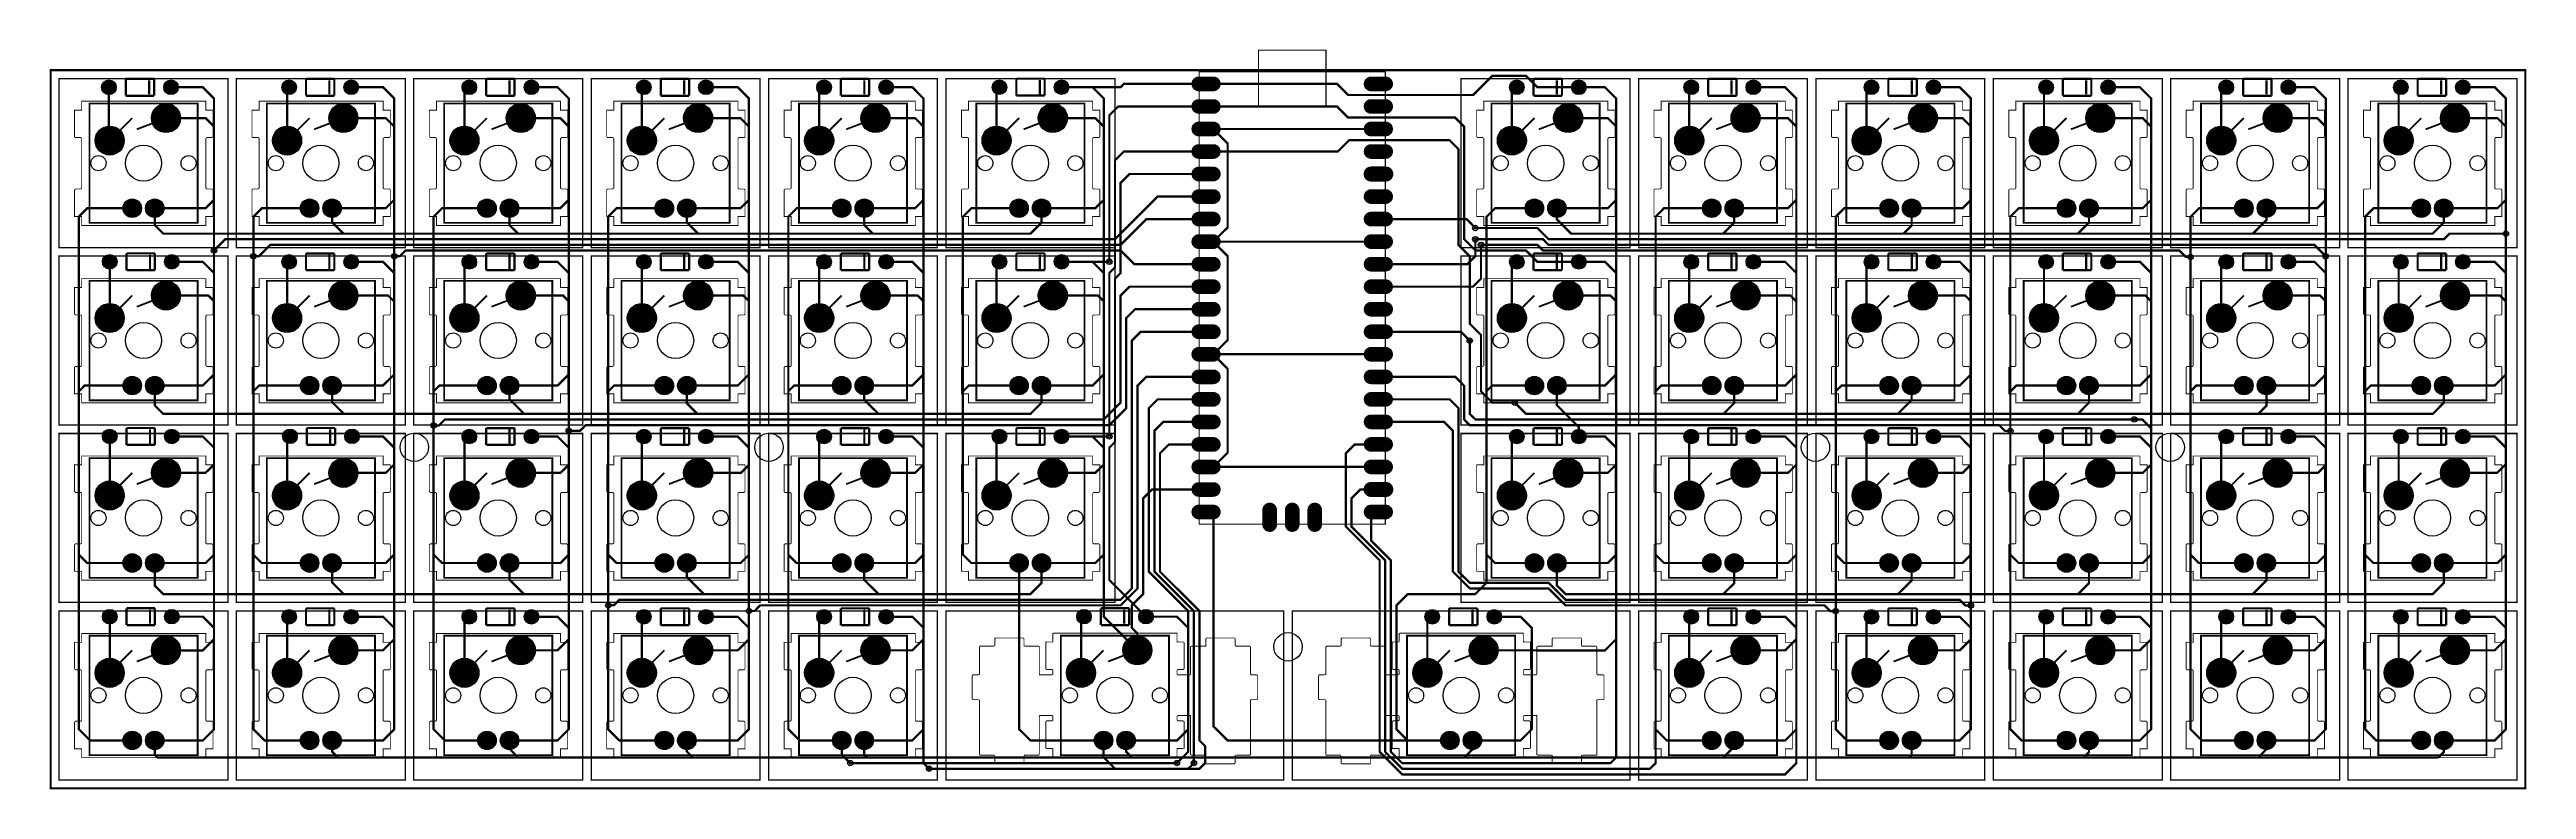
# Model space of a CAD drawing. Header units: millimetres. Extents: x 0 to 279, y -81 to 2.
import ezdxf

# ---------------------------------------------------------------- set-up
doc = ezdxf.new("R2010")
doc.units = ezdxf.units.MM
for name, color, linetype, true_color in [('BoardOutLine', 7, 'Continuous', 0xff00ff), ('BottomLayer', 7, 'Continuous', 0x0000ff), ('BottomSolderMaskLayer', 7, 'Continuous', 0xaa00ff), ('Document', 7, 'Continuous', 0xffffff), ('Hole', 7, 'Continuous', 0x222222), ('Multi-Layer', 7, 'Continuous', 0xc0c0c0), ('TopLayer', 7, 'Continuous', 0xff0000), ('TopSilkLayer', 7, 'Continuous', 0xffcc00), ('TopSolderMaskLayer', 7, 'Continuous', 0x800080)]:
    doc.layers.add(name, color=color, linetype=linetype, true_color=true_color)

msp = doc.modelspace()

# ---------------------------------------------------------------- hatches: boundary and pattern name
at = {"layer": 'BottomSolderMaskLayer'}
for points in [[(5.74, -1.92, 1), (7.39, -1.92, 1)], [(12.74, -1.92, 1), (14.39, -1.92, 1)], [(26.06, -1.92, 1), (27.71, -1.92, 1)], [(33.06, -1.92, 1), (34.71, -1.92, 1)], [(46.38, -1.92, 1), (48.03, -1.92, 1)], [(53.38, -1.92, 1), (55.03, -1.92, 1)], [(66.07, -1.92, 1), (67.72, -1.92, 1)], [(73.07, -1.92, 1), (74.72, -1.92, 1)], [(86.39, -1.92, 1), (88.04, -1.92, 1)], [(93.39, -1.92, 1), (95.04, -1.92, 1)], [(106.16, -1.91, 1), (107.82, -1.91, 1)], [(113.16, -1.91, 1), (114.82, -1.91, 1)], [(164.49, -1.92, 1), (166.14, -1.92, 1)], [(171.49, -1.92, 1), (173.14, -1.92, 1)], [(184.18, -1.92, 1), (185.83, -1.92, 1)], [(191.18, -1.92, 1), (192.83, -1.92, 1)], [(204.5, -1.92, 1), (206.15, -1.92, 1)], [(211.5, -1.92, 1), (213.15, -1.92, 1)], [(224.18, -1.92, 1), (225.83, -1.92, 1)], [(231.18, -1.92, 1), (232.83, -1.92, 1)], [(244.5, -1.92, 1), (246.15, -1.92, 1)], [(251.5, -1.92, 1), (253.15, -1.92, 1)], [(264.19, -1.92, 1), (265.84, -1.92, 1)], [(271.19, -1.92, 1), (272.84, -1.92, 1)], [(11.38, -5.39, 1), (14.65, -5.39, 1)], [(31.38, -5.39, 1), (34.65, -5.39, 1)], [(51.38, -5.39, 1), (54.65, -5.39, 1)], [(71.38, -5.39, 1), (74.65, -5.39, 1)], [(91.38, -5.39, 1), (94.65, -5.39, 1)], [(111.38, -5.39, 1), (114.65, -5.39, 1)], [(169.48, -5.39, 1), (172.75, -5.39, 1)], [(189.48, -5.39, 1), (192.75, -5.39, 1)], [(209.48, -5.39, 1), (212.75, -5.39, 1)], [(229.48, -5.39, 1), (232.75, -5.39, 1)], [(249.48, -5.39, 1), (252.75, -5.39, 1)], [(269.48, -5.39, 1), (272.75, -5.39, 1)], [(5.03, -7.93, 1), (8.3, -7.93, 1)], [(25.03, -7.93, 1), (28.3, -7.93, 1)], [(45.03, -7.93, 1), (48.3, -7.93, 1)], [(65.03, -7.93, 1), (68.3, -7.93, 1)], [(85.03, -7.93, 1), (88.3, -7.93, 1)], [(105.03, -7.93, 1), (108.3, -7.93, 1)], [(163.13, -7.93, 1), (166.4, -7.93, 1)], [(183.13, -7.93, 1), (186.4, -7.93, 1)], [(203.13, -7.93, 1), (206.4, -7.93, 1)], [(223.13, -7.93, 1), (226.4, -7.93, 1)], [(243.13, -7.93, 1), (246.4, -7.93, 1)], [(263.13, -7.93, 1), (266.4, -7.93, 1)], [(148.89, -12.55), (148.79, -12.54), (148.68, -12.52), (148.58, -12.49), (148.49, -12.45), (148.4, -12.39), (148.32, -12.32), (148.24, -12.24), (148.18, -12.16), (148.13, -12.06), (148.09, -11.96), (148.07, -11.86), (148.05, -11.75), (148.05, -11.65), (148.07, -11.54), (148.09, -11.44), (148.13, -11.34), (148.18, -11.24), (148.24, -11.16), (148.32, -11.08), (148.4, -11.01), (148.49, -10.95), (148.58, -10.91), (148.68, -10.88), (148.79, -10.86), (148.89, -10.85), (150.57, -10.85), (150.67, -10.86), (150.77, -10.88), (150.87, -10.91), (150.97, -10.95), (151.06, -11.01), (151.14, -11.08), (151.21, -11.16), (151.27, -11.24), (151.32, -11.34), (151.36, -11.44), (151.39, -11.54), (151.4, -11.65), (151.4, -11.75), (151.39, -11.86), (151.36, -11.96), (151.32, -12.06), (151.27, -12.16), (151.21, -12.24), (151.14, -12.32), (151.06, -12.39), (150.97, -12.45), (150.87, -12.49), (150.77, -12.52), (150.67, -12.54), (150.57, -12.55)], [(8.16, -15.55, 1), (10.25, -15.55, 1)], [(10.7, -15.55, 1), (12.79, -15.55, 1)], [(28.16, -15.55, 1), (30.25, -15.55, 1)], [(30.7, -15.55, 1), (32.79, -15.55, 1)], [(48.16, -15.55, 1), (50.25, -15.55, 1)], [(50.7, -15.55, 1), (52.79, -15.55, 1)], [(68.16, -15.55, 1), (70.25, -15.55, 1)], [(70.7, -15.55, 1), (72.79, -15.55, 1)], [(88.16, -15.55, 1), (90.25, -15.55, 1)], [(90.7, -15.55, 1), (92.79, -15.55, 1)], [(108.16, -15.55, 1), (110.25, -15.55, 1)], [(110.7, -15.55, 1), (112.79, -15.55, 1)], [(166.26, -15.55, 1), (168.35, -15.55, 1)], [(168.8, -15.55, 1), (170.89, -15.55, 1)], [(186.26, -15.55, 1), (188.35, -15.55, 1)], [(188.8, -15.55, 1), (190.89, -15.55, 1)], [(206.26, -15.55, 1), (208.35, -15.55, 1)], [(208.8, -15.55, 1), (210.89, -15.55, 1)], [(226.26, -15.55, 1), (228.35, -15.55, 1)], [(228.8, -15.55, 1), (230.89, -15.55, 1)], [(246.26, -15.55, 1), (248.35, -15.55, 1)], [(248.8, -15.55, 1), (250.89, -15.55, 1)], [(266.26, -15.55, 1), (268.35, -15.55, 1)], [(268.8, -15.55, 1), (270.89, -15.55, 1)], [(5.83, -21.59, 1), (7.49, -21.59, 1)], [(12.83, -21.59, 1), (14.49, -21.59, 1)], [(26.06, -21.6, 1), (27.71, -21.6, 1)], [(33.06, -21.6, 1), (34.71, -21.6, 1)], [(46.38, -21.6, 1), (48.03, -21.6, 1)], [(53.38, -21.6, 1), (55.03, -21.6, 1)], [(66.07, -21.6, 1), (67.72, -21.6, 1)], [(73.07, -21.6, 1), (74.72, -21.6, 1)], [(86.39, -21.6, 1), (88.04, -21.6, 1)], [(93.39, -21.6, 1), (95.04, -21.6, 1)], [(106.16, -21.59, 1), (107.82, -21.59, 1)], [(113.16, -21.59, 1), (114.82, -21.59, 1)], [(164.49, -21.6, 1), (166.14, -21.6, 1)], [(171.49, -21.6, 1), (173.14, -21.6, 1)], [(184.18, -21.6, 1), (185.83, -21.6, 1)], [(191.18, -21.6, 1), (192.83, -21.6, 1)], [(204.5, -21.6, 1), (206.15, -21.6, 1)], [(211.5, -21.6, 1), (213.15, -21.6, 1)], [(224.18, -21.6, 1), (225.83, -21.6, 1)], [(231.18, -21.6, 1), (232.83, -21.6, 1)], [(244.5, -21.6, 1), (246.15, -21.6, 1)], [(251.5, -21.6, 1), (253.15, -21.6, 1)], [(264.19, -21.6, 1), (265.84, -21.6, 1)], [(271.19, -21.6, 1), (272.84, -21.6, 1)], [(11.38, -25.39, 1), (14.65, -25.39, 1)], [(31.38, -25.39, 1), (34.65, -25.39, 1)], [(51.38, -25.39, 1), (54.65, -25.39, 1)], [(71.38, -25.39, 1), (74.65, -25.39, 1)], [(91.38, -25.39, 1), (94.65, -25.39, 1)], [(111.38, -25.39, 1), (114.65, -25.39, 1)], [(169.48, -25.39, 1), (172.75, -25.39, 1)], [(189.48, -25.39, 1), (192.75, -25.39, 1)], [(209.48, -25.39, 1), (212.75, -25.39, 1)], [(229.48, -25.39, 1), (232.75, -25.39, 1)], [(249.48, -25.39, 1), (252.75, -25.39, 1)], [(269.48, -25.39, 1), (272.75, -25.39, 1)], [(5.03, -27.93, 1), (8.3, -27.93, 1)], [(25.03, -27.93, 1), (28.3, -27.93, 1)], [(45.03, -27.93, 1), (48.3, -27.93, 1)], [(65.03, -27.93, 1), (68.3, -27.93, 1)], [(85.03, -27.93, 1), (88.3, -27.93, 1)], [(105.03, -27.93, 1), (108.3, -27.93, 1)], [(163.13, -27.93, 1), (166.4, -27.93, 1)], [(183.13, -27.93, 1), (186.4, -27.93, 1)], [(203.13, -27.93, 1), (206.4, -27.93, 1)], [(223.13, -27.93, 1), (226.4, -27.93, 1)], [(243.13, -27.93, 1), (246.4, -27.93, 1)], [(263.13, -27.93, 1), (266.4, -27.93, 1)], [(8.16, -35.55, 1), (10.25, -35.55, 1)], [(10.7, -35.55, 1), (12.79, -35.55, 1)], [(28.16, -35.55, 1), (30.25, -35.55, 1)], [(30.7, -35.55, 1), (32.79, -35.55, 1)], [(48.16, -35.55, 1), (50.25, -35.55, 1)], [(50.7, -35.55, 1), (52.79, -35.55, 1)], [(68.16, -35.55, 1), (70.25, -35.55, 1)], [(70.7, -35.55, 1), (72.79, -35.55, 1)], [(88.16, -35.55, 1), (90.25, -35.55, 1)], [(90.7, -35.55, 1), (92.79, -35.55, 1)], [(108.16, -35.55, 1), (110.25, -35.55, 1)], [(110.7, -35.55, 1), (112.79, -35.55, 1)], [(166.26, -35.55, 1), (168.35, -35.55, 1)], [(168.8, -35.55, 1), (170.89, -35.55, 1)], [(186.26, -35.55, 1), (188.35, -35.55, 1)], [(188.8, -35.55, 1), (190.89, -35.55, 1)], [(206.26, -35.55, 1), (208.35, -35.55, 1)], [(208.8, -35.55, 1), (210.89, -35.55, 1)], [(226.26, -35.55, 1), (228.35, -35.55, 1)], [(228.8, -35.55, 1), (230.89, -35.55, 1)], [(246.26, -35.55, 1), (248.35, -35.55, 1)], [(248.8, -35.55, 1), (250.89, -35.55, 1)], [(266.26, -35.55, 1), (268.35, -35.55, 1)], [(268.8, -35.55, 1), (270.89, -35.55, 1)], [(5.83, -41.28, 1), (7.49, -41.28, 1)], [(12.83, -41.28, 1), (14.49, -41.28, 1)], [(26.15, -41.27, 1), (27.81, -41.27, 1)], [(33.15, -41.27, 1), (34.81, -41.27, 1)], [(46.38, -41.29, 1), (48.03, -41.29, 1)], [(53.38, -41.29, 1), (55.03, -41.29, 1)], [(66.07, -41.29, 1), (67.72, -41.29, 1)], [(73.07, -41.29, 1), (74.72, -41.29, 1)], [(86.39, -41.29, 1), (88.04, -41.29, 1)], [(93.39, -41.29, 1), (95.04, -41.29, 1)], [(106.16, -41.28, 1), (107.82, -41.28, 1)], [(113.16, -41.28, 1), (114.82, -41.28, 1)], [(164.49, -41.29, 1), (166.14, -41.29, 1)], [(171.49, -41.29, 1), (173.14, -41.29, 1)], [(184.18, -41.29, 1), (185.83, -41.29, 1)], [(191.18, -41.29, 1), (192.83, -41.29, 1)], [(204.5, -41.29, 1), (206.15, -41.29, 1)], [(211.5, -41.29, 1), (213.15, -41.29, 1)], [(224.18, -41.29, 1), (225.83, -41.29, 1)], [(231.18, -41.29, 1), (232.83, -41.29, 1)], [(244.5, -41.29, 1), (246.15, -41.29, 1)], [(251.5, -41.29, 1), (253.15, -41.29, 1)], [(264.19, -41.29, 1), (265.84, -41.29, 1)], [(271.19, -41.29, 1), (272.84, -41.29, 1)], [(11.38, -45.39, 1), (14.65, -45.39, 1)], [(31.38, -45.39, 1), (34.65, -45.39, 1)], [(51.38, -45.39, 1), (54.65, -45.39, 1)], [(71.38, -45.39, 1), (74.65, -45.39, 1)], [(91.38, -45.39, 1), (94.65, -45.39, 1)], [(111.38, -45.39, 1), (114.65, -45.39, 1)], [(169.48, -45.39, 1), (172.75, -45.39, 1)], [(189.48, -45.39, 1), (192.75, -45.39, 1)], [(209.48, -45.39, 1), (212.75, -45.39, 1)], [(229.48, -45.39, 1), (232.75, -45.39, 1)], [(249.48, -45.39, 1), (252.75, -45.39, 1)], [(269.48, -45.39, 1), (272.75, -45.39, 1)], [(5.03, -47.93, 1), (8.3, -47.93, 1)], [(25.03, -47.93, 1), (28.3, -47.93, 1)], [(45.03, -47.93, 1), (48.3, -47.93, 1)], [(65.03, -47.93, 1), (68.3, -47.93, 1)], [(85.03, -47.93, 1), (88.3, -47.93, 1)], [(105.03, -47.93, 1), (108.3, -47.93, 1)], [(148.89, -48.11), (148.79, -48.1), (148.68, -48.08), (148.58, -48.05), (148.49, -48.01), (148.4, -47.95), (148.32, -47.88), (148.24, -47.8), (148.18, -47.72), (148.13, -47.62), (148.09, -47.52), (148.07, -47.42), (148.05, -47.31), (148.05, -47.21), (148.07, -47.1), (148.09, -47), (148.13, -46.9), (148.18, -46.8), (148.24, -46.72), (148.32, -46.64), (148.4, -46.57), (148.49, -46.51), (148.58, -46.47), (148.68, -46.44), (148.79, -46.42), (148.89, -46.41), (150.57, -46.41), (150.67, -46.42), (150.77, -46.44), (150.87, -46.47), (150.97, -46.51), (151.06, -46.57), (151.14, -46.64), (151.21, -46.72), (151.27, -46.8), (151.32, -46.9), (151.36, -47), (151.39, -47.1), (151.4, -47.21), (151.4, -47.31), (151.39, -47.42), (151.36, -47.52), (151.32, -47.62), (151.27, -47.72), (151.21, -47.8), (151.14, -47.88), (151.06, -47.95), (150.97, -48.01), (150.87, -48.05), (150.77, -48.08), (150.67, -48.1), (150.57, -48.11)], [(163.13, -47.93, 1), (166.4, -47.93, 1)], [(183.13, -47.93, 1), (186.4, -47.93, 1)], [(203.13, -47.93, 1), (206.4, -47.93, 1)], [(223.13, -47.93, 1), (226.4, -47.93, 1)], [(243.13, -47.93, 1), (246.4, -47.93, 1)], [(263.13, -47.93, 1), (266.4, -47.93, 1)], [(8.16, -55.55, 1), (10.25, -55.55, 1)], [(10.7, -55.55, 1), (12.79, -55.55, 1)], [(28.16, -55.55, 1), (30.25, -55.55, 1)], [(30.7, -55.55, 1), (32.79, -55.55, 1)], [(48.16, -55.55, 1), (50.25, -55.55, 1)], [(50.7, -55.55, 1), (52.79, -55.55, 1)], [(68.16, -55.55, 1), (70.25, -55.55, 1)], [(70.7, -55.55, 1), (72.79, -55.55, 1)], [(88.16, -55.55, 1), (90.25, -55.55, 1)], [(90.7, -55.55, 1), (92.79, -55.55, 1)], [(108.16, -55.55, 1), (110.25, -55.55, 1)], [(110.7, -55.55, 1), (112.79, -55.55, 1)], [(166.26, -55.55, 1), (168.35, -55.55, 1)], [(168.8, -55.55, 1), (170.89, -55.55, 1)], [(186.26, -55.55, 1), (188.35, -55.55, 1)], [(188.8, -55.55, 1), (190.89, -55.55, 1)], [(206.26, -55.55, 1), (208.35, -55.55, 1)], [(208.8, -55.55, 1), (210.89, -55.55, 1)], [(226.26, -55.55, 1), (228.35, -55.55, 1)], [(228.8, -55.55, 1), (230.89, -55.55, 1)], [(246.26, -55.55, 1), (248.35, -55.55, 1)], [(248.8, -55.55, 1), (250.89, -55.55, 1)], [(266.26, -55.55, 1), (268.35, -55.55, 1)], [(268.8, -55.55, 1), (270.89, -55.55, 1)], [(5.83, -61.6, 1), (7.49, -61.6, 1)], [(12.83, -61.6, 1), (14.49, -61.6, 1)], [(26.06, -61.61, 1), (27.71, -61.61, 1)], [(33.06, -61.61, 1), (34.71, -61.61, 1)], [(46.38, -61.61, 1), (48.03, -61.61, 1)], [(53.38, -61.61, 1), (55.03, -61.61, 1)], [(66.07, -61.61, 1), (67.72, -61.61, 1)], [(73.07, -61.61, 1), (74.72, -61.61, 1)], [(86.39, -61.61, 1), (88.04, -61.61, 1)], [(93.39, -61.61, 1), (95.04, -61.61, 1)], [(115.69, -61.6, 1), (117.34, -61.6, 1)], [(122.69, -61.6, 1), (124.34, -61.6, 1)], [(154.97, -61.61, 1), (156.62, -61.61, 1)], [(161.97, -61.61, 1), (163.62, -61.61, 1)], [(184.18, -61.61, 1), (185.83, -61.61, 1)], [(191.18, -61.61, 1), (192.83, -61.61, 1)], [(204.5, -61.61, 1), (206.15, -61.61, 1)], [(211.5, -61.61, 1), (213.15, -61.61, 1)], [(224.18, -61.61, 1), (225.83, -61.61, 1)], [(231.18, -61.61, 1), (232.83, -61.61, 1)], [(244.5, -61.61, 1), (246.15, -61.61, 1)], [(251.5, -61.61, 1), (253.15, -61.61, 1)], [(264.19, -61.61, 1), (265.84, -61.61, 1)], [(271.19, -61.61, 1), (272.84, -61.61, 1)], [(11.38, -65.39, 1), (14.65, -65.39, 1)], [(31.38, -65.39, 1), (34.65, -65.39, 1)], [(51.38, -65.39, 1), (54.65, -65.39, 1)], [(71.38, -65.39, 1), (74.65, -65.39, 1)], [(91.38, -65.39, 1), (94.65, -65.39, 1)], [(120.9, -65.39, 1), (124.18, -65.39, 1)], [(159.95, -65.39, 1), (163.23, -65.39, 1)], [(189.48, -65.39, 1), (192.75, -65.39, 1)], [(209.48, -65.39, 1), (212.75, -65.39, 1)], [(229.48, -65.39, 1), (232.75, -65.39, 1)], [(249.48, -65.39, 1), (252.75, -65.39, 1)], [(269.48, -65.39, 1), (272.75, -65.39, 1)], [(5.03, -67.93, 1), (8.3, -67.93, 1)], [(25.03, -67.93, 1), (28.3, -67.93, 1)], [(45.03, -67.93, 1), (48.3, -67.93, 1)], [(65.03, -67.93, 1), (68.3, -67.93, 1)], [(85.03, -67.93, 1), (88.3, -67.93, 1)], [(114.55, -67.93, 1), (117.83, -67.93, 1)], [(153.6, -67.93, 1), (156.88, -67.93, 1)], [(183.13, -67.93, 1), (186.4, -67.93, 1)], [(203.13, -67.93, 1), (206.4, -67.93, 1)], [(223.13, -67.93, 1), (226.4, -67.93, 1)], [(243.13, -67.93, 1), (246.4, -67.93, 1)], [(263.13, -67.93, 1), (266.4, -67.93, 1)], [(8.16, -75.55, 1), (10.25, -75.55, 1)], [(10.7, -75.55, 1), (12.79, -75.55, 1)], [(28.16, -75.55, 1), (30.25, -75.55, 1)], [(30.7, -75.55, 1), (32.79, -75.55, 1)], [(48.16, -75.55, 1), (50.25, -75.55, 1)], [(50.7, -75.55, 1), (52.79, -75.55, 1)], [(68.16, -75.55, 1), (70.25, -75.55, 1)], [(70.7, -75.55, 1), (72.79, -75.55, 1)], [(88.16, -75.55, 1), (90.25, -75.55, 1)], [(90.7, -75.55, 1), (92.79, -75.55, 1)], [(117.69, -75.55, 1), (119.77, -75.55, 1)], [(120.23, -75.55, 1), (122.31, -75.55, 1)], [(156.74, -75.55, 1), (158.82, -75.55, 1)], [(159.28, -75.55, 1), (161.36, -75.55, 1)], [(186.26, -75.55, 1), (188.35, -75.55, 1)], [(188.8, -75.55, 1), (190.89, -75.55, 1)], [(206.26, -75.55, 1), (208.35, -75.55, 1)], [(208.8, -75.55, 1), (210.89, -75.55, 1)], [(226.26, -75.55, 1), (228.35, -75.55, 1)], [(228.8, -75.55, 1), (230.89, -75.55, 1)], [(246.26, -75.55, 1), (248.35, -75.55, 1)], [(248.8, -75.55, 1), (250.89, -75.55, 1)], [(266.26, -75.55, 1), (268.35, -75.55, 1)], [(268.8, -75.55, 1), (270.89, -75.55, 1)]]:
    msp.add_hatch(color=256, dxfattribs=at).paths.add_polyline_path(points)
at = {"layer": 'Multi-Layer'}
for points in [[(5.77, -1.92, 1), (7.37, -1.92, 1)], [(12.77, -1.92, 1), (14.37, -1.92, 1)], [(26.09, -1.92, 1), (27.69, -1.92, 1)], [(33.09, -1.92, 1), (34.69, -1.92, 1)], [(46.41, -1.92, 1), (48.01, -1.92, 1)], [(53.41, -1.92, 1), (55.01, -1.92, 1)], [(66.09, -1.92, 1), (67.69, -1.92, 1)], [(73.09, -1.92, 1), (74.69, -1.92, 1)], [(86.41, -1.92, 1), (88.01, -1.92, 1)], [(93.41, -1.92, 1), (95.01, -1.92, 1)], [(106.19, -1.91, 1), (107.79, -1.91, 1)], [(113.19, -1.91, 1), (114.79, -1.91, 1)], [(131.11, -0.72), (131.21, -0.72), (131.32, -0.74), (131.41, -0.77), (131.51, -0.82), (131.59, -0.87), (131.67, -0.94), (131.75, -1.01), (131.81, -1.1), (131.86, -1.19), (131.89, -1.28), (131.92, -1.39), (131.93, -1.49), (131.93, -1.59), (131.92, -1.69), (131.89, -1.8), (131.86, -1.89), (131.81, -1.98), (131.75, -2.07), (131.67, -2.14), (131.59, -2.21), (131.51, -2.26), (131.41, -2.31), (131.32, -2.34), (131.21, -2.36), (131.11, -2.36), (129.46, -2.36), (129.36, -2.36), (129.25, -2.34), (129.16, -2.31), (129.06, -2.26), (128.98, -2.21), (128.9, -2.14), (128.82, -2.07), (128.76, -1.98), (128.71, -1.89), (128.68, -1.8), (128.65, -1.69), (128.64, -1.59), (128.64, -1.49), (128.65, -1.39), (128.68, -1.28), (128.71, -1.19), (128.76, -1.1), (128.82, -1.01), (128.9, -0.94), (128.98, -0.87), (129.06, -0.82), (129.16, -0.77), (129.25, -0.74), (129.36, -0.72), (129.46, -0.72)], [(148.89, -2.36), (148.79, -2.36), (148.68, -2.34), (148.59, -2.31), (148.49, -2.26), (148.41, -2.21), (148.33, -2.14), (148.25, -2.07), (148.19, -1.98), (148.14, -1.89), (148.11, -1.8), (148.08, -1.69), (148.07, -1.59), (148.07, -1.49), (148.08, -1.39), (148.11, -1.28), (148.14, -1.19), (148.19, -1.1), (148.25, -1.01), (148.33, -0.94), (148.41, -0.87), (148.49, -0.82), (148.59, -0.77), (148.68, -0.74), (148.79, -0.72), (148.89, -0.72), (150.54, -0.72), (150.64, -0.72), (150.75, -0.74), (150.84, -0.77), (150.94, -0.82), (151.02, -0.87), (151.1, -0.94), (151.18, -1.01), (151.24, -1.1), (151.29, -1.19), (151.32, -1.28), (151.35, -1.39), (151.36, -1.49), (151.36, -1.59), (151.35, -1.69), (151.32, -1.8), (151.29, -1.89), (151.24, -1.98), (151.18, -2.07), (151.1, -2.14), (151.02, -2.21), (150.94, -2.26), (150.84, -2.31), (150.75, -2.34), (150.64, -2.36), (150.54, -2.36)], [(164.52, -1.92, 1), (166.12, -1.92, 1)], [(171.52, -1.92, 1), (173.12, -1.92, 1)], [(184.2, -1.92, 1), (185.8, -1.92, 1)], [(191.2, -1.92, 1), (192.8, -1.92, 1)], [(204.52, -1.92, 1), (206.12, -1.92, 1)], [(211.52, -1.92, 1), (213.12, -1.92, 1)], [(224.21, -1.92, 1), (225.81, -1.92, 1)], [(231.21, -1.92, 1), (232.81, -1.92, 1)], [(244.53, -1.92, 1), (246.13, -1.92, 1)], [(251.53, -1.92, 1), (253.13, -1.92, 1)], [(264.21, -1.92, 1), (265.81, -1.92, 1)], [(271.21, -1.92, 1), (272.81, -1.92, 1)], [(11.4, -5.39, 1), (14.63, -5.39, 1)], [(31.4, -5.39, 1), (34.63, -5.39, 1)], [(51.4, -5.39, 1), (54.63, -5.39, 1)], [(71.4, -5.39, 1), (74.63, -5.39, 1)], [(91.4, -5.39, 1), (94.63, -5.39, 1)], [(111.4, -5.39, 1), (114.63, -5.39, 1)], [(131.11, -3.26), (131.21, -3.26), (131.32, -3.28), (131.41, -3.31), (131.51, -3.36), (131.59, -3.41), (131.67, -3.48), (131.75, -3.55), (131.81, -3.64), (131.86, -3.73), (131.89, -3.82), (131.92, -3.93), (131.93, -4.03), (131.93, -4.13), (131.92, -4.23), (131.89, -4.34), (131.86, -4.43), (131.81, -4.52), (131.75, -4.61), (131.67, -4.68), (131.59, -4.75), (131.51, -4.8), (131.41, -4.85), (131.32, -4.88), (131.21, -4.9), (131.11, -4.91), (129.46, -4.91), (129.36, -4.9), (129.25, -4.88), (129.16, -4.85), (129.06, -4.8), (128.98, -4.75), (128.9, -4.68), (128.82, -4.61), (128.76, -4.52), (128.71, -4.43), (128.68, -4.34), (128.65, -4.23), (128.64, -4.13), (128.64, -4.03), (128.65, -3.93), (128.68, -3.82), (128.71, -3.73), (128.76, -3.64), (128.82, -3.55), (128.9, -3.48), (128.98, -3.41), (129.06, -3.36), (129.16, -3.31), (129.25, -3.28), (129.36, -3.26), (129.46, -3.26)], [(148.89, -4.91), (148.79, -4.9), (148.68, -4.88), (148.59, -4.85), (148.49, -4.8), (148.41, -4.75), (148.33, -4.68), (148.25, -4.61), (148.19, -4.52), (148.14, -4.43), (148.11, -4.34), (148.08, -4.23), (148.07, -4.13), (148.07, -4.03), (148.08, -3.93), (148.11, -3.82), (148.14, -3.73), (148.19, -3.64), (148.25, -3.55), (148.33, -3.48), (148.41, -3.41), (148.49, -3.36), (148.59, -3.31), (148.68, -3.28), (148.79, -3.26), (148.89, -3.26), (150.54, -3.26), (150.64, -3.26), (150.75, -3.28), (150.84, -3.31), (150.94, -3.36), (151.02, -3.41), (151.1, -3.48), (151.18, -3.55), (151.24, -3.64), (151.29, -3.73), (151.32, -3.82), (151.35, -3.93), (151.36, -4.03), (151.36, -4.13), (151.35, -4.23), (151.32, -4.34), (151.29, -4.43), (151.24, -4.52), (151.18, -4.61), (151.1, -4.68), (151.02, -4.75), (150.94, -4.8), (150.84, -4.85), (150.75, -4.88), (150.64, -4.9), (150.54, -4.91)], [(169.5, -5.39, 1), (172.73, -5.39, 1)], [(189.5, -5.39, 1), (192.73, -5.39, 1)], [(209.5, -5.39, 1), (212.73, -5.39, 1)], [(229.5, -5.39, 1), (232.73, -5.39, 1)], [(249.5, -5.39, 1), (252.73, -5.39, 1)], [(269.5, -5.39, 1), (272.73, -5.39, 1)], [(5.05, -7.93, 1), (8.28, -7.93, 1)], [(25.05, -7.93, 1), (28.28, -7.93, 1)], [(45.05, -7.93, 1), (48.28, -7.93, 1)], [(65.05, -7.93, 1), (68.28, -7.93, 1)], [(85.05, -7.93, 1), (88.28, -7.93, 1)], [(105.05, -7.93, 1), (108.28, -7.93, 1)], [(131.11, -5.8), (131.21, -5.8), (131.32, -5.82), (131.41, -5.85), (131.51, -5.9), (131.59, -5.95), (131.67, -6.02), (131.75, -6.09), (131.81, -6.18), (131.86, -6.27), (131.89, -6.36), (131.92, -6.47), (131.93, -6.57), (131.93, -6.67), (131.92, -6.77), (131.89, -6.88), (131.86, -6.97), (131.81, -7.06), (131.75, -7.15), (131.67, -7.22), (131.59, -7.29), (131.51, -7.34), (131.41, -7.39), (131.32, -7.42), (131.21, -7.44), (131.11, -7.45), (129.46, -7.45), (129.36, -7.44), (129.25, -7.42), (129.16, -7.39), (129.06, -7.34), (128.98, -7.29), (128.9, -7.22), (128.82, -7.15), (128.76, -7.06), (128.71, -6.97), (128.68, -6.88), (128.65, -6.77), (128.64, -6.67), (128.64, -6.57), (128.65, -6.47), (128.68, -6.36), (128.71, -6.27), (128.76, -6.18), (128.82, -6.09), (128.9, -6.02), (128.98, -5.95), (129.06, -5.9), (129.16, -5.85), (129.25, -5.82), (129.36, -5.8), (129.46, -5.8)], [(131.11, -8.34), (131.21, -8.34), (131.32, -8.36), (131.41, -8.39), (131.51, -8.44), (131.59, -8.49), (131.67, -8.56), (131.75, -8.63), (131.81, -8.72), (131.86, -8.81), (131.89, -8.91), (131.92, -9.01), (131.93, -9.11), (131.93, -9.21), (131.92, -9.31), (131.89, -9.42), (131.86, -9.51), (131.81, -9.6), (131.75, -9.69), (131.67, -9.76), (131.59, -9.83), (131.51, -9.88), (131.41, -9.93), (131.32, -9.96), (131.21, -9.98), (131.11, -9.99), (129.46, -9.99), (129.36, -9.98), (129.25, -9.96), (129.16, -9.93), (129.06, -9.88), (128.98, -9.83), (128.9, -9.76), (128.82, -9.69), (128.76, -9.6), (128.71, -9.51), (128.68, -9.42), (128.65, -9.31), (128.64, -9.21), (128.64, -9.11), (128.65, -9.01), (128.68, -8.91), (128.71, -8.81), (128.76, -8.72), (128.82, -8.63), (128.9, -8.56), (128.98, -8.49), (129.06, -8.44), (129.16, -8.39), (129.25, -8.36), (129.36, -8.34), (129.46, -8.34)], [(148.89, -7.45), (148.79, -7.44), (148.68, -7.42), (148.59, -7.39), (148.49, -7.34), (148.41, -7.29), (148.33, -7.22), (148.25, -7.15), (148.19, -7.06), (148.14, -6.97), (148.11, -6.88), (148.08, -6.77), (148.07, -6.67), (148.07, -6.57), (148.08, -6.47), (148.11, -6.36), (148.14, -6.27), (148.19, -6.18), (148.25, -6.09), (148.33, -6.02), (148.41, -5.95), (148.49, -5.9), (148.59, -5.85), (148.68, -5.82), (148.79, -5.8), (148.89, -5.8), (150.54, -5.8), (150.64, -5.8), (150.75, -5.82), (150.84, -5.85), (150.94, -5.9), (151.02, -5.95), (151.1, -6.02), (151.18, -6.09), (151.24, -6.18), (151.29, -6.27), (151.32, -6.36), (151.35, -6.47), (151.36, -6.57), (151.36, -6.67), (151.35, -6.77), (151.32, -6.88), (151.29, -6.97), (151.24, -7.06), (151.18, -7.15), (151.1, -7.22), (151.02, -7.29), (150.94, -7.34), (150.84, -7.39), (150.75, -7.42), (150.64, -7.44), (150.54, -7.45)], [(148.89, -9.99), (148.79, -9.98), (148.68, -9.96), (148.59, -9.93), (148.49, -9.88), (148.41, -9.83), (148.33, -9.76), (148.25, -9.69), (148.19, -9.6), (148.14, -9.51), (148.11, -9.42), (148.08, -9.31), (148.07, -9.21), (148.07, -9.11), (148.08, -9.01), (148.11, -8.91), (148.14, -8.81), (148.19, -8.72), (148.25, -8.63), (148.33, -8.56), (148.41, -8.49), (148.49, -8.44), (148.59, -8.39), (148.68, -8.36), (148.79, -8.34), (148.89, -8.34), (150.54, -8.34), (150.64, -8.34), (150.75, -8.36), (150.84, -8.39), (150.94, -8.44), (151.02, -8.49), (151.1, -8.56), (151.18, -8.63), (151.24, -8.72), (151.29, -8.81), (151.32, -8.91), (151.35, -9.01), (151.36, -9.11), (151.36, -9.21), (151.35, -9.31), (151.32, -9.42), (151.29, -9.51), (151.24, -9.6), (151.18, -9.69), (151.1, -9.76), (151.02, -9.83), (150.94, -9.88), (150.84, -9.93), (150.75, -9.96), (150.64, -9.98), (150.54, -9.99)], [(163.15, -7.93, 1), (166.38, -7.93, 1)], [(183.15, -7.93, 1), (186.38, -7.93, 1)], [(203.15, -7.93, 1), (206.38, -7.93, 1)], [(223.15, -7.93, 1), (226.38, -7.93, 1)], [(243.15, -7.93, 1), (246.38, -7.93, 1)], [(263.15, -7.93, 1), (266.38, -7.93, 1)], [(131.11, -10.88), (131.21, -10.88), (131.32, -10.9), (131.41, -10.93), (131.51, -10.98), (131.59, -11.03), (131.67, -11.1), (131.75, -11.17), (131.81, -11.26), (131.86, -11.35), (131.89, -11.45), (131.92, -11.55), (131.93, -11.65), (131.93, -11.75), (131.92, -11.85), (131.89, -11.96), (131.86, -12.05), (131.81, -12.14), (131.75, -12.23), (131.67, -12.3), (131.59, -12.37), (131.51, -12.42), (131.41, -12.47), (131.32, -12.5), (131.21, -12.52), (131.11, -12.53), (129.46, -12.53), (129.36, -12.52), (129.25, -12.5), (129.16, -12.47), (129.06, -12.42), (128.98, -12.37), (128.9, -12.3), (128.82, -12.23), (128.76, -12.14), (128.71, -12.05), (128.68, -11.96), (128.65, -11.85), (128.64, -11.75), (128.64, -11.65), (128.65, -11.55), (128.68, -11.45), (128.71, -11.35), (128.76, -11.26), (128.82, -11.17), (128.9, -11.1), (128.98, -11.03), (129.06, -10.98), (129.16, -10.93), (129.25, -10.9), (129.36, -10.88), (129.46, -10.88)], [(148.89, -12.53), (148.79, -12.52), (148.68, -12.5), (148.59, -12.47), (148.49, -12.42), (148.41, -12.37), (148.33, -12.3), (148.25, -12.23), (148.19, -12.14), (148.14, -12.05), (148.11, -11.96), (148.08, -11.85), (148.07, -11.75), (148.07, -11.65), (148.08, -11.55), (148.11, -11.45), (148.14, -11.35), (148.19, -11.26), (148.25, -11.17), (148.33, -11.1), (148.41, -11.03), (148.49, -10.98), (148.59, -10.93), (148.68, -10.9), (148.79, -10.88), (148.89, -10.88), (150.54, -10.88), (150.64, -10.88), (150.75, -10.9), (150.84, -10.93), (150.94, -10.98), (151.02, -11.03), (151.1, -11.1), (151.18, -11.17), (151.24, -11.26), (151.29, -11.35), (151.32, -11.45), (151.35, -11.55), (151.36, -11.65), (151.36, -11.75), (151.35, -11.85), (151.32, -11.96), (151.29, -12.05), (151.24, -12.14), (151.18, -12.23), (151.1, -12.3), (151.02, -12.37), (150.94, -12.42), (150.84, -12.47), (150.75, -12.5), (150.64, -12.52), (150.54, -12.53)], [(131.11, -13.42), (131.21, -13.42), (131.32, -13.44), (131.41, -13.47), (131.51, -13.52), (131.59, -13.57), (131.67, -13.64), (131.75, -13.71), (131.81, -13.8), (131.86, -13.89), (131.89, -13.99), (131.92, -14.09), (131.93, -14.19), (131.93, -14.29), (131.92, -14.39), (131.89, -14.5), (131.86, -14.59), (131.81, -14.68), (131.75, -14.77), (131.67, -14.84), (131.59, -14.91), (131.51, -14.96), (131.41, -15.01), (131.32, -15.04), (131.21, -15.06), (131.11, -15.07), (129.46, -15.07), (129.36, -15.06), (129.25, -15.04), (129.16, -15.01), (129.06, -14.96), (128.98, -14.91), (128.9, -14.84), (128.82, -14.77), (128.76, -14.68), (128.71, -14.59), (128.68, -14.5), (128.65, -14.39), (128.64, -14.29), (128.64, -14.19), (128.65, -14.09), (128.68, -13.99), (128.71, -13.89), (128.76, -13.8), (128.82, -13.71), (128.9, -13.64), (128.98, -13.57), (129.06, -13.52), (129.16, -13.47), (129.25, -13.44), (129.36, -13.42), (129.46, -13.42)], [(148.89, -15.07), (148.79, -15.06), (148.68, -15.04), (148.59, -15.01), (148.49, -14.96), (148.41, -14.91), (148.33, -14.84), (148.25, -14.77), (148.19, -14.68), (148.14, -14.59), (148.11, -14.5), (148.08, -14.39), (148.07, -14.29), (148.07, -14.19), (148.08, -14.09), (148.11, -13.99), (148.14, -13.89), (148.19, -13.8), (148.25, -13.71), (148.33, -13.64), (148.41, -13.57), (148.49, -13.52), (148.59, -13.47), (148.68, -13.44), (148.79, -13.42), (148.89, -13.42), (150.54, -13.42), (150.64, -13.42), (150.75, -13.44), (150.84, -13.47), (150.94, -13.52), (151.02, -13.57), (151.1, -13.64), (151.18, -13.71), (151.24, -13.8), (151.29, -13.89), (151.32, -13.99), (151.35, -14.09), (151.36, -14.19), (151.36, -14.29), (151.35, -14.39), (151.32, -14.5), (151.29, -14.59), (151.24, -14.68), (151.18, -14.77), (151.1, -14.84), (151.02, -14.91), (150.94, -14.96), (150.84, -15.01), (150.75, -15.04), (150.64, -15.06), (150.54, -15.07)], [(8.19, -15.55, 1), (10.22, -15.55, 1)], [(10.73, -15.55, 1), (12.76, -15.55, 1)], [(28.19, -15.55, 1), (30.22, -15.55, 1)], [(30.73, -15.55, 1), (32.76, -15.55, 1)], [(48.19, -15.55, 1), (50.22, -15.55, 1)], [(50.73, -15.55, 1), (52.76, -15.55, 1)], [(68.19, -15.55, 1), (70.22, -15.55, 1)], [(70.73, -15.55, 1), (72.76, -15.55, 1)], [(88.19, -15.55, 1), (90.22, -15.55, 1)], [(90.73, -15.55, 1), (92.76, -15.55, 1)], [(108.19, -15.55, 1), (110.22, -15.55, 1)], [(110.73, -15.55, 1), (112.76, -15.55, 1)], [(131.11, -15.96), (131.21, -15.96), (131.32, -15.98), (131.41, -16.01), (131.51, -16.06), (131.59, -16.11), (131.67, -16.18), (131.75, -16.25), (131.81, -16.34), (131.86, -16.43), (131.89, -16.53), (131.92, -16.63), (131.93, -16.73), (131.93, -16.83), (131.92, -16.93), (131.89, -17.04), (131.86, -17.13), (131.81, -17.22), (131.75, -17.31), (131.67, -17.38), (131.59, -17.45), (131.51, -17.5), (131.41, -17.55), (131.32, -17.58), (131.21, -17.6), (131.11, -17.61), (129.46, -17.61), (129.36, -17.6), (129.25, -17.58), (129.16, -17.55), (129.06, -17.5), (128.98, -17.45), (128.9, -17.38), (128.82, -17.31), (128.76, -17.22), (128.71, -17.13), (128.68, -17.04), (128.65, -16.93), (128.64, -16.83), (128.64, -16.73), (128.65, -16.63), (128.68, -16.53), (128.71, -16.43), (128.76, -16.34), (128.82, -16.25), (128.9, -16.18), (128.98, -16.11), (129.06, -16.06), (129.16, -16.01), (129.25, -15.98), (129.36, -15.96), (129.46, -15.96)], [(148.89, -17.61), (148.79, -17.6), (148.68, -17.58), (148.59, -17.55), (148.49, -17.5), (148.41, -17.45), (148.33, -17.38), (148.25, -17.31), (148.19, -17.22), (148.14, -17.13), (148.11, -17.04), (148.08, -16.93), (148.07, -16.83), (148.07, -16.73), (148.08, -16.63), (148.11, -16.53), (148.14, -16.43), (148.19, -16.34), (148.25, -16.25), (148.33, -16.18), (148.41, -16.11), (148.49, -16.06), (148.59, -16.01), (148.68, -15.98), (148.79, -15.96), (148.89, -15.96), (150.54, -15.96), (150.64, -15.96), (150.75, -15.98), (150.84, -16.01), (150.94, -16.06), (151.02, -16.11), (151.1, -16.18), (151.18, -16.25), (151.24, -16.34), (151.29, -16.43), (151.32, -16.53), (151.35, -16.63), (151.36, -16.73), (151.36, -16.83), (151.35, -16.93), (151.32, -17.04), (151.29, -17.13), (151.24, -17.22), (151.18, -17.31), (151.1, -17.38), (151.02, -17.45), (150.94, -17.5), (150.84, -17.55), (150.75, -17.58), (150.64, -17.6), (150.54, -17.61)], [(166.29, -15.55, 1), (168.32, -15.55, 1)], [(168.83, -15.55, 1), (170.86, -15.55, 1)], [(186.29, -15.55, 1), (188.32, -15.55, 1)], [(188.83, -15.55, 1), (190.86, -15.55, 1)], [(206.29, -15.55, 1), (208.32, -15.55, 1)], [(208.83, -15.55, 1), (210.86, -15.55, 1)], [(226.29, -15.55, 1), (228.32, -15.55, 1)], [(228.83, -15.55, 1), (230.86, -15.55, 1)], [(246.29, -15.55, 1), (248.32, -15.55, 1)], [(248.83, -15.55, 1), (250.86, -15.55, 1)], [(266.29, -15.55, 1), (268.32, -15.55, 1)], [(268.83, -15.55, 1), (270.86, -15.55, 1)], [(131.11, -18.5), (131.21, -18.5), (131.32, -18.52), (131.41, -18.55), (131.51, -18.6), (131.59, -18.65), (131.67, -18.72), (131.75, -18.79), (131.81, -18.88), (131.86, -18.97), (131.89, -19.07), (131.92, -19.17), (131.93, -19.27), (131.93, -19.37), (131.92, -19.47), (131.89, -19.58), (131.86, -19.67), (131.81, -19.76), (131.75, -19.85), (131.67, -19.92), (131.59, -19.99), (131.51, -20.04), (131.41, -20.09), (131.32, -20.12), (131.21, -20.14), (131.11, -20.15), (129.46, -20.15), (129.36, -20.14), (129.25, -20.12), (129.16, -20.09), (129.06, -20.04), (128.98, -19.99), (128.9, -19.92), (128.82, -19.85), (128.76, -19.76), (128.71, -19.67), (128.68, -19.58), (128.65, -19.47), (128.64, -19.37), (128.64, -19.27), (128.65, -19.17), (128.68, -19.07), (128.71, -18.97), (128.76, -18.88), (128.82, -18.79), (128.9, -18.72), (128.98, -18.65), (129.06, -18.6), (129.16, -18.55), (129.25, -18.52), (129.36, -18.5), (129.46, -18.5)], [(148.89, -20.15), (148.79, -20.14), (148.68, -20.12), (148.59, -20.09), (148.49, -20.04), (148.41, -19.99), (148.33, -19.92), (148.25, -19.85), (148.19, -19.76), (148.14, -19.67), (148.11, -19.58), (148.08, -19.47), (148.07, -19.37), (148.07, -19.27), (148.08, -19.17), (148.11, -19.07), (148.14, -18.97), (148.19, -18.88), (148.25, -18.79), (148.33, -18.72), (148.41, -18.65), (148.49, -18.6), (148.59, -18.55), (148.68, -18.52), (148.79, -18.5), (148.89, -18.5), (150.54, -18.5), (150.64, -18.5), (150.75, -18.52), (150.84, -18.55), (150.94, -18.6), (151.02, -18.65), (151.1, -18.72), (151.18, -18.79), (151.24, -18.88), (151.29, -18.97), (151.32, -19.07), (151.35, -19.17), (151.36, -19.27), (151.36, -19.37), (151.35, -19.47), (151.32, -19.58), (151.29, -19.67), (151.24, -19.76), (151.18, -19.85), (151.1, -19.92), (151.02, -19.99), (150.94, -20.04), (150.84, -20.09), (150.75, -20.12), (150.64, -20.14), (150.54, -20.15)], [(5.86, -21.59, 1), (7.46, -21.59, 1)], [(12.86, -21.59, 1), (14.46, -21.59, 1)], [(26.09, -21.6, 1), (27.69, -21.6, 1)], [(33.09, -21.6, 1), (34.69, -21.6, 1)], [(46.41, -21.6, 1), (48.01, -21.6, 1)], [(53.41, -21.6, 1), (55.01, -21.6, 1)], [(66.09, -21.6, 1), (67.69, -21.6, 1)], [(73.09, -21.6, 1), (74.69, -21.6, 1)], [(86.41, -21.6, 1), (88.01, -21.6, 1)], [(93.41, -21.6, 1), (95.01, -21.6, 1)], [(106.19, -21.59, 1), (107.79, -21.59, 1)], [(113.19, -21.59, 1), (114.79, -21.59, 1)], [(131.11, -21.04), (131.21, -21.04), (131.32, -21.06), (131.41, -21.09), (131.51, -21.14), (131.59, -21.19), (131.67, -21.26), (131.75, -21.33), (131.81, -21.42), (131.86, -21.51), (131.89, -21.61), (131.92, -21.71), (131.93, -21.81), (131.93, -21.91), (131.92, -22.01), (131.89, -22.12), (131.86, -22.21), (131.81, -22.3), (131.75, -22.39), (131.67, -22.46), (131.59, -22.53), (131.51, -22.58), (131.41, -22.63), (131.32, -22.66), (131.21, -22.68), (131.11, -22.69), (129.46, -22.69), (129.36, -22.68), (129.25, -22.66), (129.16, -22.63), (129.06, -22.58), (128.98, -22.53), (128.9, -22.46), (128.82, -22.39), (128.76, -22.3), (128.71, -22.21), (128.68, -22.12), (128.65, -22.01), (128.64, -21.91), (128.64, -21.81), (128.65, -21.71), (128.68, -21.61), (128.71, -21.51), (128.76, -21.42), (128.82, -21.33), (128.9, -21.26), (128.98, -21.19), (129.06, -21.14), (129.16, -21.09), (129.25, -21.06), (129.36, -21.04), (129.46, -21.04)], [(148.89, -22.69), (148.79, -22.68), (148.68, -22.66), (148.59, -22.63), (148.49, -22.58), (148.41, -22.53), (148.33, -22.46), (148.25, -22.39), (148.19, -22.3), (148.14, -22.21), (148.11, -22.12), (148.08, -22.01), (148.07, -21.91), (148.07, -21.81), (148.08, -21.71), (148.11, -21.61), (148.14, -21.51), (148.19, -21.42), (148.25, -21.33), (148.33, -21.26), (148.41, -21.19), (148.49, -21.14), (148.59, -21.09), (148.68, -21.06), (148.79, -21.04), (148.89, -21.04), (150.54, -21.04), (150.64, -21.04), (150.75, -21.06), (150.84, -21.09), (150.94, -21.14), (151.02, -21.19), (151.1, -21.26), (151.18, -21.33), (151.24, -21.42), (151.29, -21.51), (151.32, -21.61), (151.35, -21.71), (151.36, -21.81), (151.36, -21.91), (151.35, -22.01), (151.32, -22.12), (151.29, -22.21), (151.24, -22.3), (151.18, -22.39), (151.1, -22.46), (151.02, -22.53), (150.94, -22.58), (150.84, -22.63), (150.75, -22.66), (150.64, -22.68), (150.54, -22.69)], [(164.52, -21.6, 1), (166.12, -21.6, 1)], [(171.52, -21.6, 1), (173.12, -21.6, 1)], [(184.2, -21.6, 1), (185.8, -21.6, 1)], [(191.2, -21.6, 1), (192.8, -21.6, 1)], [(204.52, -21.6, 1), (206.12, -21.6, 1)], [(211.52, -21.6, 1), (213.12, -21.6, 1)], [(224.21, -21.6, 1), (225.81, -21.6, 1)], [(231.21, -21.6, 1), (232.81, -21.6, 1)], [(244.53, -21.6, 1), (246.13, -21.6, 1)], [(251.53, -21.6, 1), (253.13, -21.6, 1)], [(264.21, -21.6, 1), (265.81, -21.6, 1)], [(271.21, -21.6, 1), (272.81, -21.6, 1)], [(11.4, -25.39, 1), (14.63, -25.39, 1)], [(31.4, -25.39, 1), (34.63, -25.39, 1)], [(51.4, -25.39, 1), (54.63, -25.39, 1)], [(71.4, -25.39, 1), (74.63, -25.39, 1)], [(91.4, -25.39, 1), (94.63, -25.39, 1)], [(111.4, -25.39, 1), (114.63, -25.39, 1)], [(131.11, -23.58), (131.21, -23.58), (131.32, -23.6), (131.41, -23.63), (131.51, -23.68), (131.59, -23.73), (131.67, -23.8), (131.75, -23.87), (131.81, -23.96), (131.86, -24.05), (131.89, -24.15), (131.92, -24.25), (131.93, -24.35), (131.93, -24.45), (131.92, -24.55), (131.89, -24.66), (131.86, -24.75), (131.81, -24.84), (131.75, -24.93), (131.67, -25), (131.59, -25.07), (131.51, -25.12), (131.41, -25.17), (131.32, -25.2), (131.21, -25.22), (131.11, -25.23), (129.46, -25.23), (129.36, -25.22), (129.25, -25.2), (129.16, -25.17), (129.06, -25.12), (128.98, -25.07), (128.9, -25), (128.82, -24.93), (128.76, -24.84), (128.71, -24.75), (128.68, -24.66), (128.65, -24.55), (128.64, -24.45), (128.64, -24.35), (128.65, -24.25), (128.68, -24.15), (128.71, -24.05), (128.76, -23.96), (128.82, -23.87), (128.9, -23.8), (128.98, -23.73), (129.06, -23.68), (129.16, -23.63), (129.25, -23.6), (129.36, -23.58), (129.46, -23.58)], [(148.89, -25.23), (148.79, -25.22), (148.68, -25.2), (148.59, -25.17), (148.49, -25.12), (148.41, -25.07), (148.33, -25), (148.25, -24.93), (148.19, -24.84), (148.14, -24.75), (148.11, -24.66), (148.08, -24.55), (148.07, -24.45), (148.07, -24.35), (148.08, -24.25), (148.11, -24.15), (148.14, -24.05), (148.19, -23.96), (148.25, -23.87), (148.33, -23.8), (148.41, -23.73), (148.49, -23.68), (148.59, -23.63), (148.68, -23.6), (148.79, -23.58), (148.89, -23.58), (150.54, -23.58), (150.64, -23.58), (150.75, -23.6), (150.84, -23.63), (150.94, -23.68), (151.02, -23.73), (151.1, -23.8), (151.18, -23.87), (151.24, -23.96), (151.29, -24.05), (151.32, -24.15), (151.35, -24.25), (151.36, -24.35), (151.36, -24.45), (151.35, -24.55), (151.32, -24.66), (151.29, -24.75), (151.24, -24.84), (151.18, -24.93), (151.1, -25), (151.02, -25.07), (150.94, -25.12), (150.84, -25.17), (150.75, -25.2), (150.64, -25.22), (150.54, -25.23)], [(169.5, -25.39, 1), (172.73, -25.39, 1)], [(189.5, -25.39, 1), (192.73, -25.39, 1)], [(209.5, -25.39, 1), (212.73, -25.39, 1)], [(229.5, -25.39, 1), (232.73, -25.39, 1)], [(249.5, -25.39, 1), (252.73, -25.39, 1)], [(269.5, -25.39, 1), (272.73, -25.39, 1)], [(5.05, -27.93, 1), (8.28, -27.93, 1)], [(25.05, -27.93, 1), (28.28, -27.93, 1)], [(45.05, -27.93, 1), (48.28, -27.93, 1)], [(65.05, -27.93, 1), (68.28, -27.93, 1)], [(85.05, -27.93, 1), (88.28, -27.93, 1)], [(105.05, -27.93, 1), (108.28, -27.93, 1)], [(131.11, -26.12), (131.21, -26.12), (131.32, -26.14), (131.41, -26.17), (131.51, -26.22), (131.59, -26.27), (131.67, -26.34), (131.75, -26.41), (131.81, -26.5), (131.86, -26.59), (131.89, -26.69), (131.92, -26.79), (131.93, -26.89), (131.93, -26.99), (131.92, -27.09), (131.89, -27.19), (131.86, -27.29), (131.81, -27.38), (131.75, -27.47), (131.67, -27.54), (131.59, -27.61), (131.51, -27.66), (131.41, -27.71), (131.32, -27.74), (131.21, -27.76), (131.11, -27.77), (129.46, -27.77), (129.36, -27.76), (129.25, -27.74), (129.16, -27.71), (129.06, -27.66), (128.98, -27.61), (128.9, -27.54), (128.82, -27.47), (128.76, -27.38), (128.71, -27.29), (128.68, -27.19), (128.65, -27.09), (128.64, -26.99), (128.64, -26.89), (128.65, -26.79), (128.68, -26.69), (128.71, -26.59), (128.76, -26.5), (128.82, -26.41), (128.9, -26.34), (128.98, -26.27), (129.06, -26.22), (129.16, -26.17), (129.25, -26.14), (129.36, -26.12), (129.46, -26.12)], [(148.89, -27.77), (148.79, -27.76), (148.68, -27.74), (148.59, -27.71), (148.49, -27.66), (148.41, -27.61), (148.33, -27.54), (148.25, -27.47), (148.19, -27.38), (148.14, -27.29), (148.11, -27.19), (148.08, -27.09), (148.07, -26.99), (148.07, -26.89), (148.08, -26.79), (148.11, -26.69), (148.14, -26.59), (148.19, -26.5), (148.25, -26.41), (148.33, -26.34), (148.41, -26.27), (148.49, -26.22), (148.59, -26.17), (148.68, -26.14), (148.79, -26.12), (148.89, -26.12), (150.54, -26.12), (150.64, -26.12), (150.75, -26.14), (150.84, -26.17), (150.94, -26.22), (151.02, -26.27), (151.1, -26.34), (151.18, -26.41), (151.24, -26.5), (151.29, -26.59), (151.32, -26.69), (151.35, -26.79), (151.36, -26.89), (151.36, -26.99), (151.35, -27.09), (151.32, -27.19), (151.29, -27.29), (151.24, -27.38), (151.18, -27.47), (151.1, -27.54), (151.02, -27.61), (150.94, -27.66), (150.84, -27.71), (150.75, -27.74), (150.64, -27.76), (150.54, -27.77)], [(163.15, -27.93, 1), (166.38, -27.93, 1)], [(183.15, -27.93, 1), (186.38, -27.93, 1)], [(203.15, -27.93, 1), (206.38, -27.93, 1)], [(223.15, -27.93, 1), (226.38, -27.93, 1)], [(243.15, -27.93, 1), (246.38, -27.93, 1)], [(263.15, -27.93, 1), (266.38, -27.93, 1)], [(131.11, -28.66), (131.21, -28.66), (131.32, -28.68), (131.41, -28.71), (131.51, -28.76), (131.59, -28.81), (131.67, -28.88), (131.75, -28.95), (131.81, -29.04), (131.86, -29.13), (131.89, -29.23), (131.92, -29.33), (131.93, -29.43), (131.93, -29.53), (131.92, -29.63), (131.89, -29.73), (131.86, -29.83), (131.81, -29.92), (131.75, -30.01), (131.67, -30.08), (131.59, -30.15), (131.51, -30.2), (131.41, -30.25), (131.32, -30.28), (131.21, -30.3), (131.11, -30.31), (129.46, -30.31), (129.36, -30.3), (129.25, -30.28), (129.16, -30.25), (129.06, -30.2), (128.98, -30.15), (128.9, -30.08), (128.82, -30.01), (128.76, -29.92), (128.71, -29.83), (128.68, -29.73), (128.65, -29.63), (128.64, -29.53), (128.64, -29.43), (128.65, -29.33), (128.68, -29.23), (128.71, -29.13), (128.76, -29.04), (128.82, -28.95), (128.9, -28.88), (128.98, -28.81), (129.06, -28.76), (129.16, -28.71), (129.25, -28.68), (129.36, -28.66), (129.46, -28.66)], [(148.89, -30.31), (148.79, -30.3), (148.68, -30.28), (148.59, -30.25), (148.49, -30.2), (148.41, -30.15), (148.33, -30.08), (148.25, -30.01), (148.19, -29.92), (148.14, -29.83), (148.11, -29.73), (148.08, -29.63), (148.07, -29.53), (148.07, -29.43), (148.08, -29.33), (148.11, -29.23), (148.14, -29.13), (148.19, -29.04), (148.25, -28.95), (148.33, -28.88), (148.41, -28.81), (148.49, -28.76), (148.59, -28.71), (148.68, -28.68), (148.79, -28.66), (148.89, -28.66), (150.54, -28.66), (150.64, -28.66), (150.75, -28.68), (150.84, -28.71), (150.94, -28.76), (151.02, -28.81), (151.1, -28.88), (151.18, -28.95), (151.24, -29.04), (151.29, -29.13), (151.32, -29.23), (151.35, -29.33), (151.36, -29.43), (151.36, -29.53), (151.35, -29.63), (151.32, -29.73), (151.29, -29.83), (151.24, -29.92), (151.18, -30.01), (151.1, -30.08), (151.02, -30.15), (150.94, -30.2), (150.84, -30.25), (150.75, -30.28), (150.64, -30.3), (150.54, -30.31)], [(131.11, -31.2), (131.21, -31.2), (131.32, -31.22), (131.41, -31.25), (131.51, -31.3), (131.59, -31.35), (131.67, -31.42), (131.75, -31.49), (131.81, -31.58), (131.86, -31.67), (131.89, -31.77), (131.92, -31.87), (131.93, -31.97), (131.93, -32.07), (131.92, -32.17), (131.89, -32.27), (131.86, -32.37), (131.81, -32.46), (131.75, -32.55), (131.67, -32.62), (131.59, -32.69), (131.51, -32.74), (131.41, -32.79), (131.32, -32.82), (131.21, -32.84), (131.11, -32.85), (129.46, -32.85), (129.36, -32.84), (129.25, -32.82), (129.16, -32.79), (129.06, -32.74), (128.98, -32.69), (128.9, -32.62), (128.82, -32.55), (128.76, -32.46), (128.71, -32.37), (128.68, -32.27), (128.65, -32.17), (128.64, -32.07), (128.64, -31.97), (128.65, -31.87), (128.68, -31.77), (128.71, -31.67), (128.76, -31.58), (128.82, -31.49), (128.9, -31.42), (128.98, -31.35), (129.06, -31.3), (129.16, -31.25), (129.25, -31.22), (129.36, -31.2), (129.46, -31.2)], [(148.89, -32.85), (148.79, -32.84), (148.68, -32.82), (148.59, -32.79), (148.49, -32.74), (148.41, -32.69), (148.33, -32.62), (148.25, -32.55), (148.19, -32.46), (148.14, -32.37), (148.11, -32.27), (148.08, -32.17), (148.07, -32.07), (148.07, -31.97), (148.08, -31.87), (148.11, -31.77), (148.14, -31.67), (148.19, -31.58), (148.25, -31.49), (148.33, -31.42), (148.41, -31.35), (148.49, -31.3), (148.59, -31.25), (148.68, -31.22), (148.79, -31.2), (148.89, -31.2), (150.54, -31.2), (150.64, -31.2), (150.75, -31.22), (150.84, -31.25), (150.94, -31.3), (151.02, -31.35), (151.1, -31.42), (151.18, -31.49), (151.24, -31.58), (151.29, -31.67), (151.32, -31.77), (151.35, -31.87), (151.36, -31.97), (151.36, -32.07), (151.35, -32.17), (151.32, -32.27), (151.29, -32.37), (151.24, -32.46), (151.18, -32.55), (151.1, -32.62), (151.02, -32.69), (150.94, -32.74), (150.84, -32.79), (150.75, -32.82), (150.64, -32.84), (150.54, -32.85)], [(8.19, -35.55, 1), (10.22, -35.55, 1)], [(10.73, -35.55, 1), (12.76, -35.55, 1)], [(28.19, -35.55, 1), (30.22, -35.55, 1)], [(30.73, -35.55, 1), (32.76, -35.55, 1)], [(48.19, -35.55, 1), (50.22, -35.55, 1)], [(50.73, -35.55, 1), (52.76, -35.55, 1)], [(68.19, -35.55, 1), (70.22, -35.55, 1)], [(70.73, -35.55, 1), (72.76, -35.55, 1)], [(88.19, -35.55, 1), (90.22, -35.55, 1)], [(90.73, -35.55, 1), (92.76, -35.55, 1)], [(108.19, -35.55, 1), (110.22, -35.55, 1)], [(110.73, -35.55, 1), (112.76, -35.55, 1)], [(131.11, -33.74), (131.21, -33.74), (131.32, -33.76), (131.41, -33.79), (131.51, -33.84), (131.59, -33.89), (131.67, -33.96), (131.75, -34.03), (131.81, -34.12), (131.86, -34.21), (131.89, -34.31), (131.92, -34.41), (131.93, -34.51), (131.93, -34.61), (131.92, -34.71), (131.89, -34.81), (131.86, -34.91), (131.81, -35), (131.75, -35.09), (131.67, -35.16), (131.59, -35.23), (131.51, -35.28), (131.41, -35.33), (131.32, -35.36), (131.21, -35.38), (131.11, -35.39), (129.46, -35.39), (129.36, -35.38), (129.25, -35.36), (129.16, -35.33), (129.06, -35.28), (128.98, -35.23), (128.9, -35.16), (128.82, -35.09), (128.76, -35), (128.71, -34.91), (128.68, -34.81), (128.65, -34.71), (128.64, -34.61), (128.64, -34.51), (128.65, -34.41), (128.68, -34.31), (128.71, -34.21), (128.76, -34.12), (128.82, -34.03), (128.9, -33.96), (128.98, -33.89), (129.06, -33.84), (129.16, -33.79), (129.25, -33.76), (129.36, -33.74), (129.46, -33.74)], [(131.11, -36.28), (131.21, -36.28), (131.32, -36.3), (131.41, -36.33), (131.51, -36.38), (131.59, -36.43), (131.67, -36.5), (131.75, -36.57), (131.81, -36.66), (131.86, -36.75), (131.89, -36.85), (131.92, -36.95), (131.93, -37.05), (131.93, -37.15), (131.92, -37.25), (131.89, -37.35), (131.86, -37.45), (131.81, -37.54), (131.75, -37.63), (131.67, -37.7), (131.59, -37.77), (131.51, -37.82), (131.41, -37.87), (131.32, -37.9), (131.21, -37.92), (131.11, -37.93), (129.46, -37.93), (129.36, -37.92), (129.25, -37.9), (129.16, -37.87), (129.06, -37.82), (128.98, -37.77), (128.9, -37.7), (128.82, -37.63), (128.76, -37.54), (128.71, -37.45), (128.68, -37.35), (128.65, -37.25), (128.64, -37.15), (128.64, -37.05), (128.65, -36.95), (128.68, -36.85), (128.71, -36.75), (128.76, -36.66), (128.82, -36.57), (128.9, -36.5), (128.98, -36.43), (129.06, -36.38), (129.16, -36.33), (129.25, -36.3), (129.36, -36.28), (129.46, -36.28)], [(148.89, -35.39), (148.79, -35.38), (148.68, -35.36), (148.59, -35.33), (148.49, -35.28), (148.41, -35.23), (148.33, -35.16), (148.25, -35.09), (148.19, -35), (148.14, -34.91), (148.11, -34.81), (148.08, -34.71), (148.07, -34.61), (148.07, -34.51), (148.08, -34.41), (148.11, -34.31), (148.14, -34.21), (148.19, -34.12), (148.25, -34.03), (148.33, -33.96), (148.41, -33.89), (148.49, -33.84), (148.59, -33.79), (148.68, -33.76), (148.79, -33.74), (148.89, -33.74), (150.54, -33.74), (150.64, -33.74), (150.75, -33.76), (150.84, -33.79), (150.94, -33.84), (151.02, -33.89), (151.1, -33.96), (151.18, -34.03), (151.24, -34.12), (151.29, -34.21), (151.32, -34.31), (151.35, -34.41), (151.36, -34.51), (151.36, -34.61), (151.35, -34.71), (151.32, -34.81), (151.29, -34.91), (151.24, -35), (151.18, -35.09), (151.1, -35.16), (151.02, -35.23), (150.94, -35.28), (150.84, -35.33), (150.75, -35.36), (150.64, -35.38), (150.54, -35.39)], [(148.89, -37.93), (148.79, -37.92), (148.68, -37.9), (148.59, -37.87), (148.49, -37.82), (148.41, -37.77), (148.33, -37.7), (148.25, -37.63), (148.19, -37.54), (148.14, -37.45), (148.11, -37.35), (148.08, -37.25), (148.07, -37.15), (148.07, -37.05), (148.08, -36.95), (148.11, -36.85), (148.14, -36.75), (148.19, -36.66), (148.25, -36.57), (148.33, -36.5), (148.41, -36.43), (148.49, -36.38), (148.59, -36.33), (148.68, -36.3), (148.79, -36.28), (148.89, -36.28), (150.54, -36.28), (150.64, -36.28), (150.75, -36.3), (150.84, -36.33), (150.94, -36.38), (151.02, -36.43), (151.1, -36.5), (151.18, -36.57), (151.24, -36.66), (151.29, -36.75), (151.32, -36.85), (151.35, -36.95), (151.36, -37.05), (151.36, -37.15), (151.35, -37.25), (151.32, -37.35), (151.29, -37.45), (151.24, -37.54), (151.18, -37.63), (151.1, -37.7), (151.02, -37.77), (150.94, -37.82), (150.84, -37.87), (150.75, -37.9), (150.64, -37.92), (150.54, -37.93)], [(166.29, -35.55, 1), (168.32, -35.55, 1)], [(168.83, -35.55, 1), (170.86, -35.55, 1)], [(186.29, -35.55, 1), (188.32, -35.55, 1)], [(188.83, -35.55, 1), (190.86, -35.55, 1)], [(206.29, -35.55, 1), (208.32, -35.55, 1)], [(208.83, -35.55, 1), (210.86, -35.55, 1)], [(226.29, -35.55, 1), (228.32, -35.55, 1)], [(228.83, -35.55, 1), (230.86, -35.55, 1)], [(246.29, -35.55, 1), (248.32, -35.55, 1)], [(248.83, -35.55, 1), (250.86, -35.55, 1)], [(266.29, -35.55, 1), (268.32, -35.55, 1)], [(268.83, -35.55, 1), (270.86, -35.55, 1)], [(131.11, -38.82), (131.21, -38.82), (131.32, -38.84), (131.41, -38.87), (131.51, -38.92), (131.59, -38.97), (131.67, -39.04), (131.75, -39.11), (131.81, -39.2), (131.86, -39.29), (131.89, -39.39), (131.92, -39.49), (131.93, -39.59), (131.93, -39.69), (131.92, -39.79), (131.89, -39.89), (131.86, -39.99), (131.81, -40.08), (131.75, -40.17), (131.67, -40.24), (131.59, -40.31), (131.51, -40.36), (131.41, -40.41), (131.32, -40.44), (131.21, -40.46), (131.11, -40.47), (129.46, -40.47), (129.36, -40.46), (129.25, -40.44), (129.16, -40.41), (129.06, -40.36), (128.98, -40.31), (128.9, -40.24), (128.82, -40.17), (128.76, -40.08), (128.71, -39.99), (128.68, -39.89), (128.65, -39.79), (128.64, -39.69), (128.64, -39.59), (128.65, -39.49), (128.68, -39.39), (128.71, -39.29), (128.76, -39.2), (128.82, -39.11), (128.9, -39.04), (128.98, -38.97), (129.06, -38.92), (129.16, -38.87), (129.25, -38.84), (129.36, -38.82), (129.46, -38.82)], [(148.89, -40.47), (148.79, -40.46), (148.68, -40.44), (148.59, -40.41), (148.49, -40.36), (148.41, -40.31), (148.33, -40.24), (148.25, -40.17), (148.19, -40.08), (148.14, -39.99), (148.11, -39.89), (148.08, -39.79), (148.07, -39.69), (148.07, -39.59), (148.08, -39.49), (148.11, -39.39), (148.14, -39.29), (148.19, -39.2), (148.25, -39.11), (148.33, -39.04), (148.41, -38.97), (148.49, -38.92), (148.59, -38.87), (148.68, -38.84), (148.79, -38.82), (148.89, -38.82), (150.54, -38.82), (150.64, -38.82), (150.75, -38.84), (150.84, -38.87), (150.94, -38.92), (151.02, -38.97), (151.1, -39.04), (151.18, -39.11), (151.24, -39.2), (151.29, -39.29), (151.32, -39.39), (151.35, -39.49), (151.36, -39.59), (151.36, -39.69), (151.35, -39.79), (151.32, -39.89), (151.29, -39.99), (151.24, -40.08), (151.18, -40.17), (151.1, -40.24), (151.02, -40.31), (150.94, -40.36), (150.84, -40.41), (150.75, -40.44), (150.64, -40.46), (150.54, -40.47)], [(5.86, -41.28, 1), (7.46, -41.28, 1)], [(12.86, -41.28, 1), (14.46, -41.28, 1)], [(26.18, -41.27, 1), (27.78, -41.27, 1)], [(33.18, -41.27, 1), (34.78, -41.27, 1)], [(46.41, -41.29, 1), (48.01, -41.29, 1)], [(53.41, -41.29, 1), (55.01, -41.29, 1)], [(66.09, -41.29, 1), (67.69, -41.29, 1)], [(73.09, -41.29, 1), (74.69, -41.29, 1)], [(86.41, -41.29, 1), (88.01, -41.29, 1)], [(93.41, -41.29, 1), (95.01, -41.29, 1)], [(106.19, -41.28, 1), (107.79, -41.28, 1)], [(113.19, -41.28, 1), (114.79, -41.28, 1)], [(131.11, -41.36), (131.21, -41.36), (131.32, -41.38), (131.41, -41.41), (131.51, -41.46), (131.59, -41.51), (131.67, -41.58), (131.75, -41.65), (131.81, -41.74), (131.86, -41.83), (131.89, -41.93), (131.92, -42.03), (131.93, -42.13), (131.93, -42.23), (131.92, -42.33), (131.89, -42.43), (131.86, -42.53), (131.81, -42.62), (131.75, -42.71), (131.67, -42.78), (131.59, -42.85), (131.51, -42.9), (131.41, -42.95), (131.32, -42.98), (131.21, -43), (131.11, -43.01), (129.46, -43.01), (129.36, -43), (129.25, -42.98), (129.16, -42.95), (129.06, -42.9), (128.98, -42.85), (128.9, -42.78), (128.82, -42.71), (128.76, -42.62), (128.71, -42.53), (128.68, -42.43), (128.65, -42.33), (128.64, -42.23), (128.64, -42.13), (128.65, -42.03), (128.68, -41.93), (128.71, -41.83), (128.76, -41.74), (128.82, -41.65), (128.9, -41.58), (128.98, -41.51), (129.06, -41.46), (129.16, -41.41), (129.25, -41.38), (129.36, -41.36), (129.46, -41.36)], [(148.89, -43.01), (148.79, -43), (148.68, -42.98), (148.59, -42.95), (148.49, -42.9), (148.41, -42.85), (148.33, -42.78), (148.25, -42.71), (148.19, -42.62), (148.14, -42.53), (148.11, -42.43), (148.08, -42.33), (148.07, -42.23), (148.07, -42.13), (148.08, -42.03), (148.11, -41.93), (148.14, -41.83), (148.19, -41.74), (148.25, -41.65), (148.33, -41.58), (148.41, -41.51), (148.49, -41.46), (148.59, -41.41), (148.68, -41.38), (148.79, -41.36), (148.89, -41.36), (150.54, -41.36), (150.64, -41.36), (150.75, -41.38), (150.84, -41.41), (150.94, -41.46), (151.02, -41.51), (151.1, -41.58), (151.18, -41.65), (151.24, -41.74), (151.29, -41.83), (151.32, -41.93), (151.35, -42.03), (151.36, -42.13), (151.36, -42.23), (151.35, -42.33), (151.32, -42.43), (151.29, -42.53), (151.24, -42.62), (151.18, -42.71), (151.1, -42.78), (151.02, -42.85), (150.94, -42.9), (150.84, -42.95), (150.75, -42.98), (150.64, -43), (150.54, -43.01)], [(164.52, -41.29, 1), (166.12, -41.29, 1)], [(171.52, -41.29, 1), (173.12, -41.29, 1)], [(184.2, -41.29, 1), (185.8, -41.29, 1)], [(191.2, -41.29, 1), (192.8, -41.29, 1)], [(204.52, -41.29, 1), (206.12, -41.29, 1)], [(211.52, -41.29, 1), (213.12, -41.29, 1)], [(224.21, -41.29, 1), (225.81, -41.29, 1)], [(231.21, -41.29, 1), (232.81, -41.29, 1)], [(244.53, -41.29, 1), (246.13, -41.29, 1)], [(251.53, -41.29, 1), (253.13, -41.29, 1)], [(264.21, -41.29, 1), (265.81, -41.29, 1)], [(271.21, -41.29, 1), (272.81, -41.29, 1)], [(11.4, -45.39, 1), (14.63, -45.39, 1)], [(31.4, -45.39, 1), (34.63, -45.39, 1)], [(51.4, -45.39, 1), (54.63, -45.39, 1)], [(71.4, -45.39, 1), (74.63, -45.39, 1)], [(91.4, -45.39, 1), (94.63, -45.39, 1)], [(111.4, -45.39, 1), (114.63, -45.39, 1)], [(131.11, -43.9), (131.21, -43.9), (131.32, -43.92), (131.41, -43.95), (131.51, -44), (131.59, -44.05), (131.67, -44.12), (131.75, -44.19), (131.81, -44.28), (131.86, -44.37), (131.89, -44.47), (131.92, -44.57), (131.93, -44.67), (131.93, -44.77), (131.92, -44.87), (131.89, -44.97), (131.86, -45.07), (131.81, -45.16), (131.75, -45.25), (131.67, -45.32), (131.59, -45.39), (131.51, -45.44), (131.41, -45.49), (131.32, -45.52), (131.21, -45.54), (131.11, -45.55), (129.46, -45.55), (129.36, -45.54), (129.25, -45.52), (129.16, -45.49), (129.06, -45.44), (128.98, -45.39), (128.9, -45.32), (128.82, -45.25), (128.76, -45.16), (128.71, -45.07), (128.68, -44.97), (128.65, -44.87), (128.64, -44.77), (128.64, -44.67), (128.65, -44.57), (128.68, -44.47), (128.71, -44.37), (128.76, -44.28), (128.82, -44.19), (128.9, -44.12), (128.98, -44.05), (129.06, -44), (129.16, -43.95), (129.25, -43.92), (129.36, -43.9), (129.46, -43.9)], [(148.89, -45.55), (148.79, -45.54), (148.68, -45.52), (148.59, -45.49), (148.49, -45.44), (148.41, -45.39), (148.33, -45.32), (148.25, -45.25), (148.19, -45.16), (148.14, -45.07), (148.11, -44.97), (148.08, -44.87), (148.07, -44.77), (148.07, -44.67), (148.08, -44.57), (148.11, -44.47), (148.14, -44.37), (148.19, -44.28), (148.25, -44.19), (148.33, -44.12), (148.41, -44.05), (148.49, -44), (148.59, -43.95), (148.68, -43.92), (148.79, -43.9), (148.89, -43.9), (150.54, -43.9), (150.64, -43.9), (150.75, -43.92), (150.84, -43.95), (150.94, -44), (151.02, -44.05), (151.1, -44.12), (151.18, -44.19), (151.24, -44.28), (151.29, -44.37), (151.32, -44.47), (151.35, -44.57), (151.36, -44.67), (151.36, -44.77), (151.35, -44.87), (151.32, -44.97), (151.29, -45.07), (151.24, -45.16), (151.18, -45.25), (151.1, -45.32), (151.02, -45.39), (150.94, -45.44), (150.84, -45.49), (150.75, -45.52), (150.64, -45.54), (150.54, -45.55)], [(169.5, -45.39, 1), (172.73, -45.39, 1)], [(189.5, -45.39, 1), (192.73, -45.39, 1)], [(209.5, -45.39, 1), (212.73, -45.39, 1)], [(229.5, -45.39, 1), (232.73, -45.39, 1)], [(249.5, -45.39, 1), (252.73, -45.39, 1)], [(269.5, -45.39, 1), (272.73, -45.39, 1)], [(5.05, -47.93, 1), (8.28, -47.93, 1)], [(25.05, -47.93, 1), (28.28, -47.93, 1)], [(45.05, -47.93, 1), (48.28, -47.93, 1)], [(65.05, -47.93, 1), (68.28, -47.93, 1)], [(85.05, -47.93, 1), (88.28, -47.93, 1)], [(105.05, -47.93, 1), (108.28, -47.93, 1)], [(131.11, -46.44), (131.21, -46.44), (131.32, -46.46), (131.41, -46.49), (131.51, -46.54), (131.59, -46.59), (131.67, -46.66), (131.75, -46.73), (131.81, -46.82), (131.86, -46.91), (131.89, -47.01), (131.92, -47.11), (131.93, -47.21), (131.93, -47.31), (131.92, -47.41), (131.89, -47.51), (131.86, -47.61), (131.81, -47.7), (131.75, -47.79), (131.67, -47.86), (131.59, -47.93), (131.51, -47.98), (131.41, -48.03), (131.32, -48.06), (131.21, -48.08), (131.11, -48.09), (129.46, -48.09), (129.36, -48.08), (129.25, -48.06), (129.16, -48.03), (129.06, -47.98), (128.98, -47.93), (128.9, -47.86), (128.82, -47.79), (128.76, -47.7), (128.71, -47.61), (128.68, -47.51), (128.65, -47.41), (128.64, -47.31), (128.64, -47.21), (128.65, -47.11), (128.68, -47.01), (128.71, -46.91), (128.76, -46.82), (128.82, -46.73), (128.9, -46.66), (128.98, -46.59), (129.06, -46.54), (129.16, -46.49), (129.25, -46.46), (129.36, -46.44), (129.46, -46.44)], [(148.89, -48.09), (148.79, -48.08), (148.68, -48.06), (148.59, -48.03), (148.49, -47.98), (148.41, -47.93), (148.33, -47.86), (148.25, -47.79), (148.19, -47.7), (148.14, -47.61), (148.11, -47.51), (148.08, -47.41), (148.07, -47.31), (148.07, -47.21), (148.08, -47.11), (148.11, -47.01), (148.14, -46.91), (148.19, -46.82), (148.25, -46.73), (148.33, -46.66), (148.41, -46.59), (148.49, -46.54), (148.59, -46.49), (148.68, -46.46), (148.79, -46.44), (148.89, -46.44), (150.54, -46.44), (150.64, -46.44), (150.75, -46.46), (150.84, -46.49), (150.94, -46.54), (151.02, -46.59), (151.1, -46.66), (151.18, -46.73), (151.24, -46.82), (151.29, -46.91), (151.32, -47.01), (151.35, -47.11), (151.36, -47.21), (151.36, -47.31), (151.35, -47.41), (151.32, -47.51), (151.29, -47.61), (151.24, -47.7), (151.18, -47.79), (151.1, -47.86), (151.02, -47.93), (150.94, -47.98), (150.84, -48.03), (150.75, -48.06), (150.64, -48.08), (150.54, -48.09)], [(163.15, -47.93, 1), (166.38, -47.93, 1)], [(183.15, -47.93, 1), (186.38, -47.93, 1)], [(203.15, -47.93, 1), (206.38, -47.93, 1)], [(223.15, -47.93, 1), (226.38, -47.93, 1)], [(243.15, -47.93, 1), (246.38, -47.93, 1)], [(263.15, -47.93, 1), (266.38, -47.93, 1)], [(131.11, -48.98), (131.21, -48.98), (131.32, -49), (131.41, -49.03), (131.51, -49.08), (131.59, -49.13), (131.67, -49.2), (131.75, -49.27), (131.81, -49.36), (131.86, -49.45), (131.89, -49.55), (131.92, -49.65), (131.93, -49.75), (131.93, -49.85), (131.92, -49.95), (131.89, -50.05), (131.86, -50.15), (131.81, -50.24), (131.75, -50.33), (131.67, -50.4), (131.59, -50.47), (131.51, -50.52), (131.41, -50.57), (131.32, -50.6), (131.21, -50.62), (131.11, -50.63), (129.46, -50.63), (129.36, -50.62), (129.25, -50.6), (129.16, -50.57), (129.06, -50.52), (128.98, -50.47), (128.9, -50.4), (128.82, -50.33), (128.76, -50.24), (128.71, -50.15), (128.68, -50.05), (128.65, -49.95), (128.64, -49.85), (128.64, -49.75), (128.65, -49.65), (128.68, -49.55), (128.71, -49.45), (128.76, -49.36), (128.82, -49.27), (128.9, -49.2), (128.98, -49.13), (129.06, -49.08), (129.16, -49.03), (129.25, -49), (129.36, -48.98), (129.46, -48.98)], [(136.64, -49.57), (136.64, -49.47), (136.66, -49.36), (136.69, -49.27), (136.74, -49.17), (136.79, -49.09), (136.86, -49.01), (136.93, -48.93), (137.02, -48.87), (137.11, -48.82), (137.21, -48.79), (137.31, -48.76), (137.41, -48.75), (137.51, -48.75), (137.61, -48.76), (137.72, -48.79), (137.81, -48.82), (137.9, -48.87), (137.99, -48.93), (138.06, -49.01), (138.13, -49.09), (138.18, -49.17), (138.23, -49.27), (138.26, -49.36), (138.28, -49.47), (138.29, -49.57), (138.29, -51.22), (138.28, -51.32), (138.26, -51.43), (138.23, -51.52), (138.18, -51.62), (138.13, -51.7), (138.06, -51.78), (137.99, -51.86), (137.9, -51.92), (137.81, -51.97), (137.72, -52), (137.61, -52.03), (137.51, -52.04), (137.41, -52.04), (137.31, -52.03), (137.21, -52), (137.11, -51.97), (137.02, -51.92), (136.93, -51.86), (136.86, -51.78), (136.79, -51.7), (136.74, -51.62), (136.69, -51.52), (136.66, -51.43), (136.64, -51.32), (136.64, -51.22)], [(139.18, -49.57), (139.18, -49.47), (139.2, -49.36), (139.23, -49.27), (139.28, -49.17), (139.33, -49.09), (139.4, -49.01), (139.47, -48.93), (139.56, -48.87), (139.65, -48.82), (139.75, -48.79), (139.85, -48.76), (139.95, -48.75), (140.05, -48.75), (140.15, -48.76), (140.26, -48.79), (140.35, -48.82), (140.44, -48.87), (140.53, -48.93), (140.6, -49.01), (140.67, -49.09), (140.72, -49.17), (140.77, -49.27), (140.8, -49.36), (140.82, -49.47), (140.83, -49.57), (140.83, -51.22), (140.82, -51.32), (140.8, -51.43), (140.77, -51.52), (140.72, -51.62), (140.67, -51.7), (140.6, -51.78), (140.53, -51.86), (140.44, -51.92), (140.35, -51.97), (140.26, -52), (140.15, -52.03), (140.05, -52.04), (139.95, -52.04), (139.85, -52.03), (139.75, -52), (139.65, -51.97), (139.56, -51.92), (139.47, -51.86), (139.4, -51.78), (139.33, -51.7), (139.28, -51.62), (139.23, -51.52), (139.2, -51.43), (139.18, -51.32), (139.18, -51.22)], [(141.72, -49.57), (141.72, -49.47), (141.74, -49.36), (141.77, -49.27), (141.82, -49.17), (141.87, -49.09), (141.94, -49.01), (142.01, -48.93), (142.1, -48.87), (142.19, -48.82), (142.29, -48.79), (142.39, -48.76), (142.49, -48.75), (142.59, -48.75), (142.69, -48.76), (142.8, -48.79), (142.89, -48.82), (142.98, -48.87), (143.07, -48.93), (143.14, -49.01), (143.21, -49.09), (143.26, -49.17), (143.31, -49.27), (143.34, -49.36), (143.36, -49.47), (143.37, -49.57), (143.37, -51.22), (143.36, -51.32), (143.34, -51.43), (143.31, -51.52), (143.26, -51.62), (143.21, -51.7), (143.14, -51.78), (143.07, -51.86), (142.98, -51.92), (142.89, -51.97), (142.8, -52), (142.69, -52.03), (142.59, -52.04), (142.49, -52.04), (142.39, -52.03), (142.29, -52), (142.19, -51.97), (142.1, -51.92), (142.01, -51.86), (141.94, -51.78), (141.87, -51.7), (141.82, -51.62), (141.77, -51.52), (141.74, -51.43), (141.72, -51.32), (141.72, -51.22)], [(148.89, -50.63), (148.79, -50.62), (148.68, -50.6), (148.59, -50.57), (148.49, -50.52), (148.41, -50.47), (148.33, -50.4), (148.25, -50.33), (148.19, -50.24), (148.14, -50.15), (148.11, -50.05), (148.08, -49.95), (148.07, -49.85), (148.07, -49.75), (148.08, -49.65), (148.11, -49.55), (148.14, -49.45), (148.19, -49.36), (148.25, -49.27), (148.33, -49.2), (148.41, -49.13), (148.49, -49.08), (148.59, -49.03), (148.68, -49), (148.79, -48.98), (148.89, -48.98), (150.54, -48.98), (150.64, -48.98), (150.75, -49), (150.84, -49.03), (150.94, -49.08), (151.02, -49.13), (151.1, -49.2), (151.18, -49.27), (151.24, -49.36), (151.29, -49.45), (151.32, -49.55), (151.35, -49.65), (151.36, -49.75), (151.36, -49.85), (151.35, -49.95), (151.32, -50.05), (151.29, -50.15), (151.24, -50.24), (151.18, -50.33), (151.1, -50.4), (151.02, -50.47), (150.94, -50.52), (150.84, -50.57), (150.75, -50.6), (150.64, -50.62), (150.54, -50.63)], [(8.19, -55.55, 1), (10.22, -55.55, 1)], [(10.73, -55.55, 1), (12.76, -55.55, 1)], [(28.19, -55.55, 1), (30.22, -55.55, 1)], [(30.73, -55.55, 1), (32.76, -55.55, 1)], [(48.19, -55.55, 1), (50.22, -55.55, 1)], [(50.73, -55.55, 1), (52.76, -55.55, 1)], [(68.19, -55.55, 1), (70.22, -55.55, 1)], [(70.73, -55.55, 1), (72.76, -55.55, 1)], [(88.19, -55.55, 1), (90.22, -55.55, 1)], [(90.73, -55.55, 1), (92.76, -55.55, 1)], [(108.19, -55.55, 1), (110.22, -55.55, 1)], [(110.73, -55.55, 1), (112.76, -55.55, 1)], [(166.29, -55.55, 1), (168.32, -55.55, 1)], [(168.83, -55.55, 1), (170.86, -55.55, 1)], [(186.29, -55.55, 1), (188.32, -55.55, 1)], [(188.83, -55.55, 1), (190.86, -55.55, 1)], [(206.29, -55.55, 1), (208.32, -55.55, 1)], [(208.83, -55.55, 1), (210.86, -55.55, 1)], [(226.29, -55.55, 1), (228.32, -55.55, 1)], [(228.83, -55.55, 1), (230.86, -55.55, 1)], [(246.29, -55.55, 1), (248.32, -55.55, 1)], [(248.83, -55.55, 1), (250.86, -55.55, 1)], [(266.29, -55.55, 1), (268.32, -55.55, 1)], [(268.83, -55.55, 1), (270.86, -55.55, 1)], [(5.86, -61.6, 1), (7.46, -61.6, 1)], [(12.86, -61.6, 1), (14.46, -61.6, 1)], [(26.09, -61.61, 1), (27.69, -61.61, 1)], [(33.09, -61.61, 1), (34.69, -61.61, 1)], [(46.41, -61.61, 1), (48.01, -61.61, 1)], [(53.41, -61.61, 1), (55.01, -61.61, 1)], [(66.09, -61.61, 1), (67.69, -61.61, 1)], [(73.09, -61.61, 1), (74.69, -61.61, 1)], [(86.41, -61.61, 1), (88.01, -61.61, 1)], [(93.41, -61.61, 1), (95.01, -61.61, 1)], [(115.72, -61.6, 1), (117.32, -61.6, 1)], [(122.72, -61.6, 1), (124.32, -61.6, 1)], [(154.99, -61.61, 1), (156.59, -61.61, 1)], [(161.99, -61.61, 1), (163.59, -61.61, 1)], [(184.2, -61.61, 1), (185.8, -61.61, 1)], [(191.2, -61.61, 1), (192.8, -61.61, 1)], [(204.52, -61.61, 1), (206.12, -61.61, 1)], [(211.52, -61.61, 1), (213.12, -61.61, 1)], [(224.21, -61.61, 1), (225.81, -61.61, 1)], [(231.21, -61.61, 1), (232.81, -61.61, 1)], [(244.53, -61.61, 1), (246.13, -61.61, 1)], [(251.53, -61.61, 1), (253.13, -61.61, 1)], [(264.21, -61.61, 1), (265.81, -61.61, 1)], [(271.21, -61.61, 1), (272.81, -61.61, 1)], [(11.4, -65.39, 1), (14.63, -65.39, 1)], [(31.4, -65.39, 1), (34.63, -65.39, 1)], [(51.4, -65.39, 1), (54.63, -65.39, 1)], [(71.4, -65.39, 1), (74.63, -65.39, 1)], [(91.4, -65.39, 1), (94.63, -65.39, 1)], [(120.93, -65.39, 1), (124.15, -65.39, 1)], [(159.98, -65.39, 1), (163.2, -65.39, 1)], [(189.5, -65.39, 1), (192.73, -65.39, 1)], [(209.5, -65.39, 1), (212.73, -65.39, 1)], [(229.5, -65.39, 1), (232.73, -65.39, 1)], [(249.5, -65.39, 1), (252.73, -65.39, 1)], [(269.5, -65.39, 1), (272.73, -65.39, 1)], [(5.05, -67.93, 1), (8.28, -67.93, 1)], [(25.05, -67.93, 1), (28.28, -67.93, 1)], [(45.05, -67.93, 1), (48.28, -67.93, 1)], [(65.05, -67.93, 1), (68.28, -67.93, 1)], [(85.05, -67.93, 1), (88.28, -67.93, 1)], [(114.58, -67.93, 1), (117.8, -67.93, 1)], [(153.63, -67.93, 1), (156.85, -67.93, 1)], [(183.15, -67.93, 1), (186.38, -67.93, 1)], [(203.15, -67.93, 1), (206.38, -67.93, 1)], [(223.15, -67.93, 1), (226.38, -67.93, 1)], [(243.15, -67.93, 1), (246.38, -67.93, 1)], [(263.15, -67.93, 1), (266.38, -67.93, 1)], [(8.19, -75.55, 1), (10.22, -75.55, 1)], [(10.73, -75.55, 1), (12.76, -75.55, 1)], [(28.19, -75.55, 1), (30.22, -75.55, 1)], [(30.73, -75.55, 1), (32.76, -75.55, 1)], [(48.19, -75.55, 1), (50.22, -75.55, 1)], [(50.73, -75.55, 1), (52.76, -75.55, 1)], [(68.19, -75.55, 1), (70.22, -75.55, 1)], [(70.73, -75.55, 1), (72.76, -75.55, 1)], [(88.19, -75.55, 1), (90.22, -75.55, 1)], [(90.73, -75.55, 1), (92.76, -75.55, 1)], [(117.71, -75.55, 1), (119.75, -75.55, 1)], [(120.25, -75.55, 1), (122.29, -75.55, 1)], [(156.76, -75.55, 1), (158.8, -75.55, 1)], [(159.3, -75.55, 1), (161.34, -75.55, 1)], [(186.29, -75.55, 1), (188.32, -75.55, 1)], [(188.83, -75.55, 1), (190.86, -75.55, 1)], [(206.29, -75.55, 1), (208.32, -75.55, 1)], [(208.83, -75.55, 1), (210.86, -75.55, 1)], [(226.29, -75.55, 1), (228.32, -75.55, 1)], [(228.83, -75.55, 1), (230.86, -75.55, 1)], [(246.29, -75.55, 1), (248.32, -75.55, 1)], [(248.83, -75.55, 1), (250.86, -75.55, 1)], [(266.29, -75.55, 1), (268.32, -75.55, 1)], [(268.83, -75.55, 1), (270.86, -75.55, 1)]]:
    msp.add_hatch(color=256, dxfattribs=at).paths.add_polyline_path(points)
at = {"layer": 'TopSolderMaskLayer'}
for points in [[(5.74, -1.92, 1), (7.39, -1.92, 1)], [(12.74, -1.92, 1), (14.39, -1.92, 1)], [(26.06, -1.92, 1), (27.71, -1.92, 1)], [(33.06, -1.92, 1), (34.71, -1.92, 1)], [(46.38, -1.92, 1), (48.03, -1.92, 1)], [(53.38, -1.92, 1), (55.03, -1.92, 1)], [(66.07, -1.92, 1), (67.72, -1.92, 1)], [(73.07, -1.92, 1), (74.72, -1.92, 1)], [(86.39, -1.92, 1), (88.04, -1.92, 1)], [(93.39, -1.92, 1), (95.04, -1.92, 1)], [(106.16, -1.91, 1), (107.82, -1.91, 1)], [(113.16, -1.91, 1), (114.82, -1.91, 1)], [(164.49, -1.92, 1), (166.14, -1.92, 1)], [(171.49, -1.92, 1), (173.14, -1.92, 1)], [(184.18, -1.92, 1), (185.83, -1.92, 1)], [(191.18, -1.92, 1), (192.83, -1.92, 1)], [(204.5, -1.92, 1), (206.15, -1.92, 1)], [(211.5, -1.92, 1), (213.15, -1.92, 1)], [(224.18, -1.92, 1), (225.83, -1.92, 1)], [(231.18, -1.92, 1), (232.83, -1.92, 1)], [(244.5, -1.92, 1), (246.15, -1.92, 1)], [(251.5, -1.92, 1), (253.15, -1.92, 1)], [(264.19, -1.92, 1), (265.84, -1.92, 1)], [(271.19, -1.92, 1), (272.84, -1.92, 1)], [(11.38, -5.39, 1), (14.65, -5.39, 1)], [(31.38, -5.39, 1), (34.65, -5.39, 1)], [(51.38, -5.39, 1), (54.65, -5.39, 1)], [(71.38, -5.39, 1), (74.65, -5.39, 1)], [(91.38, -5.39, 1), (94.65, -5.39, 1)], [(111.38, -5.39, 1), (114.65, -5.39, 1)], [(169.48, -5.39, 1), (172.75, -5.39, 1)], [(189.48, -5.39, 1), (192.75, -5.39, 1)], [(209.48, -5.39, 1), (212.75, -5.39, 1)], [(229.48, -5.39, 1), (232.75, -5.39, 1)], [(249.48, -5.39, 1), (252.75, -5.39, 1)], [(269.48, -5.39, 1), (272.75, -5.39, 1)], [(5.03, -7.93, 1), (8.3, -7.93, 1)], [(25.03, -7.93, 1), (28.3, -7.93, 1)], [(45.03, -7.93, 1), (48.3, -7.93, 1)], [(65.03, -7.93, 1), (68.3, -7.93, 1)], [(85.03, -7.93, 1), (88.3, -7.93, 1)], [(105.03, -7.93, 1), (108.3, -7.93, 1)], [(163.13, -7.93, 1), (166.4, -7.93, 1)], [(183.13, -7.93, 1), (186.4, -7.93, 1)], [(203.13, -7.93, 1), (206.4, -7.93, 1)], [(223.13, -7.93, 1), (226.4, -7.93, 1)], [(243.13, -7.93, 1), (246.4, -7.93, 1)], [(263.13, -7.93, 1), (266.4, -7.93, 1)], [(148.89, -12.55), (148.79, -12.54), (148.68, -12.52), (148.58, -12.49), (148.49, -12.45), (148.4, -12.39), (148.32, -12.32), (148.24, -12.24), (148.18, -12.16), (148.13, -12.06), (148.09, -11.96), (148.07, -11.86), (148.05, -11.75), (148.05, -11.65), (148.07, -11.54), (148.09, -11.44), (148.13, -11.34), (148.18, -11.24), (148.24, -11.16), (148.32, -11.08), (148.4, -11.01), (148.49, -10.95), (148.58, -10.91), (148.68, -10.88), (148.79, -10.86), (148.89, -10.85), (150.57, -10.85), (150.67, -10.86), (150.77, -10.88), (150.87, -10.91), (150.97, -10.95), (151.06, -11.01), (151.14, -11.08), (151.21, -11.16), (151.27, -11.24), (151.32, -11.34), (151.36, -11.44), (151.39, -11.54), (151.4, -11.65), (151.4, -11.75), (151.39, -11.86), (151.36, -11.96), (151.32, -12.06), (151.27, -12.16), (151.21, -12.24), (151.14, -12.32), (151.06, -12.39), (150.97, -12.45), (150.87, -12.49), (150.77, -12.52), (150.67, -12.54), (150.57, -12.55)], [(8.16, -15.55, 1), (10.25, -15.55, 1)], [(10.7, -15.55, 1), (12.79, -15.55, 1)], [(28.16, -15.55, 1), (30.25, -15.55, 1)], [(30.7, -15.55, 1), (32.79, -15.55, 1)], [(48.16, -15.55, 1), (50.25, -15.55, 1)], [(50.7, -15.55, 1), (52.79, -15.55, 1)], [(68.16, -15.55, 1), (70.25, -15.55, 1)], [(70.7, -15.55, 1), (72.79, -15.55, 1)], [(88.16, -15.55, 1), (90.25, -15.55, 1)], [(90.7, -15.55, 1), (92.79, -15.55, 1)], [(108.16, -15.55, 1), (110.25, -15.55, 1)], [(110.7, -15.55, 1), (112.79, -15.55, 1)], [(166.26, -15.55, 1), (168.35, -15.55, 1)], [(168.8, -15.55, 1), (170.89, -15.55, 1)], [(186.26, -15.55, 1), (188.35, -15.55, 1)], [(188.8, -15.55, 1), (190.89, -15.55, 1)], [(206.26, -15.55, 1), (208.35, -15.55, 1)], [(208.8, -15.55, 1), (210.89, -15.55, 1)], [(226.26, -15.55, 1), (228.35, -15.55, 1)], [(228.8, -15.55, 1), (230.89, -15.55, 1)], [(246.26, -15.55, 1), (248.35, -15.55, 1)], [(248.8, -15.55, 1), (250.89, -15.55, 1)], [(266.26, -15.55, 1), (268.35, -15.55, 1)], [(268.8, -15.55, 1), (270.89, -15.55, 1)], [(5.83, -21.59, 1), (7.49, -21.59, 1)], [(12.83, -21.59, 1), (14.49, -21.59, 1)], [(26.06, -21.6, 1), (27.71, -21.6, 1)], [(33.06, -21.6, 1), (34.71, -21.6, 1)], [(46.38, -21.6, 1), (48.03, -21.6, 1)], [(53.38, -21.6, 1), (55.03, -21.6, 1)], [(66.07, -21.6, 1), (67.72, -21.6, 1)], [(73.07, -21.6, 1), (74.72, -21.6, 1)], [(86.39, -21.6, 1), (88.04, -21.6, 1)], [(93.39, -21.6, 1), (95.04, -21.6, 1)], [(106.16, -21.59, 1), (107.82, -21.59, 1)], [(113.16, -21.59, 1), (114.82, -21.59, 1)], [(164.49, -21.6, 1), (166.14, -21.6, 1)], [(171.49, -21.6, 1), (173.14, -21.6, 1)], [(184.18, -21.6, 1), (185.83, -21.6, 1)], [(191.18, -21.6, 1), (192.83, -21.6, 1)], [(204.5, -21.6, 1), (206.15, -21.6, 1)], [(211.5, -21.6, 1), (213.15, -21.6, 1)], [(224.18, -21.6, 1), (225.83, -21.6, 1)], [(231.18, -21.6, 1), (232.83, -21.6, 1)], [(244.5, -21.6, 1), (246.15, -21.6, 1)], [(251.5, -21.6, 1), (253.15, -21.6, 1)], [(264.19, -21.6, 1), (265.84, -21.6, 1)], [(271.19, -21.6, 1), (272.84, -21.6, 1)], [(11.38, -25.39, 1), (14.65, -25.39, 1)], [(31.38, -25.39, 1), (34.65, -25.39, 1)], [(51.38, -25.39, 1), (54.65, -25.39, 1)], [(71.38, -25.39, 1), (74.65, -25.39, 1)], [(91.38, -25.39, 1), (94.65, -25.39, 1)], [(111.38, -25.39, 1), (114.65, -25.39, 1)], [(169.48, -25.39, 1), (172.75, -25.39, 1)], [(189.48, -25.39, 1), (192.75, -25.39, 1)], [(209.48, -25.39, 1), (212.75, -25.39, 1)], [(229.48, -25.39, 1), (232.75, -25.39, 1)], [(249.48, -25.39, 1), (252.75, -25.39, 1)], [(269.48, -25.39, 1), (272.75, -25.39, 1)], [(5.03, -27.93, 1), (8.3, -27.93, 1)], [(25.03, -27.93, 1), (28.3, -27.93, 1)], [(45.03, -27.93, 1), (48.3, -27.93, 1)], [(65.03, -27.93, 1), (68.3, -27.93, 1)], [(85.03, -27.93, 1), (88.3, -27.93, 1)], [(105.03, -27.93, 1), (108.3, -27.93, 1)], [(163.13, -27.93, 1), (166.4, -27.93, 1)], [(183.13, -27.93, 1), (186.4, -27.93, 1)], [(203.13, -27.93, 1), (206.4, -27.93, 1)], [(223.13, -27.93, 1), (226.4, -27.93, 1)], [(243.13, -27.93, 1), (246.4, -27.93, 1)], [(263.13, -27.93, 1), (266.4, -27.93, 1)], [(8.16, -35.55, 1), (10.25, -35.55, 1)], [(10.7, -35.55, 1), (12.79, -35.55, 1)], [(28.16, -35.55, 1), (30.25, -35.55, 1)], [(30.7, -35.55, 1), (32.79, -35.55, 1)], [(48.16, -35.55, 1), (50.25, -35.55, 1)], [(50.7, -35.55, 1), (52.79, -35.55, 1)], [(68.16, -35.55, 1), (70.25, -35.55, 1)], [(70.7, -35.55, 1), (72.79, -35.55, 1)], [(88.16, -35.55, 1), (90.25, -35.55, 1)], [(90.7, -35.55, 1), (92.79, -35.55, 1)], [(108.16, -35.55, 1), (110.25, -35.55, 1)], [(110.7, -35.55, 1), (112.79, -35.55, 1)], [(166.26, -35.55, 1), (168.35, -35.55, 1)], [(168.8, -35.55, 1), (170.89, -35.55, 1)], [(186.26, -35.55, 1), (188.35, -35.55, 1)], [(188.8, -35.55, 1), (190.89, -35.55, 1)], [(206.26, -35.55, 1), (208.35, -35.55, 1)], [(208.8, -35.55, 1), (210.89, -35.55, 1)], [(226.26, -35.55, 1), (228.35, -35.55, 1)], [(228.8, -35.55, 1), (230.89, -35.55, 1)], [(246.26, -35.55, 1), (248.35, -35.55, 1)], [(248.8, -35.55, 1), (250.89, -35.55, 1)], [(266.26, -35.55, 1), (268.35, -35.55, 1)], [(268.8, -35.55, 1), (270.89, -35.55, 1)], [(5.83, -41.28, 1), (7.49, -41.28, 1)], [(12.83, -41.28, 1), (14.49, -41.28, 1)], [(26.15, -41.27, 1), (27.81, -41.27, 1)], [(33.15, -41.27, 1), (34.81, -41.27, 1)], [(46.38, -41.29, 1), (48.03, -41.29, 1)], [(53.38, -41.29, 1), (55.03, -41.29, 1)], [(66.07, -41.29, 1), (67.72, -41.29, 1)], [(73.07, -41.29, 1), (74.72, -41.29, 1)], [(86.39, -41.29, 1), (88.04, -41.29, 1)], [(93.39, -41.29, 1), (95.04, -41.29, 1)], [(106.16, -41.28, 1), (107.82, -41.28, 1)], [(113.16, -41.28, 1), (114.82, -41.28, 1)], [(164.49, -41.29, 1), (166.14, -41.29, 1)], [(171.49, -41.29, 1), (173.14, -41.29, 1)], [(184.18, -41.29, 1), (185.83, -41.29, 1)], [(191.18, -41.29, 1), (192.83, -41.29, 1)], [(204.5, -41.29, 1), (206.15, -41.29, 1)], [(211.5, -41.29, 1), (213.15, -41.29, 1)], [(224.18, -41.29, 1), (225.83, -41.29, 1)], [(231.18, -41.29, 1), (232.83, -41.29, 1)], [(244.5, -41.29, 1), (246.15, -41.29, 1)], [(251.5, -41.29, 1), (253.15, -41.29, 1)], [(264.19, -41.29, 1), (265.84, -41.29, 1)], [(271.19, -41.29, 1), (272.84, -41.29, 1)], [(11.38, -45.39, 1), (14.65, -45.39, 1)], [(31.38, -45.39, 1), (34.65, -45.39, 1)], [(51.38, -45.39, 1), (54.65, -45.39, 1)], [(71.38, -45.39, 1), (74.65, -45.39, 1)], [(91.38, -45.39, 1), (94.65, -45.39, 1)], [(111.38, -45.39, 1), (114.65, -45.39, 1)], [(169.48, -45.39, 1), (172.75, -45.39, 1)], [(189.48, -45.39, 1), (192.75, -45.39, 1)], [(209.48, -45.39, 1), (212.75, -45.39, 1)], [(229.48, -45.39, 1), (232.75, -45.39, 1)], [(249.48, -45.39, 1), (252.75, -45.39, 1)], [(269.48, -45.39, 1), (272.75, -45.39, 1)], [(5.03, -47.93, 1), (8.3, -47.93, 1)], [(25.03, -47.93, 1), (28.3, -47.93, 1)], [(45.03, -47.93, 1), (48.3, -47.93, 1)], [(65.03, -47.93, 1), (68.3, -47.93, 1)], [(85.03, -47.93, 1), (88.3, -47.93, 1)], [(105.03, -47.93, 1), (108.3, -47.93, 1)], [(148.89, -48.11), (148.79, -48.1), (148.68, -48.08), (148.58, -48.05), (148.49, -48.01), (148.4, -47.95), (148.32, -47.88), (148.24, -47.8), (148.18, -47.72), (148.13, -47.62), (148.09, -47.52), (148.07, -47.42), (148.05, -47.31), (148.05, -47.21), (148.07, -47.1), (148.09, -47), (148.13, -46.9), (148.18, -46.8), (148.24, -46.72), (148.32, -46.64), (148.4, -46.57), (148.49, -46.51), (148.58, -46.47), (148.68, -46.44), (148.79, -46.42), (148.89, -46.41), (150.57, -46.41), (150.67, -46.42), (150.77, -46.44), (150.87, -46.47), (150.97, -46.51), (151.06, -46.57), (151.14, -46.64), (151.21, -46.72), (151.27, -46.8), (151.32, -46.9), (151.36, -47), (151.39, -47.1), (151.4, -47.21), (151.4, -47.31), (151.39, -47.42), (151.36, -47.52), (151.32, -47.62), (151.27, -47.72), (151.21, -47.8), (151.14, -47.88), (151.06, -47.95), (150.97, -48.01), (150.87, -48.05), (150.77, -48.08), (150.67, -48.1), (150.57, -48.11)], [(163.13, -47.93, 1), (166.4, -47.93, 1)], [(183.13, -47.93, 1), (186.4, -47.93, 1)], [(203.13, -47.93, 1), (206.4, -47.93, 1)], [(223.13, -47.93, 1), (226.4, -47.93, 1)], [(243.13, -47.93, 1), (246.4, -47.93, 1)], [(263.13, -47.93, 1), (266.4, -47.93, 1)], [(8.16, -55.55, 1), (10.25, -55.55, 1)], [(10.7, -55.55, 1), (12.79, -55.55, 1)], [(28.16, -55.55, 1), (30.25, -55.55, 1)], [(30.7, -55.55, 1), (32.79, -55.55, 1)], [(48.16, -55.55, 1), (50.25, -55.55, 1)], [(50.7, -55.55, 1), (52.79, -55.55, 1)], [(68.16, -55.55, 1), (70.25, -55.55, 1)], [(70.7, -55.55, 1), (72.79, -55.55, 1)], [(88.16, -55.55, 1), (90.25, -55.55, 1)], [(90.7, -55.55, 1), (92.79, -55.55, 1)], [(108.16, -55.55, 1), (110.25, -55.55, 1)], [(110.7, -55.55, 1), (112.79, -55.55, 1)], [(166.26, -55.55, 1), (168.35, -55.55, 1)], [(168.8, -55.55, 1), (170.89, -55.55, 1)], [(186.26, -55.55, 1), (188.35, -55.55, 1)], [(188.8, -55.55, 1), (190.89, -55.55, 1)], [(206.26, -55.55, 1), (208.35, -55.55, 1)], [(208.8, -55.55, 1), (210.89, -55.55, 1)], [(226.26, -55.55, 1), (228.35, -55.55, 1)], [(228.8, -55.55, 1), (230.89, -55.55, 1)], [(246.26, -55.55, 1), (248.35, -55.55, 1)], [(248.8, -55.55, 1), (250.89, -55.55, 1)], [(266.26, -55.55, 1), (268.35, -55.55, 1)], [(268.8, -55.55, 1), (270.89, -55.55, 1)], [(5.83, -61.6, 1), (7.49, -61.6, 1)], [(12.83, -61.6, 1), (14.49, -61.6, 1)], [(26.06, -61.61, 1), (27.71, -61.61, 1)], [(33.06, -61.61, 1), (34.71, -61.61, 1)], [(46.38, -61.61, 1), (48.03, -61.61, 1)], [(53.38, -61.61, 1), (55.03, -61.61, 1)], [(66.07, -61.61, 1), (67.72, -61.61, 1)], [(73.07, -61.61, 1), (74.72, -61.61, 1)], [(86.39, -61.61, 1), (88.04, -61.61, 1)], [(93.39, -61.61, 1), (95.04, -61.61, 1)], [(115.69, -61.6, 1), (117.34, -61.6, 1)], [(122.69, -61.6, 1), (124.34, -61.6, 1)], [(154.97, -61.61, 1), (156.62, -61.61, 1)], [(161.97, -61.61, 1), (163.62, -61.61, 1)], [(184.18, -61.61, 1), (185.83, -61.61, 1)], [(191.18, -61.61, 1), (192.83, -61.61, 1)], [(204.5, -61.61, 1), (206.15, -61.61, 1)], [(211.5, -61.61, 1), (213.15, -61.61, 1)], [(224.18, -61.61, 1), (225.83, -61.61, 1)], [(231.18, -61.61, 1), (232.83, -61.61, 1)], [(244.5, -61.61, 1), (246.15, -61.61, 1)], [(251.5, -61.61, 1), (253.15, -61.61, 1)], [(264.19, -61.61, 1), (265.84, -61.61, 1)], [(271.19, -61.61, 1), (272.84, -61.61, 1)], [(11.38, -65.39, 1), (14.65, -65.39, 1)], [(31.38, -65.39, 1), (34.65, -65.39, 1)], [(51.38, -65.39, 1), (54.65, -65.39, 1)], [(71.38, -65.39, 1), (74.65, -65.39, 1)], [(91.38, -65.39, 1), (94.65, -65.39, 1)], [(120.9, -65.39, 1), (124.18, -65.39, 1)], [(159.95, -65.39, 1), (163.23, -65.39, 1)], [(189.48, -65.39, 1), (192.75, -65.39, 1)], [(209.48, -65.39, 1), (212.75, -65.39, 1)], [(229.48, -65.39, 1), (232.75, -65.39, 1)], [(249.48, -65.39, 1), (252.75, -65.39, 1)], [(269.48, -65.39, 1), (272.75, -65.39, 1)], [(5.03, -67.93, 1), (8.3, -67.93, 1)], [(25.03, -67.93, 1), (28.3, -67.93, 1)], [(45.03, -67.93, 1), (48.3, -67.93, 1)], [(65.03, -67.93, 1), (68.3, -67.93, 1)], [(85.03, -67.93, 1), (88.3, -67.93, 1)], [(114.55, -67.93, 1), (117.83, -67.93, 1)], [(153.6, -67.93, 1), (156.88, -67.93, 1)], [(183.13, -67.93, 1), (186.4, -67.93, 1)], [(203.13, -67.93, 1), (206.4, -67.93, 1)], [(223.13, -67.93, 1), (226.4, -67.93, 1)], [(243.13, -67.93, 1), (246.4, -67.93, 1)], [(263.13, -67.93, 1), (266.4, -67.93, 1)], [(8.16, -75.55, 1), (10.25, -75.55, 1)], [(10.7, -75.55, 1), (12.79, -75.55, 1)], [(28.16, -75.55, 1), (30.25, -75.55, 1)], [(30.7, -75.55, 1), (32.79, -75.55, 1)], [(48.16, -75.55, 1), (50.25, -75.55, 1)], [(50.7, -75.55, 1), (52.79, -75.55, 1)], [(68.16, -75.55, 1), (70.25, -75.55, 1)], [(70.7, -75.55, 1), (72.79, -75.55, 1)], [(88.16, -75.55, 1), (90.25, -75.55, 1)], [(90.7, -75.55, 1), (92.79, -75.55, 1)], [(117.69, -75.55, 1), (119.77, -75.55, 1)], [(120.23, -75.55, 1), (122.31, -75.55, 1)], [(156.74, -75.55, 1), (158.82, -75.55, 1)], [(159.28, -75.55, 1), (161.36, -75.55, 1)], [(186.26, -75.55, 1), (188.35, -75.55, 1)], [(188.8, -75.55, 1), (190.89, -75.55, 1)], [(206.26, -75.55, 1), (208.35, -75.55, 1)], [(208.8, -75.55, 1), (210.89, -75.55, 1)], [(226.26, -75.55, 1), (228.35, -75.55, 1)], [(228.8, -75.55, 1), (230.89, -75.55, 1)], [(246.26, -75.55, 1), (248.35, -75.55, 1)], [(248.8, -75.55, 1), (250.89, -75.55, 1)], [(266.26, -75.55, 1), (268.35, -75.55, 1)], [(268.8, -75.55, 1), (270.89, -75.55, 1)]]:
    msp.add_hatch(color=256, dxfattribs=at).paths.add_polyline_path(points)

# ---------------------------------------------------------------- linework, layer by layer
at = {"layer": 'BoardOutLine', "const_width": 0.254}
msp.add_lwpolyline([(0, 0), (279.05, 0), (279.05, -80.95), (0, -80.95), (0, 0)], close=True, dxfattribs=at)
at = {"layer": 'BottomLayer', "const_width": 0.254}
for points in [[(6.57, -1.92), (6.57, -7.84), (6.66, -7.93)], [(11.74, -15.55), (17.47, -15.55), (18.42, -14.61), (18.42, -3.18), (17.16, -1.92), (13.57, -1.92)], [(26.66, -7.93), (26.66, -2.14), (26.89, -1.92)], [(31.74, -15.55), (37.79, -15.55), (38.74, -14.61), (38.74, -3.18), (37.48, -1.92), (33.89, -1.92)], [(46.66, -7.93), (46.66, -2.46), (47.21, -1.92)], [(51.74, -15.55), (57.47, -15.55), (58.42, -14.61), (58.42, -3.18), (57.16, -1.92), (54.21, -1.92)], [(66.66, -7.93), (66.66, -2.14), (66.89, -1.92)], [(71.74, -15.55), (77.79, -15.55), (78.74, -14.61), (78.74, -3.18), (77.48, -1.92), (73.89, -1.92)], [(86.66, -7.93), (86.66, -2.46), (87.21, -1.92)], [(91.74, -15.55), (97.48, -15.55), (98.42, -14.61), (98.42, -3.18), (97.17, -1.92), (94.21, -1.92)], [(106.66, -7.93), (106.66, -2.23), (106.99, -1.91)], [(111.74, -15.55), (117.8, -15.55), (118.75, -14.61), (118.75, -3.18), (117.48, -1.91), (113.99, -1.91)], [(131.11, -1.54), (121.01, -1.54), (120.65, -1.91), (117.48, -1.91)], [(131.11, -1.54), (145.05, -1.54), (146.3, -2.79), (160.4, -2.79), (162.56, -0.64), (166.37, -0.64), (167.65, -1.92), (172.32, -1.92)], [(164.77, -7.93), (164.77, -2.47), (165.32, -1.92)], [(169.85, -15.55), (175.58, -15.55), (176.53, -14.61), (176.53, -3.18), (175.27, -1.92), (172.32, -1.92)], [(184.77, -7.93), (184.77, -2.15), (185, -1.92)], [(189.85, -15.55), (195.9, -15.55), (196.85, -14.61), (196.85, -3.18), (195.59, -1.92), (192, -1.92)], [(204.77, -7.93), (204.77, -2.47), (205.32, -1.92)], [(209.85, -15.55), (215.59, -15.55), (216.53, -14.61), (216.53, -3.18), (215.28, -1.92), (212.32, -1.92)], [(224.77, -7.93), (224.77, -2.16), (225.01, -1.92)], [(229.85, -15.55), (235.91, -15.55), (236.85, -14.61), (236.85, -3.18), (235.6, -1.92), (232.01, -1.92)], [(244.76, -7.93), (244.76, -2.48), (245.33, -1.92)], [(249.85, -15.55), (255.59, -15.55), (256.54, -14.61), (256.54, -3.18), (255.28, -1.92), (252.33, -1.92)], [(264.77, -7.93), (264.77, -2.16), (265.01, -1.92)], [(269.85, -15.55), (275.91, -15.55), (276.86, -14.61), (276.86, -3.18), (275.6, -1.92), (272.01, -1.92)], [(131.11, -4.08), (145.05, -4.08), (146.3, -5.33), (158.37, -5.33), (159.39, -6.35), (159.39, -19.05), (160.66, -20.32), (166.37, -20.32), (167.65, -21.6), (172.32, -21.6)], [(131.11, -9.16), (145.14, -9.16), (146.43, -7.87), (157.73, -7.87), (158.75, -8.89), (158.75, -19.69), (160.02, -20.96), (160.02, -28.58), (161.29, -29.85), (161.29, -36.19), (162.56, -37.47), (165.1, -37.47)], [(111.74, -15.55), (111.74, -17.16), (110.49, -18.42), (12.7, -18.42), (11.74, -17.46), (11.74, -15.55)], [(131.11, -14.24), (124.82, -14.24), (120.02, -19.05), (19.68, -19.05), (18.42, -20.32)], [(131.11, -16.78), (123.55, -16.78), (120.65, -19.69), (24.76, -19.69), (23.49, -20.96), (22.86, -20.96)], [(31.74, -15.55), (31.74, -17.14), (33.02, -18.42)], [(51.74, -15.55), (51.74, -17.46), (52.71, -18.42)], [(71.74, -15.55), (71.74, -17.14), (73.02, -18.42)], [(91.74, -15.55), (91.74, -17.45), (92.71, -18.42)], [(269.85, -15.55), (269.85, -17.17), (268.61, -18.42), (171.45, -18.42), (169.85, -16.81), (169.85, -15.55)], [(189.85, -15.55), (189.85, -17.17), (188.6, -18.42)], [(209.85, -15.55), (209.85, -17.5), (208.93, -18.42)], [(229.85, -15.55), (229.85, -17.17), (228.6, -18.42)], [(249.85, -15.55), (249.85, -16.89), (248.32, -18.42)], [(160.65, -17.78), (167.64, -17.78), (168.91, -19.05), (269.88, -19.05), (270.51, -18.42), (276.86, -18.42)], [(160.65, -19.05), (168.28, -19.05), (168.91, -19.69), (255.27, -19.69), (256.54, -20.96)], [(6.66, -21.59), (6.66, -27.93)], [(11.74, -35.55), (17.15, -35.55), (18.42, -34.29), (18.42, -22.86), (17.15, -21.59), (13.66, -21.59)], [(26.66, -27.93), (26.66, -21.82), (26.89, -21.6)], [(31.74, -35.55), (37.47, -35.55), (38.74, -34.29), (38.74, -22.86), (37.48, -21.6), (33.89, -21.6)], [(131.11, -21.86), (122.19, -21.86), (120.65, -20.32), (40.01, -20.32), (39.37, -20.96), (38.74, -20.96)], [(46.66, -27.93), (46.66, -22.14), (47.21, -21.6)], [(51.74, -35.55), (57.15, -35.55), (58.42, -34.29), (58.42, -22.86), (57.16, -21.6), (54.21, -21.6)], [(66.66, -27.93), (66.66, -21.83), (66.89, -21.6)], [(71.74, -35.55), (77.48, -35.55), (78.74, -34.29), (78.74, -22.86), (77.48, -21.6), (73.89, -21.6)], [(86.66, -27.93), (86.66, -22.15), (87.21, -21.6)], [(91.74, -35.55), (97.16, -35.55), (98.42, -34.29), (98.42, -22.86), (97.17, -21.6), (94.21, -21.6)], [(106.66, -27.93), (106.66, -21.91), (106.99, -21.59)], [(113.99, -21.59), (117.48, -21.59), (118.75, -22.86), (118.75, -34.29), (117.48, -35.55), (111.74, -35.55)], [(117.48, -21.59), (119.38, -21.59)], [(241.3, -21.05), (240.76, -21.05), (240.03, -20.32), (168.28, -20.32), (167.64, -19.69), (161.29, -19.69)], [(164.77, -27.93), (164.77, -22.15), (165.32, -21.6)], [(169.85, -35.55), (175.26, -35.55), (176.53, -34.29), (176.53, -22.86), (175.27, -21.6), (172.32, -21.6)], [(184.77, -27.93), (184.77, -21.84), (185, -21.6)], [(189.85, -35.55), (195.59, -35.55), (196.85, -34.29), (196.85, -22.86), (195.59, -21.6), (192, -21.6)], [(204.77, -27.93), (204.77, -22.16), (205.32, -21.6)], [(212.32, -21.6), (215.28, -21.6), (216.53, -22.86), (216.53, -34.29), (215.27, -35.55), (209.85, -35.55)], [(224.77, -27.93), (224.77, -21.84), (225.01, -21.6)], [(229.85, -35.55), (235.59, -35.55), (236.85, -34.29), (236.85, -22.86), (235.6, -21.6), (232.01, -21.6)], [(244.76, -27.93), (244.76, -22.16), (245.33, -21.6)], [(249.85, -35.55), (255.28, -35.55), (256.54, -34.29), (256.54, -22.86), (255.28, -21.6), (252.33, -21.6)], [(264.77, -27.93), (264.77, -21.85), (265.01, -21.6)], [(269.85, -35.55), (275.59, -35.55), (276.86, -34.29), (276.86, -22.86), (275.6, -21.6), (272.01, -21.6)], [(131.11, -24.4), (121.65, -24.4), (120.65, -25.4), (120.65, -37.47), (118.75, -39.37), (44.45, -39.37), (43.78, -40.04), (43.18, -40.04)], [(131.11, -26.94), (122.29, -26.94), (121.29, -27.94), (121.29, -38.1), (119.38, -40.01), (60.33, -40.01), (59.69, -40.64), (58.42, -40.64)], [(131.11, -29.48), (122.92, -29.48), (121.92, -30.48), (121.92, -58.42), (120.65, -59.69), (64.14, -59.69), (63.51, -60.31), (62.87, -60.31)], [(234.95, -39.37), (160.66, -39.37), (160.02, -38.74), (160.02, -30.48)], [(11.74, -35.55), (11.74, -37.78), (12.7, -38.74), (110.49, -38.74), (111.74, -37.48), (111.74, -35.55)], [(31.74, -35.55), (31.74, -37.42), (33.06, -38.74)], [(51.74, -35.55), (51.74, -37.08), (53.4, -38.74)], [(71.74, -35.55), (71.74, -37.55), (72.93, -38.74)], [(131.11, -34.56), (123.55, -34.56), (122.55, -35.56), (122.55, -58.42), (120.65, -60.32), (80.01, -60.32), (79.38, -60.96), (78.74, -60.96)], [(91.74, -35.55), (91.74, -37.14), (93.35, -38.74)], [(148.89, -34.56), (158.39, -34.56), (159.38, -35.56), (159.38, -39.37), (160.02, -40.01), (219.71, -40.01), (220.38, -40.67), (220.98, -40.67)], [(269.85, -35.55), (269.85, -37.49), (268.61, -38.74), (170.82, -38.74), (169.85, -37.77), (169.85, -35.55)], [(189.85, -35.55), (189.85, -37.52), (188.63, -38.74)], [(209.85, -35.55), (209.85, -37.17), (208.28, -38.74)], [(229.85, -35.55), (229.85, -37.48), (228.59, -38.74)], [(249.85, -35.55), (249.85, -37.83), (248.94, -38.74)], [(148.89, -37.1), (157.75, -37.1), (158.75, -38.1), (158.75, -56.52), (160.02, -57.78), (168.91, -57.78), (170.82, -59.69), (215.26, -59.69), (215.91, -60.34), (216.53, -60.34)], [(6.66, -41.28), (6.66, -47.93)], [(11.74, -55.55), (17.47, -55.55), (18.42, -54.61), (18.42, -42.55), (17.15, -41.28), (13.66, -41.28)], [(26.66, -47.93), (26.66, -41.59), (26.98, -41.28)], [(31.74, -55.55), (37.79, -55.55), (38.74, -54.61), (38.74, -42.55), (37.46, -41.28), (33.98, -41.28)], [(46.66, -47.93), (46.66, -41.83), (47.21, -41.29)], [(51.74, -55.55), (57.48, -55.55), (58.42, -54.61), (58.42, -42.55), (57.16, -41.29), (54.21, -41.29)], [(66.66, -47.93), (66.66, -41.51), (66.89, -41.29)], [(71.74, -55.55), (77.8, -55.55), (78.74, -54.61), (78.74, -42.55), (77.48, -41.29), (73.89, -41.29)], [(86.66, -47.93), (86.66, -41.83), (87.21, -41.29)], [(91.74, -55.55), (97.48, -55.55), (98.42, -54.61), (98.42, -42.55), (97.17, -41.29), (94.21, -41.29)], [(106.66, -47.93), (106.66, -41.6), (106.99, -41.28)], [(111.74, -55.55), (117.8, -55.55), (118.75, -54.61), (118.75, -42.55), (117.48, -41.28), (113.99, -41.28)], [(117.48, -41.28), (119.38, -41.28)], [(201.29, -60.97), (200.67, -60.97), (200.02, -60.32), (170.82, -60.32), (168.91, -58.42), (160.02, -58.42), (158.12, -56.52), (158.12, -40.64), (157.12, -39.64), (148.89, -39.64)], [(164.77, -47.93), (164.77, -41.84), (165.32, -41.29)], [(169.85, -55.55), (175.59, -55.55), (176.53, -54.61), (176.53, -42.55), (175.27, -41.29), (172.32, -41.29)], [(184.77, -47.93), (184.77, -41.52), (185, -41.29)], [(189.85, -55.55), (195.91, -55.55), (196.85, -54.61), (196.85, -42.55), (195.59, -41.29), (192, -41.29)], [(204.77, -47.93), (204.77, -41.84), (205.32, -41.29)], [(209.85, -55.55), (215.59, -55.55), (216.53, -54.61), (216.53, -42.55), (215.28, -41.29), (212.32, -41.29)], [(224.77, -47.93), (224.77, -41.53), (225.01, -41.29)], [(229.85, -55.55), (235.91, -55.55), (236.85, -54.61), (236.85, -42.55), (235.6, -41.29), (232.01, -41.29)], [(244.76, -47.93), (244.76, -41.85), (245.33, -41.29)], [(249.85, -55.55), (255.6, -55.55), (256.54, -54.61), (256.54, -42.55), (255.28, -41.29), (252.33, -41.29)], [(264.77, -47.93), (264.77, -41.53), (265.01, -41.29)], [(269.85, -55.55), (275.92, -55.55), (276.86, -54.61), (276.86, -42.55), (275.6, -41.29), (272.01, -41.29)], [(131.11, -44.72), (148.89, -44.72)], [(131.11, -47.26), (124.19, -47.26), (123.19, -48.26), (123.19, -59.05), (121.92, -60.32), (121.92, -62.86), (122.54, -63.49), (122.54, -65.39)], [(157.78, -75.55), (132.72, -75.55), (131.11, -73.96), (131.11, -49.8)], [(11.74, -55.55), (11.74, -58.1), (12.7, -59.05), (110.49, -59.05), (111.74, -57.8), (111.74, -55.55)], [(31.74, -55.55), (31.74, -57.75), (33.05, -59.05)], [(51.74, -55.55), (51.74, -57.44), (53.36, -59.05)], [(71.74, -55.55), (71.74, -57.14), (73.66, -59.05)], [(91.74, -55.55), (91.74, -57.45), (93.35, -59.05)], [(269.85, -55.55), (269.85, -57.81), (268.61, -59.05), (170.82, -59.05), (169.85, -58.09), (169.85, -55.55)], [(189.85, -55.55), (189.85, -57.82), (188.61, -59.05)], [(209.85, -55.55), (209.85, -57.52), (208.31, -59.05)], [(229.85, -55.55), (229.85, -57.83), (228.62, -59.05)], [(249.85, -55.55), (249.85, -57.52), (248.31, -59.05)], [(6.66, -61.6), (6.66, -67.93)], [(11.74, -75.55), (17.16, -75.55), (18.42, -74.29), (18.42, -62.86), (17.15, -61.6), (13.66, -61.6)], [(26.66, -67.93), (26.66, -61.83), (26.89, -61.61)], [(31.74, -75.55), (37.48, -75.55), (38.74, -74.29), (38.74, -62.86), (37.48, -61.61), (33.89, -61.61)], [(46.66, -67.93), (46.66, -62.15), (47.21, -61.61)], [(51.74, -75.55), (57.16, -75.55), (58.42, -74.29), (58.42, -62.86), (57.16, -61.61), (54.21, -61.61)], [(66.66, -67.93), (66.66, -61.83), (66.89, -61.61)], [(71.74, -75.55), (77.48, -75.55), (78.74, -74.29), (78.74, -62.86), (77.48, -61.61), (73.89, -61.61)], [(86.66, -67.93), (86.66, -62.15), (87.21, -61.61)], [(91.74, -75.55), (97.16, -75.55), (98.42, -74.29), (98.42, -62.86), (97.17, -61.61), (94.21, -61.61)], [(116.19, -67.93), (116.19, -61.92), (116.52, -61.6)], [(121.27, -75.55), (127.01, -75.55), (128.27, -74.29), (128.27, -62.86), (127, -61.6), (123.52, -61.6)], [(155.24, -67.93), (155.24, -62.16), (155.79, -61.61)], [(160.32, -75.55), (165.75, -75.55), (167.01, -74.29), (167.01, -62.86), (165.75, -61.61), (162.79, -61.61)], [(184.77, -67.93), (184.77, -61.84), (185, -61.61)], [(189.85, -75.55), (195.59, -75.55), (196.85, -74.29), (196.85, -62.86), (195.59, -61.61), (192, -61.61)], [(204.77, -67.93), (204.77, -62.16), (205.32, -61.61)], [(209.85, -75.55), (215.28, -75.55), (216.53, -74.29), (216.53, -62.86), (215.28, -61.61), (212.32, -61.61)], [(224.77, -67.93), (224.77, -61.85), (225.01, -61.61)], [(229.85, -75.55), (235.59, -75.55), (236.85, -74.29), (236.85, -62.86), (235.6, -61.61), (232.01, -61.61)], [(244.76, -67.93), (244.76, -62.17), (245.33, -61.61)], [(249.85, -75.55), (255.28, -75.55), (256.54, -74.29), (256.54, -62.86), (255.28, -61.61), (252.33, -61.61)], [(264.77, -67.93), (264.77, -61.85), (265.01, -61.61)], [(269.85, -75.55), (275.6, -75.55), (276.86, -74.29), (276.86, -62.86), (275.6, -61.61), (272.01, -61.61)], [(11.74, -75.55), (11.74, -77.15), (12.07, -77.47), (269.25, -77.47)], [(31.74, -75.55), (31.74, -76.82), (32.4, -77.47)], [(51.74, -75.55), (51.74, -76.5), (52.71, -77.47)], [(71.74, -75.55), (71.74, -76.81), (72.41, -77.47)], [(127, -78.11), (90.17, -78.11)], [(91.74, -75.55), (91.74, -77.13), (92.08, -77.47)], [(99.06, -78.74), (128.27, -78.74), (128.91, -78.11)], [(121.27, -75.55), (121.27, -76.81), (121.93, -77.47)], [(160.32, -75.55), (160.32, -76.56), (159.41, -77.47)], [(189.85, -75.55), (189.85, -76.23), (188.61, -77.47)], [(209.85, -75.55), (209.85, -77.18), (209.55, -77.47)], [(229.85, -75.55), (229.85, -76.88), (229.26, -77.47)], [(249.85, -75.55), (249.85, -76.55), (248.92, -77.47)], [(269.85, -75.55), (269.85, -76.87), (269.25, -77.47)], [(269.88, -75.59), (269.85, -75.55)]]:
    msp.add_lwpolyline(points, dxfattribs=at)
at = {"layer": 'BottomSolderMaskLayer'}
for points in [[(13.02, -4.5), (13.01, -4.5)], [(33.02, -4.5), (33.01, -4.5)], [(53.02, -4.5), (53.01, -4.5)], [(73.02, -4.5), (73.01, -4.5)], [(93.02, -4.5), (93.01, -4.5)], [(113.02, -4.5), (113.01, -4.5)], [(171.12, -4.5), (171.11, -4.5)], [(191.12, -4.5), (191.11, -4.5)], [(211.12, -4.5), (211.11, -4.5)], [(231.12, -4.5), (231.11, -4.5)], [(251.12, -4.5), (251.11, -4.5)], [(271.12, -4.5), (271.11, -4.5)], [(6.67, -7.04), (6.66, -7.04)], [(13.02, -6.29), (13.01, -6.29)], [(26.67, -7.04), (26.66, -7.04)], [(33.02, -6.29), (33.01, -6.29)], [(46.67, -7.04), (46.66, -7.04)], [(53.02, -6.29), (53.01, -6.29)], [(66.67, -7.04), (66.66, -7.04)], [(73.02, -6.29), (73.01, -6.29)], [(86.67, -7.04), (86.66, -7.04)], [(93.02, -6.29), (93.01, -6.29)], [(106.67, -7.04), (106.66, -7.04)], [(113.02, -6.29), (113.01, -6.29)], [(164.77, -7.04), (164.76, -7.04)], [(171.12, -6.29), (171.11, -6.29)], [(184.77, -7.04), (184.76, -7.04)], [(191.12, -6.29), (191.11, -6.29)], [(204.77, -7.04), (204.76, -7.04)], [(211.12, -6.29), (211.11, -6.29)], [(224.77, -7.04), (224.76, -7.04)], [(231.12, -6.29), (231.11, -6.29)], [(244.77, -7.04), (244.76, -7.04)], [(251.12, -6.29), (251.11, -6.29)], [(264.77, -7.04), (264.76, -7.04)], [(271.12, -6.29), (271.11, -6.29)], [(6.67, -8.83), (6.66, -8.83)], [(26.67, -8.83), (26.66, -8.83)], [(46.67, -8.83), (46.66, -8.83)], [(66.67, -8.83), (66.66, -8.83)], [(86.67, -8.83), (86.66, -8.83)], [(106.67, -8.83), (106.66, -8.83)], [(148.89, -11.14), (148.89, -11.14)], [(164.77, -8.83), (164.76, -8.83)], [(184.77, -8.83), (184.76, -8.83)], [(204.77, -8.83), (204.76, -8.83)], [(224.77, -8.83), (224.76, -8.83)], [(244.77, -8.83), (244.76, -8.83)], [(264.77, -8.83), (264.76, -8.83)], [(148.89, -12.26), (148.89, -12.26)], [(9.21, -15), (9.2, -15)], [(9.21, -16.11), (9.2, -16.11)], [(11.75, -15), (11.74, -15)], [(11.75, -16.11), (11.74, -16.11)], [(29.21, -15), (29.2, -15)], [(29.21, -16.11), (29.2, -16.11)], [(31.75, -15), (31.74, -15)], [(31.75, -16.11), (31.74, -16.11)], [(49.21, -15), (49.2, -15)], [(49.21, -16.11), (49.2, -16.11)], [(51.75, -15), (51.74, -15)], [(51.75, -16.11), (51.74, -16.11)], [(69.21, -15), (69.2, -15)], [(69.21, -16.11), (69.2, -16.11)], [(71.75, -15), (71.74, -15)], [(71.75, -16.11), (71.74, -16.11)], [(89.21, -15), (89.2, -15)], [(89.21, -16.11), (89.2, -16.11)], [(91.75, -15), (91.74, -15)], [(91.75, -16.11), (91.74, -16.11)], [(109.21, -15), (109.2, -15)], [(109.21, -16.11), (109.2, -16.11)], [(111.75, -15), (111.74, -15)], [(111.75, -16.11), (111.74, -16.11)], [(167.31, -15), (167.3, -15)], [(167.31, -16.11), (167.3, -16.11)], [(169.85, -15), (169.84, -15)], [(169.85, -16.11), (169.84, -16.11)], [(187.31, -15), (187.3, -15)], [(187.31, -16.11), (187.3, -16.11)], [(189.85, -15), (189.84, -15)], [(189.85, -16.11), (189.84, -16.11)], [(207.31, -15), (207.3, -15)], [(207.31, -16.11), (207.3, -16.11)], [(209.85, -15), (209.84, -15)], [(209.85, -16.11), (209.84, -16.11)], [(227.31, -15), (227.3, -15)], [(227.31, -16.11), (227.3, -16.11)], [(229.85, -15), (229.84, -15)], [(229.85, -16.11), (229.84, -16.11)], [(247.31, -15), (247.3, -15)], [(247.31, -16.11), (247.3, -16.11)], [(249.85, -15), (249.84, -15)], [(249.85, -16.11), (249.84, -16.11)], [(267.31, -15), (267.3, -15)], [(267.31, -16.11), (267.3, -16.11)], [(269.85, -15), (269.84, -15)], [(269.85, -16.11), (269.84, -16.11)], [(13.02, -24.5), (13.01, -24.5)], [(33.02, -24.5), (33.01, -24.5)], [(53.02, -24.5), (53.01, -24.5)], [(73.02, -24.5), (73.01, -24.5)], [(93.02, -24.5), (93.01, -24.5)], [(113.02, -24.5), (113.01, -24.5)], [(171.12, -24.5), (171.11, -24.5)], [(191.12, -24.5), (191.11, -24.5)], [(211.12, -24.5), (211.11, -24.5)], [(231.12, -24.5), (231.11, -24.5)], [(251.12, -24.5), (251.11, -24.5)], [(271.12, -24.5), (271.11, -24.5)], [(6.67, -27.04), (6.66, -27.04)], [(13.02, -26.29), (13.01, -26.29)], [(26.67, -27.04), (26.66, -27.04)], [(33.02, -26.29), (33.01, -26.29)], [(46.67, -27.04), (46.66, -27.04)], [(53.02, -26.29), (53.01, -26.29)], [(66.67, -27.04), (66.66, -27.04)], [(73.02, -26.29), (73.01, -26.29)], [(86.67, -27.04), (86.66, -27.04)], [(93.02, -26.29), (93.01, -26.29)], [(106.67, -27.04), (106.66, -27.04)], [(113.02, -26.29), (113.01, -26.29)], [(164.77, -27.04), (164.76, -27.04)], [(171.12, -26.29), (171.11, -26.29)], [(184.77, -27.04), (184.76, -27.04)], [(191.12, -26.29), (191.11, -26.29)], [(204.77, -27.04), (204.76, -27.04)], [(211.12, -26.29), (211.11, -26.29)], [(224.77, -27.04), (224.76, -27.04)], [(231.12, -26.29), (231.11, -26.29)], [(244.77, -27.04), (244.76, -27.04)], [(251.12, -26.29), (251.11, -26.29)], [(264.77, -27.04), (264.76, -27.04)], [(271.12, -26.29), (271.11, -26.29)], [(6.67, -28.83), (6.66, -28.83)], [(26.67, -28.83), (26.66, -28.83)], [(46.67, -28.83), (46.66, -28.83)], [(66.67, -28.83), (66.66, -28.83)], [(86.67, -28.83), (86.66, -28.83)], [(106.67, -28.83), (106.66, -28.83)], [(164.77, -28.83), (164.76, -28.83)], [(184.77, -28.83), (184.76, -28.83)], [(204.77, -28.83), (204.76, -28.83)], [(224.77, -28.83), (224.76, -28.83)], [(244.77, -28.83), (244.76, -28.83)], [(264.77, -28.83), (264.76, -28.83)], [(9.21, -35), (9.2, -35)], [(9.21, -36.11), (9.2, -36.11)], [(11.75, -35), (11.74, -35)], [(11.75, -36.11), (11.74, -36.11)], [(29.21, -35), (29.2, -35)], [(29.21, -36.11), (29.2, -36.11)], [(31.75, -35), (31.74, -35)], [(31.75, -36.11), (31.74, -36.11)], [(49.21, -35), (49.2, -35)], [(49.21, -36.11), (49.2, -36.11)], [(51.75, -35), (51.74, -35)], [(51.75, -36.11), (51.74, -36.11)], [(69.21, -35), (69.2, -35)], [(69.21, -36.11), (69.2, -36.11)], [(71.75, -35), (71.74, -35)], [(71.75, -36.11), (71.74, -36.11)], [(89.21, -35), (89.2, -35)], [(89.21, -36.11), (89.2, -36.11)], [(91.75, -35), (91.74, -35)], [(91.75, -36.11), (91.74, -36.11)], [(109.21, -35), (109.2, -35)], [(109.21, -36.11), (109.2, -36.11)], [(111.75, -35), (111.74, -35)], [(111.75, -36.11), (111.74, -36.11)], [(167.31, -35), (167.3, -35)], [(167.31, -36.11), (167.3, -36.11)], [(169.85, -35), (169.84, -35)], [(169.85, -36.11), (169.84, -36.11)], [(187.31, -35), (187.3, -35)], [(187.31, -36.11), (187.3, -36.11)], [(189.85, -35), (189.84, -35)], [(189.85, -36.11), (189.84, -36.11)], [(207.31, -35), (207.3, -35)], [(207.31, -36.11), (207.3, -36.11)], [(209.85, -35), (209.84, -35)], [(209.85, -36.11), (209.84, -36.11)], [(227.31, -35), (227.3, -35)], [(227.31, -36.11), (227.3, -36.11)], [(229.85, -35), (229.84, -35)], [(229.85, -36.11), (229.84, -36.11)], [(247.31, -35), (247.3, -35)], [(247.31, -36.11), (247.3, -36.11)], [(249.85, -35), (249.84, -35)], [(249.85, -36.11), (249.84, -36.11)], [(267.31, -35), (267.3, -35)], [(267.31, -36.11), (267.3, -36.11)], [(269.85, -35), (269.84, -35)], [(269.85, -36.11), (269.84, -36.11)], [(13.02, -44.5), (13.01, -44.5)], [(33.02, -44.5), (33.01, -44.5)], [(53.02, -44.5), (53.01, -44.5)], [(73.02, -44.5), (73.01, -44.5)], [(93.02, -44.5), (93.01, -44.5)], [(113.02, -44.5), (113.01, -44.5)], [(171.12, -44.5), (171.11, -44.5)], [(191.12, -44.5), (191.11, -44.5)], [(211.12, -44.5), (211.11, -44.5)], [(231.12, -44.5), (231.11, -44.5)], [(251.12, -44.5), (251.11, -44.5)], [(271.12, -44.5), (271.11, -44.5)], [(6.67, -47.04), (6.66, -47.04)], [(13.02, -46.29), (13.01, -46.29)], [(26.67, -47.04), (26.66, -47.04)], [(33.02, -46.29), (33.01, -46.29)], [(46.67, -47.04), (46.66, -47.04)], [(53.02, -46.29), (53.01, -46.29)], [(66.67, -47.04), (66.66, -47.04)], [(73.02, -46.29), (73.01, -46.29)], [(86.67, -47.04), (86.66, -47.04)], [(93.02, -46.29), (93.01, -46.29)], [(106.67, -47.04), (106.66, -47.04)], [(113.02, -46.29), (113.01, -46.29)], [(148.89, -46.7), (148.89, -46.7)], [(164.77, -47.04), (164.76, -47.04)], [(171.12, -46.29), (171.11, -46.29)], [(184.77, -47.04), (184.76, -47.04)], [(191.12, -46.29), (191.11, -46.29)], [(204.77, -47.04), (204.76, -47.04)], [(211.12, -46.29), (211.11, -46.29)], [(224.77, -47.04), (224.76, -47.04)], [(231.12, -46.29), (231.11, -46.29)], [(244.77, -47.04), (244.76, -47.04)], [(251.12, -46.29), (251.11, -46.29)], [(264.77, -47.04), (264.76, -47.04)], [(271.12, -46.29), (271.11, -46.29)], [(6.67, -48.83), (6.66, -48.83)], [(26.67, -48.83), (26.66, -48.83)], [(46.67, -48.83), (46.66, -48.83)], [(66.67, -48.83), (66.66, -48.83)], [(86.67, -48.83), (86.66, -48.83)], [(106.67, -48.83), (106.66, -48.83)], [(148.89, -47.82), (148.89, -47.82)], [(164.77, -48.83), (164.76, -48.83)], [(184.77, -48.83), (184.76, -48.83)], [(204.77, -48.83), (204.76, -48.83)], [(224.77, -48.83), (224.76, -48.83)], [(244.77, -48.83), (244.76, -48.83)], [(264.77, -48.83), (264.76, -48.83)], [(9.21, -55), (9.2, -55)], [(11.75, -55), (11.74, -55)], [(29.21, -55), (29.2, -55)], [(31.75, -55), (31.74, -55)], [(49.21, -55), (49.2, -55)], [(51.75, -55), (51.74, -55)], [(69.21, -55), (69.2, -55)], [(71.75, -55), (71.74, -55)], [(89.21, -55), (89.2, -55)], [(91.75, -55), (91.74, -55)], [(109.21, -55), (109.2, -55)], [(111.75, -55), (111.74, -55)], [(167.31, -55), (167.3, -55)], [(169.85, -55), (169.84, -55)], [(187.31, -55), (187.3, -55)], [(189.85, -55), (189.84, -55)], [(207.31, -55), (207.3, -55)], [(209.85, -55), (209.84, -55)], [(227.31, -55), (227.3, -55)], [(229.85, -55), (229.84, -55)], [(247.31, -55), (247.3, -55)], [(249.85, -55), (249.84, -55)], [(267.31, -55), (267.3, -55)], [(269.85, -55), (269.84, -55)], [(9.21, -56.11), (9.2, -56.11)], [(11.75, -56.11), (11.74, -56.11)], [(29.21, -56.11), (29.2, -56.11)], [(31.75, -56.11), (31.74, -56.11)], [(49.21, -56.11), (49.2, -56.11)], [(51.75, -56.11), (51.74, -56.11)], [(69.21, -56.11), (69.2, -56.11)], [(71.75, -56.11), (71.74, -56.11)], [(89.21, -56.11), (89.2, -56.11)], [(91.75, -56.11), (91.74, -56.11)], [(109.21, -56.11), (109.2, -56.11)], [(111.75, -56.11), (111.74, -56.11)], [(167.31, -56.11), (167.3, -56.11)], [(169.85, -56.11), (169.84, -56.11)], [(187.31, -56.11), (187.3, -56.11)], [(189.85, -56.11), (189.84, -56.11)], [(207.31, -56.11), (207.3, -56.11)], [(209.85, -56.11), (209.84, -56.11)], [(227.31, -56.11), (227.3, -56.11)], [(229.85, -56.11), (229.84, -56.11)], [(247.31, -56.11), (247.3, -56.11)], [(249.85, -56.11), (249.84, -56.11)], [(267.31, -56.11), (267.3, -56.11)], [(269.85, -56.11), (269.84, -56.11)], [(13.02, -64.5), (13.01, -64.5)], [(13.02, -66.29), (13.01, -66.29)], [(33.02, -64.5), (33.01, -64.5)], [(33.02, -66.29), (33.01, -66.29)], [(53.02, -64.5), (53.01, -64.5)], [(53.02, -66.29), (53.01, -66.29)], [(73.02, -64.5), (73.01, -64.5)], [(73.02, -66.29), (73.01, -66.29)], [(93.02, -64.5), (93.01, -64.5)], [(93.02, -66.29), (93.01, -66.29)], [(122.54, -64.5), (122.54, -64.5)], [(122.54, -66.29), (122.54, -66.29)], [(161.59, -64.5), (161.59, -64.5)], [(161.59, -66.29), (161.59, -66.29)], [(191.12, -64.5), (191.11, -64.5)], [(191.12, -66.29), (191.11, -66.29)], [(211.12, -64.5), (211.11, -64.5)], [(211.12, -66.29), (211.11, -66.29)], [(231.12, -64.5), (231.11, -64.5)], [(231.12, -66.29), (231.11, -66.29)], [(251.12, -64.5), (251.11, -64.5)], [(251.12, -66.29), (251.11, -66.29)], [(271.12, -64.5), (271.11, -64.5)], [(271.12, -66.29), (271.11, -66.29)], [(6.67, -67.04), (6.66, -67.04)], [(6.67, -68.83), (6.66, -68.83)], [(26.67, -67.04), (26.66, -67.04)], [(26.67, -68.83), (26.66, -68.83)], [(46.67, -67.04), (46.66, -67.04)], [(46.67, -68.83), (46.66, -68.83)], [(66.67, -67.04), (66.66, -67.04)], [(66.67, -68.83), (66.66, -68.83)], [(86.67, -67.04), (86.66, -67.04)], [(86.67, -68.83), (86.66, -68.83)], [(116.19, -67.04), (116.19, -67.04)], [(116.19, -68.83), (116.19, -68.83)], [(155.24, -67.04), (155.24, -67.04)], [(155.24, -68.83), (155.24, -68.83)], [(184.77, -67.04), (184.76, -67.04)], [(184.77, -68.83), (184.76, -68.83)], [(204.77, -67.04), (204.76, -67.04)], [(204.77, -68.83), (204.76, -68.83)], [(224.77, -67.04), (224.76, -67.04)], [(224.77, -68.83), (224.76, -68.83)], [(244.77, -67.04), (244.76, -67.04)], [(244.77, -68.83), (244.76, -68.83)], [(264.77, -67.04), (264.76, -67.04)], [(264.77, -68.83), (264.76, -68.83)], [(9.21, -75), (9.2, -75)], [(11.75, -75), (11.74, -75)], [(29.21, -75), (29.2, -75)], [(31.75, -75), (31.74, -75)], [(49.21, -75), (49.2, -75)], [(51.75, -75), (51.74, -75)], [(69.21, -75), (69.2, -75)], [(71.75, -75), (71.74, -75)], [(89.21, -75), (89.2, -75)], [(91.75, -75), (91.74, -75)], [(118.73, -75), (118.73, -75)], [(121.27, -75), (121.27, -75)], [(157.78, -75), (157.78, -75)], [(160.32, -75), (160.32, -75)], [(187.31, -75), (187.3, -75)], [(189.85, -75), (189.84, -75)], [(207.31, -75), (207.3, -75)], [(209.85, -75), (209.84, -75)], [(227.31, -75), (227.3, -75)], [(229.85, -75), (229.84, -75)], [(247.31, -75), (247.3, -75)], [(249.85, -75), (249.84, -75)], [(267.31, -75), (267.3, -75)], [(269.85, -75), (269.84, -75)], [(9.21, -76.11), (9.2, -76.11)], [(11.75, -76.11), (11.74, -76.11)], [(29.21, -76.11), (29.2, -76.11)], [(31.75, -76.11), (31.74, -76.11)], [(49.21, -76.11), (49.2, -76.11)], [(51.75, -76.11), (51.74, -76.11)], [(69.21, -76.11), (69.2, -76.11)], [(71.75, -76.11), (71.74, -76.11)], [(89.21, -76.11), (89.2, -76.11)], [(91.75, -76.11), (91.74, -76.11)], [(118.73, -76.11), (118.73, -76.11)], [(121.27, -76.11), (121.27, -76.11)], [(157.78, -76.11), (157.78, -76.11)], [(160.32, -76.11), (160.32, -76.11)], [(187.31, -76.11), (187.3, -76.11)], [(189.85, -76.11), (189.84, -76.11)], [(207.31, -76.11), (207.3, -76.11)], [(209.85, -76.11), (209.84, -76.11)], [(227.31, -76.11), (227.3, -76.11)], [(229.85, -76.11), (229.84, -76.11)], [(247.31, -76.11), (247.3, -76.11)], [(249.85, -76.11), (249.84, -76.11)], [(267.31, -76.11), (267.3, -76.11)], [(269.85, -76.11), (269.84, -76.11)]]:
    msp.add_lwpolyline(points, close=True, dxfattribs=at)
for centre, radius in [((6.57, -1.92), 0.825), ((6.57, -1.92), 0.413), ((13.57, -1.92), 0.825), ((13.57, -1.92), 0.413), ((26.89, -1.92), 0.825), ((26.89, -1.92), 0.413), ((33.89, -1.92), 0.825), ((33.89, -1.92), 0.413), ((47.21, -1.92), 0.825), ((47.21, -1.92), 0.413), ((54.21, -1.92), 0.825), ((54.21, -1.92), 0.413), ((66.89, -1.92), 0.825), ((66.89, -1.92), 0.413), ((73.89, -1.92), 0.825), ((73.89, -1.92), 0.413), ((87.21, -1.92), 0.825), ((87.21, -1.92), 0.413), ((94.21, -1.92), 0.825), ((94.21, -1.92), 0.413), ((106.99, -1.91), 0.825), ((106.99, -1.91), 0.413), ((113.99, -1.91), 0.825), ((113.99, -1.91), 0.413), ((165.32, -1.92), 0.825), ((165.32, -1.92), 0.413), ((172.32, -1.92), 0.825), ((172.32, -1.92), 0.413), ((185, -1.92), 0.825), ((185, -1.92), 0.413), ((192, -1.92), 0.825), ((192, -1.92), 0.413), ((205.32, -1.92), 0.825), ((205.32, -1.92), 0.413), ((212.32, -1.92), 0.825), ((212.32, -1.92), 0.413), ((225.01, -1.92), 0.825), ((225.01, -1.92), 0.413), ((232.01, -1.92), 0.825), ((232.01, -1.92), 0.413), ((245.33, -1.92), 0.825), ((245.33, -1.92), 0.413), ((252.33, -1.92), 0.825), ((252.33, -1.92), 0.413), ((265.01, -1.92), 0.825), ((265.01, -1.92), 0.413), ((272.01, -1.92), 0.825), ((272.01, -1.92), 0.413), ((13.01, -5.39), 1.64), ((33.01, -5.39), 1.64), ((53.01, -5.39), 1.64), ((73.01, -5.39), 1.64), ((93.01, -5.39), 1.64), ((113.01, -5.39), 1.64), ((171.12, -5.39), 1.64), ((191.12, -5.39), 1.64), ((211.12, -5.39), 1.64), ((231.12, -5.39), 1.64), ((251.12, -5.39), 1.64), ((271.12, -5.39), 1.64), ((6.66, -7.93), 1.64), ((26.66, -7.93), 1.64), ((46.66, -7.93), 1.64), ((66.66, -7.93), 1.64), ((86.66, -7.93), 1.64), ((106.66, -7.93), 1.64), ((164.77, -7.93), 1.64), ((184.77, -7.93), 1.64), ((204.77, -7.93), 1.64), ((224.77, -7.93), 1.64), ((244.76, -7.93), 1.64), ((264.77, -7.93), 1.64), ((9.2, -15.55), 1.04), ((11.74, -15.55), 1.04), ((29.2, -15.55), 1.04), ((31.74, -15.55), 1.04), ((49.2, -15.55), 1.04), ((51.74, -15.55), 1.04), ((69.2, -15.55), 1.04), ((71.74, -15.55), 1.04), ((89.2, -15.55), 1.04), ((91.74, -15.55), 1.04), ((109.2, -15.55), 1.04), ((111.74, -15.55), 1.04), ((167.31, -15.55), 1.04), ((169.85, -15.55), 1.04), ((187.31, -15.55), 1.04), ((189.85, -15.55), 1.04), ((207.31, -15.55), 1.04), ((209.85, -15.55), 1.04), ((227.31, -15.55), 1.04), ((229.85, -15.55), 1.04), ((247.31, -15.55), 1.04), ((249.85, -15.55), 1.04), ((267.31, -15.55), 1.04), ((269.85, -15.55), 1.04), ((6.66, -21.59), 0.825), ((6.66, -21.59), 0.413), ((13.66, -21.59), 0.825), ((13.66, -21.59), 0.413), ((26.89, -21.6), 0.825), ((26.89, -21.6), 0.413), ((33.89, -21.6), 0.825), ((33.89, -21.6), 0.413), ((47.21, -21.6), 0.825), ((47.21, -21.6), 0.413), ((54.21, -21.6), 0.825), ((54.21, -21.6), 0.413), ((66.89, -21.6), 0.825), ((66.89, -21.6), 0.413), ((73.89, -21.6), 0.825), ((73.89, -21.6), 0.413), ((87.21, -21.6), 0.825), ((87.21, -21.6), 0.413), ((94.21, -21.6), 0.825), ((94.21, -21.6), 0.413), ((106.99, -21.59), 0.825), ((106.99, -21.59), 0.413), ((113.99, -21.59), 0.825), ((113.99, -21.59), 0.413), ((165.32, -21.6), 0.825), ((165.32, -21.6), 0.413), ((172.32, -21.6), 0.825), ((172.32, -21.6), 0.413), ((185, -21.6), 0.825), ((185, -21.6), 0.413), ((192, -21.6), 0.825), ((192, -21.6), 0.413), ((205.32, -21.6), 0.825), ((205.32, -21.6), 0.413), ((212.32, -21.6), 0.825), ((212.32, -21.6), 0.413), ((225.01, -21.6), 0.825), ((225.01, -21.6), 0.413), ((232.01, -21.6), 0.825), ((232.01, -21.6), 0.413), ((245.33, -21.6), 0.825), ((245.33, -21.6), 0.413), ((252.33, -21.6), 0.825), ((252.33, -21.6), 0.413), ((265.01, -21.6), 0.825), ((265.01, -21.6), 0.413), ((272.01, -21.6), 0.825), ((272.01, -21.6), 0.413), ((13.01, -25.39), 1.64), ((33.01, -25.39), 1.64), ((53.01, -25.39), 1.64), ((73.01, -25.39), 1.64), ((93.01, -25.39), 1.64), ((113.01, -25.39), 1.64), ((171.12, -25.39), 1.64), ((191.12, -25.39), 1.64), ((211.12, -25.39), 1.64), ((231.12, -25.39), 1.64), ((251.12, -25.39), 1.64), ((271.12, -25.39), 1.64), ((6.66, -27.93), 1.64), ((26.66, -27.93), 1.64), ((46.66, -27.93), 1.64), ((66.66, -27.93), 1.64), ((86.66, -27.93), 1.64), ((106.66, -27.93), 1.64), ((164.77, -27.93), 1.64), ((184.77, -27.93), 1.64), ((204.77, -27.93), 1.64), ((224.77, -27.93), 1.64), ((244.76, -27.93), 1.64), ((264.77, -27.93), 1.64), ((9.2, -35.55), 1.04), ((11.74, -35.55), 1.04), ((29.2, -35.55), 1.04), ((31.74, -35.55), 1.04), ((49.2, -35.55), 1.04), ((51.74, -35.55), 1.04), ((69.2, -35.55), 1.04), ((71.74, -35.55), 1.04), ((89.2, -35.55), 1.04), ((91.74, -35.55), 1.04), ((109.2, -35.55), 1.04), ((111.74, -35.55), 1.04), ((167.31, -35.55), 1.04), ((169.85, -35.55), 1.04), ((187.31, -35.55), 1.04), ((189.85, -35.55), 1.04), ((207.31, -35.55), 1.04), ((209.85, -35.55), 1.04), ((227.31, -35.55), 1.04), ((229.85, -35.55), 1.04), ((247.31, -35.55), 1.04), ((249.85, -35.55), 1.04), ((267.31, -35.55), 1.04), ((269.85, -35.55), 1.04), ((6.66, -41.28), 0.825), ((6.66, -41.28), 0.413), ((13.66, -41.28), 0.825), ((13.66, -41.28), 0.413), ((26.98, -41.27), 0.825), ((26.98, -41.28), 0.413), ((33.98, -41.27), 0.825), ((33.98, -41.28), 0.413), ((47.21, -41.29), 0.825), ((47.21, -41.29), 0.413), ((54.21, -41.29), 0.825), ((54.21, -41.29), 0.413), ((66.89, -41.29), 0.825), ((66.89, -41.29), 0.413), ((73.89, -41.29), 0.825), ((73.89, -41.29), 0.413), ((87.21, -41.29), 0.825), ((87.21, -41.29), 0.413), ((94.21, -41.29), 0.825), ((94.21, -41.29), 0.413), ((106.99, -41.28), 0.825), ((106.99, -41.28), 0.413), ((113.99, -41.28), 0.825), ((113.99, -41.28), 0.413), ((165.32, -41.29), 0.825), ((165.32, -41.29), 0.413), ((172.32, -41.29), 0.825), ((172.32, -41.29), 0.413), ((185, -41.29), 0.825), ((185, -41.29), 0.413), ((192, -41.29), 0.825), ((192, -41.29), 0.413), ((205.32, -41.29), 0.825), ((205.32, -41.29), 0.413), ((212.32, -41.29), 0.825), ((212.32, -41.29), 0.413), ((225.01, -41.29), 0.825), ((225.01, -41.29), 0.413), ((232.01, -41.29), 0.825), ((232.01, -41.29), 0.413), ((245.33, -41.29), 0.825), ((245.33, -41.29), 0.413), ((252.33, -41.29), 0.825), ((252.33, -41.29), 0.413), ((265.01, -41.29), 0.825), ((265.01, -41.29), 0.413), ((272.01, -41.29), 0.825), ((272.01, -41.29), 0.413), ((13.01, -45.39), 1.64), ((33.01, -45.39), 1.64), ((53.01, -45.39), 1.64), ((73.01, -45.39), 1.64), ((93.01, -45.39), 1.64), ((113.01, -45.39), 1.64), ((171.12, -45.39), 1.64), ((191.12, -45.39), 1.64), ((211.12, -45.39), 1.64), ((231.12, -45.39), 1.64), ((251.12, -45.39), 1.64), ((271.12, -45.39), 1.64), ((6.66, -47.93), 1.64), ((26.66, -47.93), 1.64), ((46.66, -47.93), 1.64), ((66.66, -47.93), 1.64), ((86.66, -47.93), 1.64), ((106.66, -47.93), 1.64), ((164.77, -47.93), 1.64), ((184.77, -47.93), 1.64), ((204.77, -47.93), 1.64), ((224.77, -47.93), 1.64), ((244.76, -47.93), 1.64), ((264.77, -47.93), 1.64), ((9.2, -55.55), 1.04), ((11.74, -55.55), 1.04), ((29.2, -55.55), 1.04), ((31.74, -55.55), 1.04), ((49.2, -55.55), 1.04), ((51.74, -55.55), 1.04), ((69.2, -55.55), 1.04), ((71.74, -55.55), 1.04), ((89.2, -55.55), 1.04), ((91.74, -55.55), 1.04), ((109.2, -55.55), 1.04), ((111.74, -55.55), 1.04), ((167.31, -55.55), 1.04), ((169.85, -55.55), 1.04), ((187.31, -55.55), 1.04), ((189.85, -55.55), 1.04), ((207.31, -55.55), 1.04), ((209.85, -55.55), 1.04), ((227.31, -55.55), 1.04), ((229.85, -55.55), 1.04), ((247.31, -55.55), 1.04), ((249.85, -55.55), 1.04), ((267.31, -55.55), 1.04), ((269.85, -55.55), 1.04), ((6.66, -61.6), 0.825), ((6.66, -61.6), 0.413), ((13.66, -61.6), 0.825), ((13.66, -61.6), 0.413), ((26.89, -61.61), 0.825), ((26.89, -61.61), 0.413), ((33.89, -61.61), 0.825), ((33.89, -61.61), 0.413), ((47.21, -61.61), 0.825), ((47.21, -61.61), 0.413), ((54.21, -61.61), 0.825), ((54.21, -61.61), 0.413), ((66.89, -61.61), 0.825), ((66.89, -61.61), 0.413), ((73.89, -61.61), 0.825), ((73.89, -61.61), 0.413), ((87.21, -61.61), 0.825), ((87.21, -61.61), 0.413), ((94.21, -61.61), 0.825), ((94.21, -61.61), 0.413), ((116.52, -61.6), 0.825), ((116.52, -61.6), 0.413), ((123.52, -61.6), 0.825), ((123.52, -61.6), 0.413), ((155.79, -61.61), 0.825), ((155.79, -61.61), 0.413), ((162.79, -61.61), 0.825), ((162.79, -61.61), 0.413), ((185, -61.61), 0.825), ((185, -61.61), 0.413), ((192, -61.61), 0.825), ((192, -61.61), 0.413), ((205.32, -61.61), 0.825), ((205.32, -61.61), 0.413), ((212.32, -61.61), 0.825), ((212.32, -61.61), 0.413), ((225.01, -61.61), 0.825), ((225.01, -61.61), 0.413), ((232.01, -61.61), 0.825), ((232.01, -61.61), 0.413), ((245.33, -61.61), 0.825), ((245.33, -61.61), 0.413), ((252.33, -61.61), 0.825), ((252.33, -61.61), 0.413), ((265.01, -61.61), 0.825), ((265.01, -61.61), 0.413), ((272.01, -61.61), 0.825), ((272.01, -61.61), 0.413), ((13.01, -65.39), 1.64), ((33.01, -65.39), 1.64), ((53.01, -65.39), 1.64), ((73.01, -65.39), 1.64), ((93.01, -65.39), 1.64), ((122.54, -65.39), 1.64), ((161.59, -65.39), 1.64), ((191.12, -65.39), 1.64), ((211.12, -65.39), 1.64), ((231.12, -65.39), 1.64), ((251.12, -65.39), 1.64), ((271.12, -65.39), 1.64), ((6.66, -67.93), 1.64), ((26.66, -67.93), 1.64), ((46.66, -67.93), 1.64), ((66.66, -67.93), 1.64), ((86.66, -67.93), 1.64), ((116.19, -67.93), 1.64), ((155.24, -67.93), 1.64), ((184.77, -67.93), 1.64), ((204.77, -67.93), 1.64), ((224.77, -67.93), 1.64), ((244.76, -67.93), 1.64), ((264.77, -67.93), 1.64), ((9.2, -75.55), 1.04), ((11.74, -75.55), 1.04), ((29.2, -75.55), 1.04), ((31.74, -75.55), 1.04), ((49.2, -75.55), 1.04), ((51.74, -75.55), 1.04), ((69.2, -75.55), 1.04), ((71.74, -75.55), 1.04), ((89.2, -75.55), 1.04), ((91.74, -75.55), 1.04), ((118.73, -75.55), 1.04), ((121.27, -75.55), 1.04), ((157.78, -75.55), 1.04), ((160.32, -75.55), 1.04), ((187.31, -75.55), 1.04), ((189.85, -75.55), 1.04), ((207.31, -75.55), 1.04), ((209.85, -75.55), 1.04), ((227.31, -75.55), 1.04), ((229.85, -75.55), 1.04), ((247.31, -75.55), 1.04), ((249.85, -75.55), 1.04), ((267.31, -75.55), 1.04), ((269.85, -75.55), 1.04)]:
    msp.add_circle(centre, radius, dxfattribs=at)
for centre, radius, start, end in [((13.01, -5.39), 0.89, 90, 270), ((13.02, -5.39), 0.89, 270, 90), ((33.01, -5.39), 0.89, 90, 270), ((33.02, -5.39), 0.89, 270, 90), ((53.01, -5.39), 0.89, 90, 270), ((53.02, -5.39), 0.89, 270, 90), ((73.01, -5.39), 0.89, 90, 270), ((73.02, -5.39), 0.89, 270, 90), ((93.01, -5.39), 0.89, 90, 270), ((93.02, -5.39), 0.89, 270, 90), ((113.01, -5.39), 0.89, 90, 270), ((113.02, -5.39), 0.89, 270, 90), ((171.11, -5.39), 0.89, 90, 270), ((171.12, -5.39), 0.89, 270, 90), ((191.11, -5.39), 0.89, 90, 270), ((191.12, -5.39), 0.89, 270, 90), ((211.11, -5.39), 0.89, 90, 270), ((211.12, -5.39), 0.89, 270, 90), ((231.11, -5.39), 0.89, 90, 270), ((231.12, -5.39), 0.89, 270, 90), ((251.11, -5.39), 0.89, 90, 270), ((251.12, -5.39), 0.89, 270, 90), ((271.11, -5.39), 0.89, 90, 270), ((271.12, -5.39), 0.89, 270, 90), ((6.66, -7.93), 0.89, 90, 270), ((6.67, -7.93), 0.89, 270, 90), ((26.66, -7.93), 0.89, 90, 270), ((26.67, -7.93), 0.89, 270, 90), ((46.66, -7.93), 0.89, 90, 270), ((46.67, -7.93), 0.89, 270, 90), ((66.66, -7.93), 0.89, 90, 270), ((66.67, -7.93), 0.89, 270, 90), ((86.66, -7.93), 0.89, 90, 270), ((86.67, -7.93), 0.89, 270, 90), ((106.66, -7.93), 0.89, 90, 270), ((106.67, -7.93), 0.89, 270, 90), ((164.76, -7.93), 0.89, 90, 270), ((164.77, -7.93), 0.89, 270, 90), ((184.76, -7.93), 0.89, 90, 270), ((184.77, -7.93), 0.89, 270, 90), ((204.76, -7.93), 0.89, 90, 270), ((204.77, -7.93), 0.89, 270, 90), ((224.76, -7.93), 0.89, 90, 270), ((224.77, -7.93), 0.89, 270, 90), ((244.76, -7.93), 0.89, 90, 270), ((244.77, -7.93), 0.89, 270, 90), ((264.76, -7.93), 0.89, 90, 270), ((264.77, -7.93), 0.89, 270, 90), ((148.89, -11.7), 0.558, 90, 270), ((148.89, -11.7), 0.558, 270, 90), ((9.2, -15.55), 0.56, 90, 270), ((9.21, -15.55), 0.56, 270, 90), ((11.74, -15.55), 0.56, 90, 270), ((11.75, -15.55), 0.56, 270, 90), ((29.2, -15.55), 0.56, 90, 270), ((29.21, -15.55), 0.56, 270, 90), ((31.74, -15.55), 0.56, 90, 270), ((31.75, -15.55), 0.56, 270, 90), ((49.2, -15.55), 0.56, 90, 270), ((49.21, -15.55), 0.56, 270, 90), ((51.74, -15.55), 0.56, 90, 270), ((51.75, -15.55), 0.56, 270, 90), ((69.2, -15.55), 0.56, 90, 270), ((69.21, -15.55), 0.56, 270, 90), ((71.74, -15.55), 0.56, 90, 270), ((71.75, -15.55), 0.56, 270, 90), ((89.2, -15.55), 0.56, 90, 270), ((89.21, -15.55), 0.56, 270, 90), ((91.74, -15.55), 0.56, 90, 270), ((91.75, -15.55), 0.56, 270, 90), ((109.2, -15.55), 0.56, 90, 270), ((109.21, -15.55), 0.56, 270, 90), ((111.74, -15.55), 0.56, 90, 270), ((111.75, -15.55), 0.56, 270, 90), ((167.3, -15.55), 0.56, 90, 270), ((167.31, -15.55), 0.56, 270, 90), ((169.84, -15.55), 0.56, 90, 270), ((169.85, -15.55), 0.56, 270, 90), ((187.3, -15.55), 0.56, 90, 270), ((187.31, -15.55), 0.56, 270, 90), ((189.84, -15.55), 0.56, 90, 270), ((189.85, -15.55), 0.56, 270, 90), ((207.3, -15.55), 0.56, 90, 270), ((207.31, -15.55), 0.56, 270, 90), ((209.84, -15.55), 0.56, 90, 270), ((209.85, -15.55), 0.56, 270, 90), ((227.3, -15.55), 0.56, 90, 270), ((227.31, -15.55), 0.56, 270, 90), ((229.84, -15.55), 0.56, 90, 270), ((229.85, -15.55), 0.56, 270, 90), ((247.3, -15.55), 0.56, 90, 270), ((247.31, -15.55), 0.56, 270, 90), ((249.84, -15.55), 0.56, 90, 270), ((249.85, -15.55), 0.56, 270, 90), ((267.3, -15.55), 0.56, 90, 270), ((267.31, -15.55), 0.56, 270, 90), ((269.84, -15.55), 0.56, 90, 270), ((269.85, -15.55), 0.56, 270, 90), ((13.01, -25.39), 0.89, 90, 270), ((13.02, -25.39), 0.89, 270, 90), ((33.01, -25.39), 0.89, 90, 270), ((33.02, -25.39), 0.89, 270, 90), ((53.01, -25.39), 0.89, 90, 270), ((53.02, -25.39), 0.89, 270, 90), ((73.01, -25.39), 0.89, 90, 270), ((73.02, -25.39), 0.89, 270, 90), ((93.01, -25.39), 0.89, 90, 270), ((93.02, -25.39), 0.89, 270, 90), ((113.01, -25.39), 0.89, 90, 270), ((113.02, -25.39), 0.89, 270, 90), ((171.11, -25.39), 0.89, 90, 270), ((171.12, -25.39), 0.89, 270, 90), ((191.11, -25.39), 0.89, 90, 270), ((191.12, -25.39), 0.89, 270, 90), ((211.11, -25.39), 0.89, 90, 270), ((211.12, -25.39), 0.89, 270, 90), ((231.11, -25.39), 0.89, 90, 270), ((231.12, -25.39), 0.89, 270, 90), ((251.11, -25.39), 0.89, 90, 270), ((251.12, -25.39), 0.89, 270, 90), ((271.11, -25.39), 0.89, 90, 270), ((271.12, -25.39), 0.89, 270, 90), ((6.66, -27.93), 0.89, 90, 270), ((6.67, -27.93), 0.89, 270, 90), ((26.66, -27.93), 0.89, 90, 270), ((26.67, -27.93), 0.89, 270, 90), ((46.66, -27.93), 0.89, 90, 270), ((46.67, -27.93), 0.89, 270, 90), ((66.66, -27.93), 0.89, 90, 270), ((66.67, -27.93), 0.89, 270, 90), ((86.66, -27.93), 0.89, 90, 270), ((86.67, -27.93), 0.89, 270, 90), ((106.66, -27.93), 0.89, 90, 270), ((106.67, -27.93), 0.89, 270, 90), ((164.76, -27.93), 0.89, 90, 270), ((164.77, -27.93), 0.89, 270, 90), ((184.76, -27.93), 0.89, 90, 270), ((184.77, -27.93), 0.89, 270, 90), ((204.76, -27.93), 0.89, 90, 270), ((204.77, -27.93), 0.89, 270, 90), ((224.76, -27.93), 0.89, 90, 270), ((224.77, -27.93), 0.89, 270, 90), ((244.76, -27.93), 0.89, 90, 270), ((244.77, -27.93), 0.89, 270, 90), ((264.76, -27.93), 0.89, 90, 270), ((264.77, -27.93), 0.89, 270, 90), ((9.2, -35.55), 0.56, 90, 270), ((9.21, -35.55), 0.56, 270, 90), ((11.74, -35.55), 0.56, 90, 270), ((11.75, -35.55), 0.56, 270, 90), ((29.2, -35.55), 0.56, 90, 270), ((29.21, -35.55), 0.56, 270, 90), ((31.74, -35.55), 0.56, 90, 270), ((31.75, -35.55), 0.56, 270, 90), ((49.2, -35.55), 0.56, 90, 270), ((49.21, -35.55), 0.56, 270, 90), ((51.74, -35.55), 0.56, 90, 270), ((51.75, -35.55), 0.56, 270, 90), ((69.2, -35.55), 0.56, 90, 270), ((69.21, -35.55), 0.56, 270, 90), ((71.74, -35.55), 0.56, 90, 270), ((71.75, -35.55), 0.56, 270, 90), ((89.2, -35.55), 0.56, 90, 270), ((89.21, -35.55), 0.56, 270, 90), ((91.74, -35.55), 0.56, 90, 270), ((91.75, -35.55), 0.56, 270, 90), ((109.2, -35.55), 0.56, 90, 270), ((109.21, -35.55), 0.56, 270, 90), ((111.74, -35.55), 0.56, 90, 270), ((111.75, -35.55), 0.56, 270, 90), ((167.3, -35.55), 0.56, 90, 270), ((167.31, -35.55), 0.56, 270, 90), ((169.84, -35.55), 0.56, 90, 270), ((169.85, -35.55), 0.56, 270, 90), ((187.3, -35.55), 0.56, 90, 270), ((187.31, -35.55), 0.56, 270, 90), ((189.84, -35.55), 0.56, 90, 270), ((189.85, -35.55), 0.56, 270, 90), ((207.3, -35.55), 0.56, 90, 270), ((207.31, -35.55), 0.56, 270, 90), ((209.84, -35.55), 0.56, 90, 270), ((209.85, -35.55), 0.56, 270, 90), ((227.3, -35.55), 0.56, 90, 270), ((227.31, -35.55), 0.56, 270, 90), ((229.84, -35.55), 0.56, 90, 270), ((229.85, -35.55), 0.56, 270, 90), ((247.3, -35.55), 0.56, 90, 270), ((247.31, -35.55), 0.56, 270, 90), ((249.84, -35.55), 0.56, 90, 270), ((249.85, -35.55), 0.56, 270, 90), ((267.3, -35.55), 0.56, 90, 270), ((267.31, -35.55), 0.56, 270, 90), ((269.84, -35.55), 0.56, 90, 270), ((269.85, -35.55), 0.56, 270, 90), ((13.01, -45.39), 0.89, 90, 270), ((13.02, -45.39), 0.89, 270, 90), ((33.01, -45.39), 0.89, 90, 270), ((33.02, -45.39), 0.89, 270, 90), ((53.01, -45.39), 0.89, 90, 270), ((53.02, -45.39), 0.89, 270, 90), ((73.01, -45.39), 0.89, 90, 270), ((73.02, -45.39), 0.89, 270, 90), ((93.01, -45.39), 0.89, 90, 270), ((93.02, -45.39), 0.89, 270, 90), ((113.01, -45.39), 0.89, 90, 270), ((113.02, -45.39), 0.89, 270, 90), ((171.11, -45.39), 0.89, 90, 270), ((171.12, -45.39), 0.89, 270, 90), ((191.11, -45.39), 0.89, 90, 270), ((191.12, -45.39), 0.89, 270, 90), ((211.11, -45.39), 0.89, 90, 270), ((211.12, -45.39), 0.89, 270, 90), ((231.11, -45.39), 0.89, 90, 270), ((231.12, -45.39), 0.89, 270, 90), ((251.11, -45.39), 0.89, 90, 270), ((251.12, -45.39), 0.89, 270, 90), ((271.11, -45.39), 0.89, 90, 270), ((271.12, -45.39), 0.89, 270, 90), ((6.66, -47.93), 0.89, 90, 270), ((6.67, -47.93), 0.89, 270, 90), ((26.66, -47.93), 0.89, 90, 270), ((26.67, -47.93), 0.89, 270, 90), ((46.66, -47.93), 0.89, 90, 270), ((46.67, -47.93), 0.89, 270, 90), ((66.66, -47.93), 0.89, 90, 270), ((66.67, -47.93), 0.89, 270, 90), ((86.66, -47.93), 0.89, 90, 270), ((86.67, -47.93), 0.89, 270, 90), ((106.66, -47.93), 0.89, 90, 270), ((106.67, -47.93), 0.89, 270, 90), ((148.89, -47.26), 0.558, 90, 270), ((148.89, -47.26), 0.558, 270, 90), ((164.76, -47.93), 0.89, 90, 270), ((164.77, -47.93), 0.89, 270, 90), ((184.76, -47.93), 0.89, 90, 270), ((184.77, -47.93), 0.89, 270, 90), ((204.76, -47.93), 0.89, 90, 270), ((204.77, -47.93), 0.89, 270, 90), ((224.76, -47.93), 0.89, 90, 270), ((224.77, -47.93), 0.89, 270, 90), ((244.76, -47.93), 0.89, 90, 270), ((244.77, -47.93), 0.89, 270, 90), ((264.76, -47.93), 0.89, 90, 270), ((264.77, -47.93), 0.89, 270, 90), ((9.2, -55.55), 0.56, 90, 270), ((9.21, -55.55), 0.56, 270, 90), ((11.74, -55.55), 0.56, 90, 270), ((11.75, -55.55), 0.56, 270, 90), ((29.2, -55.55), 0.56, 90, 270), ((29.21, -55.55), 0.56, 270, 90), ((31.74, -55.55), 0.56, 90, 270), ((31.75, -55.55), 0.56, 270, 90), ((49.2, -55.55), 0.56, 90, 270), ((49.21, -55.55), 0.56, 270, 90), ((51.74, -55.55), 0.56, 90, 270), ((51.75, -55.55), 0.56, 270, 90), ((69.2, -55.55), 0.56, 90, 270), ((69.21, -55.55), 0.56, 270, 90), ((71.74, -55.55), 0.56, 90, 270), ((71.75, -55.55), 0.56, 270, 90), ((89.2, -55.55), 0.56, 90, 270), ((89.21, -55.55), 0.56, 270, 90), ((91.74, -55.55), 0.56, 90, 270), ((91.75, -55.55), 0.56, 270, 90), ((109.2, -55.55), 0.56, 90, 270), ((109.21, -55.55), 0.56, 270, 90), ((111.74, -55.55), 0.56, 90, 270), ((111.75, -55.55), 0.56, 270, 90), ((167.3, -55.55), 0.56, 90, 270), ((167.31, -55.55), 0.56, 270, 90), ((169.84, -55.55), 0.56, 90, 270), ((169.85, -55.55), 0.56, 270, 90), ((187.3, -55.55), 0.56, 90, 270), ((187.31, -55.55), 0.56, 270, 90), ((189.84, -55.55), 0.56, 90, 270), ((189.85, -55.55), 0.56, 270, 90), ((207.3, -55.55), 0.56, 90, 270), ((207.31, -55.55), 0.56, 270, 90), ((209.84, -55.55), 0.56, 90, 270), ((209.85, -55.55), 0.56, 270, 90), ((227.3, -55.55), 0.56, 90, 270), ((227.31, -55.55), 0.56, 270, 90), ((229.84, -55.55), 0.56, 90, 270), ((229.85, -55.55), 0.56, 270, 90), ((247.3, -55.55), 0.56, 90, 270), ((247.31, -55.55), 0.56, 270, 90), ((249.84, -55.55), 0.56, 90, 270), ((249.85, -55.55), 0.56, 270, 90), ((267.3, -55.55), 0.56, 90, 270), ((267.31, -55.55), 0.56, 270, 90), ((269.84, -55.55), 0.56, 90, 270), ((269.85, -55.55), 0.56, 270, 90), ((13.01, -65.39), 0.89, 90, 270), ((13.02, -65.39), 0.89, 270, 90), ((33.01, -65.39), 0.89, 90, 270), ((33.02, -65.39), 0.89, 270, 90), ((53.01, -65.39), 0.89, 90, 270), ((53.02, -65.39), 0.89, 270, 90), ((73.01, -65.39), 0.89, 90, 270), ((73.02, -65.39), 0.89, 270, 90), ((93.01, -65.39), 0.89, 90, 270), ((93.02, -65.39), 0.89, 270, 90), ((122.54, -65.39), 0.89, 90, 270), ((122.54, -65.39), 0.89, 270, 90), ((161.59, -65.39), 0.89, 90, 270), ((161.59, -65.39), 0.89, 270, 90), ((191.11, -65.39), 0.89, 90, 270), ((191.12, -65.39), 0.89, 270, 90), ((211.11, -65.39), 0.89, 90, 270), ((211.12, -65.39), 0.89, 270, 90), ((231.11, -65.39), 0.89, 90, 270), ((231.12, -65.39), 0.89, 270, 90), ((251.11, -65.39), 0.89, 90, 270), ((251.12, -65.39), 0.89, 270, 90), ((271.11, -65.39), 0.89, 90, 270), ((271.12, -65.39), 0.89, 270, 90), ((6.66, -67.93), 0.89, 90, 270), ((6.67, -67.93), 0.89, 270, 90), ((26.66, -67.93), 0.89, 90, 270), ((26.67, -67.93), 0.89, 270, 90), ((46.66, -67.93), 0.89, 90, 270), ((46.67, -67.93), 0.89, 270, 90), ((66.66, -67.93), 0.89, 90, 270), ((66.67, -67.93), 0.89, 270, 90), ((86.66, -67.93), 0.89, 90, 270), ((86.67, -67.93), 0.89, 270, 90), ((116.19, -67.93), 0.89, 90, 270), ((116.19, -67.93), 0.89, 270, 90), ((155.24, -67.93), 0.89, 90, 270), ((155.24, -67.93), 0.89, 270, 90), ((184.76, -67.93), 0.89, 90, 270), ((184.77, -67.93), 0.89, 270, 90), ((204.76, -67.93), 0.89, 90, 270), ((204.77, -67.93), 0.89, 270, 90), ((224.76, -67.93), 0.89, 90, 270), ((224.77, -67.93), 0.89, 270, 90), ((244.76, -67.93), 0.89, 90, 270), ((244.77, -67.93), 0.89, 270, 90), ((264.76, -67.93), 0.89, 90, 270), ((264.77, -67.93), 0.89, 270, 90), ((9.2, -75.55), 0.56, 90, 270), ((9.21, -75.55), 0.56, 270, 90), ((11.74, -75.55), 0.56, 90, 270), ((11.75, -75.55), 0.56, 270, 90), ((29.2, -75.55), 0.56, 90, 270), ((29.21, -75.55), 0.56, 270, 90), ((31.74, -75.55), 0.56, 90, 270), ((31.75, -75.55), 0.56, 270, 90), ((49.2, -75.55), 0.56, 90, 270), ((49.21, -75.55), 0.56, 270, 90), ((51.74, -75.55), 0.56, 90, 270), ((51.75, -75.55), 0.56, 270, 90), ((69.2, -75.55), 0.56, 90, 270), ((69.21, -75.55), 0.56, 270, 90), ((71.74, -75.55), 0.56, 90, 270), ((71.75, -75.55), 0.56, 270, 90), ((89.2, -75.55), 0.56, 90, 270), ((89.21, -75.55), 0.56, 270, 90), ((91.74, -75.55), 0.56, 90, 270), ((91.75, -75.55), 0.56, 270, 90), ((118.73, -75.55), 0.56, 90, 270), ((118.73, -75.55), 0.56, 270, 90), ((121.27, -75.55), 0.56, 90, 270), ((121.27, -75.55), 0.56, 270, 90), ((157.78, -75.55), 0.56, 90, 270), ((157.78, -75.55), 0.56, 270, 90), ((160.32, -75.55), 0.56, 90, 270), ((160.32, -75.55), 0.56, 270, 90), ((187.3, -75.55), 0.56, 90, 270), ((187.31, -75.55), 0.56, 270, 90), ((189.84, -75.55), 0.56, 90, 270), ((189.85, -75.55), 0.56, 270, 90), ((207.3, -75.55), 0.56, 90, 270), ((207.31, -75.55), 0.56, 270, 90), ((209.84, -75.55), 0.56, 90, 270), ((209.85, -75.55), 0.56, 270, 90), ((227.3, -75.55), 0.56, 90, 270), ((227.31, -75.55), 0.56, 270, 90), ((229.84, -75.55), 0.56, 90, 270), ((229.85, -75.55), 0.56, 270, 90), ((247.3, -75.55), 0.56, 90, 270), ((247.31, -75.55), 0.56, 270, 90), ((249.84, -75.55), 0.56, 90, 270), ((249.85, -75.55), 0.56, 270, 90), ((267.3, -75.55), 0.56, 90, 270), ((267.31, -75.55), 0.56, 270, 90), ((269.84, -75.55), 0.56, 90, 270), ((269.85, -75.55), 0.56, 270, 90)]:
    msp.add_arc(centre, radius, start, end, dxfattribs=at)
at = {"layer": 'Document'}
for points, const_width in [([(0.95, -0.95), (20, -0.95), (20, -20), (0.95, -20), (0.95, -0.95)], 0.152), ([(20.95, -0.95), (40, -0.95), (40, -20), (20.95, -20), (20.95, -0.95)], 0.152), ([(40.95, -0.95), (60, -0.95), (60, -20), (40.95, -20), (40.95, -0.95)], 0.152), ([(60.95, -0.95), (80, -0.95), (80, -20), (60.95, -20), (60.95, -0.95)], 0.152), ([(80.95, -0.95), (100, -0.95), (100, -20), (80.95, -20), (80.95, -0.95)], 0.152), ([(100.95, -0.95), (120, -0.95), (120, -20), (100.95, -20), (100.95, -0.95)], 0.152), ([(159.05, -0.95), (178.1, -0.95), (178.1, -20), (159.05, -20), (159.05, -0.95)], 0.152), ([(179.05, -0.95), (198.1, -0.95), (198.1, -20), (179.05, -20), (179.05, -0.95)], 0.152), ([(199.05, -0.95), (218.1, -0.95), (218.1, -20), (199.05, -20), (199.05, -0.95)], 0.152), ([(219.05, -0.95), (238.1, -0.95), (238.1, -20), (219.05, -20), (219.05, -0.95)], 0.152), ([(239.05, -0.95), (258.1, -0.95), (258.1, -20), (239.05, -20), (239.05, -0.95)], 0.152), ([(259.05, -0.95), (278.1, -0.95), (278.1, -20), (259.05, -20), (259.05, -0.95)], 0.152), ([(17.5, -17.49), (17.5, -16.49), (18.3, -16.49), (18.3, -13.49), (18.2, -13.39), (17.6, -13.39), (17.5, -13.29), (17.5, -7.69), (17.6, -7.59), (18.2, -7.59), (18.3, -7.49), (18.3, -4.49), (17.5, -4.49), (17.5, -3.49), (3.5, -3.49), (3.5, -4.49), (2.7, -4.49), (2.7, -7.49), (2.8, -7.59), (3.4, -7.59), (3.5, -7.69), (3.5, -13.29), (3.4, -13.39), (2.8, -13.39), (2.7, -13.49), (2.7, -16.49), (3.5, -16.49), (3.5, -17.49), (17.5, -17.49)], 0.1), ([(37.5, -17.49), (37.5, -16.49), (38.3, -16.49), (38.3, -13.49), (38.2, -13.39), (37.6, -13.39), (37.5, -13.29), (37.5, -7.69), (37.6, -7.59), (38.2, -7.59), (38.3, -7.49), (38.3, -4.49), (37.5, -4.49), (37.5, -3.49), (23.5, -3.49), (23.5, -4.49), (22.7, -4.49), (22.7, -7.49), (22.8, -7.59), (23.4, -7.59), (23.5, -7.69), (23.5, -13.29), (23.4, -13.39), (22.8, -13.39), (22.7, -13.49), (22.7, -16.49), (23.5, -16.49), (23.5, -17.49), (37.5, -17.49)], 0.1), ([(57.5, -17.49), (57.5, -16.49), (58.3, -16.49), (58.3, -13.49), (58.2, -13.39), (57.6, -13.39), (57.5, -13.29), (57.5, -7.69), (57.6, -7.59), (58.2, -7.59), (58.3, -7.49), (58.3, -4.49), (57.5, -4.49), (57.5, -3.49), (43.5, -3.49), (43.5, -4.49), (42.7, -4.49), (42.7, -7.49), (42.8, -7.59), (43.4, -7.59), (43.5, -7.69), (43.5, -13.29), (43.4, -13.39), (42.8, -13.39), (42.7, -13.49), (42.7, -16.49), (43.5, -16.49), (43.5, -17.49), (57.5, -17.49)], 0.1), ([(77.5, -17.49), (77.5, -16.49), (78.3, -16.49), (78.3, -13.49), (78.2, -13.39), (77.6, -13.39), (77.5, -13.29), (77.5, -7.69), (77.6, -7.59), (78.2, -7.59), (78.3, -7.49), (78.3, -4.49), (77.5, -4.49), (77.5, -3.49), (63.5, -3.49), (63.5, -4.49), (62.7, -4.49), (62.7, -7.49), (62.8, -7.59), (63.4, -7.59), (63.5, -7.69), (63.5, -13.29), (63.4, -13.39), (62.8, -13.39), (62.7, -13.49), (62.7, -16.49), (63.5, -16.49), (63.5, -17.49), (77.5, -17.49)], 0.1), ([(97.5, -17.49), (97.5, -16.49), (98.3, -16.49), (98.3, -13.49), (98.2, -13.39), (97.6, -13.39), (97.5, -13.29), (97.5, -7.69), (97.6, -7.59), (98.2, -7.59), (98.3, -7.49), (98.3, -4.49), (97.5, -4.49), (97.5, -3.49), (83.5, -3.49), (83.5, -4.49), (82.7, -4.49), (82.7, -7.49), (82.8, -7.59), (83.4, -7.59), (83.5, -7.69), (83.5, -13.29), (83.4, -13.39), (82.8, -13.39), (82.7, -13.49), (82.7, -16.49), (83.5, -16.49), (83.5, -17.49), (97.5, -17.49)], 0.1), ([(117.5, -17.49), (117.5, -16.49), (118.3, -16.49), (118.3, -13.49), (118.2, -13.39), (117.6, -13.39), (117.5, -13.29), (117.5, -7.69), (117.6, -7.59), (118.2, -7.59), (118.3, -7.49), (118.3, -4.49), (117.5, -4.49), (117.5, -3.49), (103.5, -3.49), (103.5, -4.49), (102.7, -4.49), (102.7, -7.49), (102.8, -7.59), (103.4, -7.59), (103.5, -7.69), (103.5, -13.29), (103.4, -13.39), (102.8, -13.39), (102.7, -13.49), (102.7, -16.49), (103.5, -16.49), (103.5, -17.49), (117.5, -17.49)], 0.1), ([(175.6, -17.49), (175.6, -16.49), (176.4, -16.49), (176.4, -13.49), (176.3, -13.39), (175.7, -13.39), (175.6, -13.29), (175.6, -7.69), (175.7, -7.59), (176.3, -7.59), (176.4, -7.49), (176.4, -4.49), (175.6, -4.49), (175.6, -3.49), (161.6, -3.49), (161.6, -4.49), (160.8, -4.49), (160.8, -7.49), (160.9, -7.59), (161.5, -7.59), (161.6, -7.69), (161.6, -13.29), (161.5, -13.39), (160.9, -13.39), (160.8, -13.49), (160.8, -16.49), (161.6, -16.49), (161.6, -17.49), (175.6, -17.49)], 0.1), ([(195.6, -17.49), (195.6, -16.49), (196.4, -16.49), (196.4, -13.49), (196.3, -13.39), (195.7, -13.39), (195.6, -13.29), (195.6, -7.69), (195.7, -7.59), (196.3, -7.59), (196.4, -7.49), (196.4, -4.49), (195.6, -4.49), (195.6, -3.49), (181.6, -3.49), (181.6, -4.49), (180.8, -4.49), (180.8, -7.49), (180.9, -7.59), (181.5, -7.59), (181.6, -7.69), (181.6, -13.29), (181.5, -13.39), (180.9, -13.39), (180.8, -13.49), (180.8, -16.49), (181.6, -16.49), (181.6, -17.49), (195.6, -17.49)], 0.1), ([(215.6, -17.49), (215.6, -16.49), (216.4, -16.49), (216.4, -13.49), (216.3, -13.39), (215.7, -13.39), (215.6, -13.29), (215.6, -7.69), (215.7, -7.59), (216.3, -7.59), (216.4, -7.49), (216.4, -4.49), (215.6, -4.49), (215.6, -3.49), (201.6, -3.49), (201.6, -4.49), (200.8, -4.49), (200.8, -7.49), (200.9, -7.59), (201.5, -7.59), (201.6, -7.69), (201.6, -13.29), (201.5, -13.39), (200.9, -13.39), (200.8, -13.49), (200.8, -16.49), (201.6, -16.49), (201.6, -17.49), (215.6, -17.49)], 0.1), ([(235.6, -17.49), (235.6, -16.49), (236.4, -16.49), (236.4, -13.49), (236.3, -13.39), (235.7, -13.39), (235.6, -13.29), (235.6, -7.69), (235.7, -7.59), (236.3, -7.59), (236.4, -7.49), (236.4, -4.49), (235.6, -4.49), (235.6, -3.49), (221.6, -3.49), (221.6, -4.49), (220.8, -4.49), (220.8, -7.49), (220.9, -7.59), (221.5, -7.59), (221.6, -7.69), (221.6, -13.29), (221.5, -13.39), (220.9, -13.39), (220.8, -13.49), (220.8, -16.49), (221.6, -16.49), (221.6, -17.49), (235.6, -17.49)], 0.1), ([(255.6, -17.49), (255.6, -16.49), (256.4, -16.49), (256.4, -13.49), (256.3, -13.39), (255.7, -13.39), (255.6, -13.29), (255.6, -7.69), (255.7, -7.59), (256.3, -7.59), (256.4, -7.49), (256.4, -4.49), (255.6, -4.49), (255.6, -3.49), (241.6, -3.49), (241.6, -4.49), (240.8, -4.49), (240.8, -7.49), (240.9, -7.59), (241.5, -7.59), (241.6, -7.69), (241.6, -13.29), (241.5, -13.39), (240.9, -13.39), (240.8, -13.49), (240.8, -16.49), (241.6, -16.49), (241.6, -17.49), (255.6, -17.49)], 0.1), ([(275.6, -17.49), (275.6, -16.49), (276.4, -16.49), (276.4, -13.49), (276.3, -13.39), (275.7, -13.39), (275.6, -13.29), (275.6, -7.69), (275.7, -7.59), (276.3, -7.59), (276.4, -7.49), (276.4, -4.49), (275.6, -4.49), (275.6, -3.49), (261.6, -3.49), (261.6, -4.49), (260.8, -4.49), (260.8, -7.49), (260.9, -7.59), (261.5, -7.59), (261.6, -7.69), (261.6, -13.29), (261.5, -13.39), (260.9, -13.39), (260.8, -13.49), (260.8, -16.49), (261.6, -16.49), (261.6, -17.49), (275.6, -17.49)], 0.1), ([(0.95, -20.95), (20, -20.95), (20, -40), (0.95, -40), (0.95, -20.95)], 0.152), ([(20.95, -20.95), (40, -20.95), (40, -40), (20.95, -40), (20.95, -20.95)], 0.152), ([(40.95, -20.95), (60, -20.95), (60, -40), (40.95, -40), (40.95, -20.95)], 0.152), ([(60.95, -20.95), (80, -20.95), (80, -40), (60.95, -40), (60.95, -20.95)], 0.152), ([(80.95, -20.95), (100, -20.95), (100, -40), (80.95, -40), (80.95, -20.95)], 0.152), ([(100.95, -20.95), (120, -20.95), (120, -40), (100.95, -40), (100.95, -20.95)], 0.152), ([(159.05, -20.95), (178.1, -20.95), (178.1, -40), (159.05, -40), (159.05, -20.95)], 0.152), ([(179.05, -20.95), (198.1, -20.95), (198.1, -40), (179.05, -40), (179.05, -20.95)], 0.152), ([(199.05, -20.95), (218.1, -20.95), (218.1, -40), (199.05, -40), (199.05, -20.95)], 0.152), ([(219.05, -20.95), (238.1, -20.95), (238.1, -40), (219.05, -40), (219.05, -20.95)], 0.152), ([(239.05, -20.95), (258.1, -20.95), (258.1, -40), (239.05, -40), (239.05, -20.95)], 0.152), ([(259.05, -20.95), (278.1, -20.95), (278.1, -40), (259.05, -40), (259.05, -20.95)], 0.152), ([(17.5, -37.49), (17.5, -36.49), (18.3, -36.49), (18.3, -33.49), (18.2, -33.39), (17.6, -33.39), (17.5, -33.29), (17.5, -27.69), (17.6, -27.59), (18.2, -27.59), (18.3, -27.49), (18.3, -24.49), (17.5, -24.49), (17.5, -23.49), (3.5, -23.49), (3.5, -24.49), (2.7, -24.49), (2.7, -27.49), (2.8, -27.59), (3.4, -27.59), (3.5, -27.69), (3.5, -33.29), (3.4, -33.39), (2.8, -33.39), (2.7, -33.49), (2.7, -36.49), (3.5, -36.49), (3.5, -37.49), (17.5, -37.49)], 0.1), ([(37.5, -37.49), (37.5, -36.49), (38.3, -36.49), (38.3, -33.49), (38.2, -33.39), (37.6, -33.39), (37.5, -33.29), (37.5, -27.69), (37.6, -27.59), (38.2, -27.59), (38.3, -27.49), (38.3, -24.49), (37.5, -24.49), (37.5, -23.49), (23.5, -23.49), (23.5, -24.49), (22.7, -24.49), (22.7, -27.49), (22.8, -27.59), (23.4, -27.59), (23.5, -27.69), (23.5, -33.29), (23.4, -33.39), (22.8, -33.39), (22.7, -33.49), (22.7, -36.49), (23.5, -36.49), (23.5, -37.49), (37.5, -37.49)], 0.1), ([(57.5, -37.49), (57.5, -36.49), (58.3, -36.49), (58.3, -33.49), (58.2, -33.39), (57.6, -33.39), (57.5, -33.29), (57.5, -27.69), (57.6, -27.59), (58.2, -27.59), (58.3, -27.49), (58.3, -24.49), (57.5, -24.49), (57.5, -23.49), (43.5, -23.49), (43.5, -24.49), (42.7, -24.49), (42.7, -27.49), (42.8, -27.59), (43.4, -27.59), (43.5, -27.69), (43.5, -33.29), (43.4, -33.39), (42.8, -33.39), (42.7, -33.49), (42.7, -36.49), (43.5, -36.49), (43.5, -37.49), (57.5, -37.49)], 0.1), ([(77.5, -37.49), (77.5, -36.49), (78.3, -36.49), (78.3, -33.49), (78.2, -33.39), (77.6, -33.39), (77.5, -33.29), (77.5, -27.69), (77.6, -27.59), (78.2, -27.59), (78.3, -27.49), (78.3, -24.49), (77.5, -24.49), (77.5, -23.49), (63.5, -23.49), (63.5, -24.49), (62.7, -24.49), (62.7, -27.49), (62.8, -27.59), (63.4, -27.59), (63.5, -27.69), (63.5, -33.29), (63.4, -33.39), (62.8, -33.39), (62.7, -33.49), (62.7, -36.49), (63.5, -36.49), (63.5, -37.49), (77.5, -37.49)], 0.1), ([(97.5, -37.49), (97.5, -36.49), (98.3, -36.49), (98.3, -33.49), (98.2, -33.39), (97.6, -33.39), (97.5, -33.29), (97.5, -27.69), (97.6, -27.59), (98.2, -27.59), (98.3, -27.49), (98.3, -24.49), (97.5, -24.49), (97.5, -23.49), (83.5, -23.49), (83.5, -24.49), (82.7, -24.49), (82.7, -27.49), (82.8, -27.59), (83.4, -27.59), (83.5, -27.69), (83.5, -33.29), (83.4, -33.39), (82.8, -33.39), (82.7, -33.49), (82.7, -36.49), (83.5, -36.49), (83.5, -37.49), (97.5, -37.49)], 0.1), ([(117.5, -37.49), (117.5, -36.49), (118.3, -36.49), (118.3, -33.49), (118.2, -33.39), (117.6, -33.39), (117.5, -33.29), (117.5, -27.69), (117.6, -27.59), (118.2, -27.59), (118.3, -27.49), (118.3, -24.49), (117.5, -24.49), (117.5, -23.49), (103.5, -23.49), (103.5, -24.49), (102.7, -24.49), (102.7, -27.49), (102.8, -27.59), (103.4, -27.59), (103.5, -27.69), (103.5, -33.29), (103.4, -33.39), (102.8, -33.39), (102.7, -33.49), (102.7, -36.49), (103.5, -36.49), (103.5, -37.49), (117.5, -37.49)], 0.1), ([(175.6, -37.49), (175.6, -36.49), (176.4, -36.49), (176.4, -33.49), (176.3, -33.39), (175.7, -33.39), (175.6, -33.29), (175.6, -27.69), (175.7, -27.59), (176.3, -27.59), (176.4, -27.49), (176.4, -24.49), (175.6, -24.49), (175.6, -23.49), (161.6, -23.49), (161.6, -24.49), (160.8, -24.49), (160.8, -27.49), (160.9, -27.59), (161.5, -27.59), (161.6, -27.69), (161.6, -33.29), (161.5, -33.39), (160.9, -33.39), (160.8, -33.49), (160.8, -36.49), (161.6, -36.49), (161.6, -37.49), (175.6, -37.49)], 0.1), ([(195.6, -37.49), (195.6, -36.49), (196.4, -36.49), (196.4, -33.49), (196.3, -33.39), (195.7, -33.39), (195.6, -33.29), (195.6, -27.69), (195.7, -27.59), (196.3, -27.59), (196.4, -27.49), (196.4, -24.49), (195.6, -24.49), (195.6, -23.49), (181.6, -23.49), (181.6, -24.49), (180.8, -24.49), (180.8, -27.49), (180.9, -27.59), (181.5, -27.59), (181.6, -27.69), (181.6, -33.29), (181.5, -33.39), (180.9, -33.39), (180.8, -33.49), (180.8, -36.49), (181.6, -36.49), (181.6, -37.49), (195.6, -37.49)], 0.1), ([(215.6, -37.49), (215.6, -36.49), (216.4, -36.49), (216.4, -33.49), (216.3, -33.39), (215.7, -33.39), (215.6, -33.29), (215.6, -27.69), (215.7, -27.59), (216.3, -27.59), (216.4, -27.49), (216.4, -24.49), (215.6, -24.49), (215.6, -23.49), (201.6, -23.49), (201.6, -24.49), (200.8, -24.49), (200.8, -27.49), (200.9, -27.59), (201.5, -27.59), (201.6, -27.69), (201.6, -33.29), (201.5, -33.39), (200.9, -33.39), (200.8, -33.49), (200.8, -36.49), (201.6, -36.49), (201.6, -37.49), (215.6, -37.49)], 0.1), ([(235.6, -37.49), (235.6, -36.49), (236.4, -36.49), (236.4, -33.49), (236.3, -33.39), (235.7, -33.39), (235.6, -33.29), (235.6, -27.69), (235.7, -27.59), (236.3, -27.59), (236.4, -27.49), (236.4, -24.49), (235.6, -24.49), (235.6, -23.49), (221.6, -23.49), (221.6, -24.49), (220.8, -24.49), (220.8, -27.49), (220.9, -27.59), (221.5, -27.59), (221.6, -27.69), (221.6, -33.29), (221.5, -33.39), (220.9, -33.39), (220.8, -33.49), (220.8, -36.49), (221.6, -36.49), (221.6, -37.49), (235.6, -37.49)], 0.1), ([(255.6, -37.49), (255.6, -36.49), (256.4, -36.49), (256.4, -33.49), (256.3, -33.39), (255.7, -33.39), (255.6, -33.29), (255.6, -27.69), (255.7, -27.59), (256.3, -27.59), (256.4, -27.49), (256.4, -24.49), (255.6, -24.49), (255.6, -23.49), (241.6, -23.49), (241.6, -24.49), (240.8, -24.49), (240.8, -27.49), (240.9, -27.59), (241.5, -27.59), (241.6, -27.69), (241.6, -33.29), (241.5, -33.39), (240.9, -33.39), (240.8, -33.49), (240.8, -36.49), (241.6, -36.49), (241.6, -37.49), (255.6, -37.49)], 0.1), ([(275.6, -37.49), (275.6, -36.49), (276.4, -36.49), (276.4, -33.49), (276.3, -33.39), (275.7, -33.39), (275.6, -33.29), (275.6, -27.69), (275.7, -27.59), (276.3, -27.59), (276.4, -27.49), (276.4, -24.49), (275.6, -24.49), (275.6, -23.49), (261.6, -23.49), (261.6, -24.49), (260.8, -24.49), (260.8, -27.49), (260.9, -27.59), (261.5, -27.59), (261.6, -27.69), (261.6, -33.29), (261.5, -33.39), (260.9, -33.39), (260.8, -33.49), (260.8, -36.49), (261.6, -36.49), (261.6, -37.49), (275.6, -37.49)], 0.1), ([(0.95, -40.95), (20, -40.95), (20, -60), (0.95, -60), (0.95, -40.95)], 0.152), ([(20.95, -40.95), (40, -40.95), (40, -60), (20.95, -60), (20.95, -40.95)], 0.152), ([(40.95, -40.95), (60, -40.95), (60, -60), (40.95, -60), (40.95, -40.95)], 0.152), ([(60.95, -40.95), (80, -40.95), (80, -60), (60.95, -60), (60.95, -40.95)], 0.152), ([(80.95, -40.95), (100, -40.95), (100, -60), (80.95, -60), (80.95, -40.95)], 0.152), ([(100.95, -40.95), (120, -40.95), (120, -60), (100.95, -60), (100.95, -40.95)], 0.152), ([(159.05, -40.95), (178.1, -40.95), (178.1, -60), (159.05, -60), (159.05, -40.95)], 0.152), ([(179.05, -40.95), (198.1, -40.95), (198.1, -60), (179.05, -60), (179.05, -40.95)], 0.152), ([(199.05, -40.95), (218.1, -40.95), (218.1, -60), (199.05, -60), (199.05, -40.95)], 0.152), ([(219.05, -40.95), (238.1, -40.95), (238.1, -60), (219.05, -60), (219.05, -40.95)], 0.152), ([(239.05, -40.95), (258.1, -40.95), (258.1, -60), (239.05, -60), (239.05, -40.95)], 0.152), ([(259.05, -40.95), (278.1, -40.95), (278.1, -60), (259.05, -60), (259.05, -40.95)], 0.152), ([(17.5, -57.49), (17.5, -56.49), (18.3, -56.49), (18.3, -53.49), (18.2, -53.39), (17.6, -53.39), (17.5, -53.29), (17.5, -47.69), (17.6, -47.59), (18.2, -47.59), (18.3, -47.49), (18.3, -44.49), (17.5, -44.49), (17.5, -43.49), (3.5, -43.49), (3.5, -44.49), (2.7, -44.49), (2.7, -47.49), (2.8, -47.59), (3.4, -47.59), (3.5, -47.69), (3.5, -53.29), (3.4, -53.39), (2.8, -53.39), (2.7, -53.49), (2.7, -56.49), (3.5, -56.49), (3.5, -57.49), (17.5, -57.49)], 0.1), ([(37.5, -57.49), (37.5, -56.49), (38.3, -56.49), (38.3, -53.49), (38.2, -53.39), (37.6, -53.39), (37.5, -53.29), (37.5, -47.69), (37.6, -47.59), (38.2, -47.59), (38.3, -47.49), (38.3, -44.49), (37.5, -44.49), (37.5, -43.49), (23.5, -43.49), (23.5, -44.49), (22.7, -44.49), (22.7, -47.49), (22.8, -47.59), (23.4, -47.59), (23.5, -47.69), (23.5, -53.29), (23.4, -53.39), (22.8, -53.39), (22.7, -53.49), (22.7, -56.49), (23.5, -56.49), (23.5, -57.49), (37.5, -57.49)], 0.1), ([(57.5, -57.49), (57.5, -56.49), (58.3, -56.49), (58.3, -53.49), (58.2, -53.39), (57.6, -53.39), (57.5, -53.29), (57.5, -47.69), (57.6, -47.59), (58.2, -47.59), (58.3, -47.49), (58.3, -44.49), (57.5, -44.49), (57.5, -43.49), (43.5, -43.49), (43.5, -44.49), (42.7, -44.49), (42.7, -47.49), (42.8, -47.59), (43.4, -47.59), (43.5, -47.69), (43.5, -53.29), (43.4, -53.39), (42.8, -53.39), (42.7, -53.49), (42.7, -56.49), (43.5, -56.49), (43.5, -57.49), (57.5, -57.49)], 0.1), ([(77.5, -57.49), (77.5, -56.49), (78.3, -56.49), (78.3, -53.49), (78.2, -53.39), (77.6, -53.39), (77.5, -53.29), (77.5, -47.69), (77.6, -47.59), (78.2, -47.59), (78.3, -47.49), (78.3, -44.49), (77.5, -44.49), (77.5, -43.49), (63.5, -43.49), (63.5, -44.49), (62.7, -44.49), (62.7, -47.49), (62.8, -47.59), (63.4, -47.59), (63.5, -47.69), (63.5, -53.29), (63.4, -53.39), (62.8, -53.39), (62.7, -53.49), (62.7, -56.49), (63.5, -56.49), (63.5, -57.49), (77.5, -57.49)], 0.1), ([(97.5, -57.49), (97.5, -56.49), (98.3, -56.49), (98.3, -53.49), (98.2, -53.39), (97.6, -53.39), (97.5, -53.29), (97.5, -47.69), (97.6, -47.59), (98.2, -47.59), (98.3, -47.49), (98.3, -44.49), (97.5, -44.49), (97.5, -43.49), (83.5, -43.49), (83.5, -44.49), (82.7, -44.49), (82.7, -47.49), (82.8, -47.59), (83.4, -47.59), (83.5, -47.69), (83.5, -53.29), (83.4, -53.39), (82.8, -53.39), (82.7, -53.49), (82.7, -56.49), (83.5, -56.49), (83.5, -57.49), (97.5, -57.49)], 0.1), ([(117.5, -57.49), (117.5, -56.49), (118.3, -56.49), (118.3, -53.49), (118.2, -53.39), (117.6, -53.39), (117.5, -53.29), (117.5, -47.69), (117.6, -47.59), (118.2, -47.59), (118.3, -47.49), (118.3, -44.49), (117.5, -44.49), (117.5, -43.49), (103.5, -43.49), (103.5, -44.49), (102.7, -44.49), (102.7, -47.49), (102.8, -47.59), (103.4, -47.59), (103.5, -47.69), (103.5, -53.29), (103.4, -53.39), (102.8, -53.39), (102.7, -53.49), (102.7, -56.49), (103.5, -56.49), (103.5, -57.49), (117.5, -57.49)], 0.1), ([(175.6, -57.49), (175.6, -56.49), (176.4, -56.49), (176.4, -53.49), (176.3, -53.39), (175.7, -53.39), (175.6, -53.29), (175.6, -47.69), (175.7, -47.59), (176.3, -47.59), (176.4, -47.49), (176.4, -44.49), (175.6, -44.49), (175.6, -43.49), (161.6, -43.49), (161.6, -44.49), (160.8, -44.49), (160.8, -47.49), (160.9, -47.59), (161.5, -47.59), (161.6, -47.69), (161.6, -53.29), (161.5, -53.39), (160.9, -53.39), (160.8, -53.49), (160.8, -56.49), (161.6, -56.49), (161.6, -57.49), (175.6, -57.49)], 0.1), ([(195.6, -57.49), (195.6, -56.49), (196.4, -56.49), (196.4, -53.49), (196.3, -53.39), (195.7, -53.39), (195.6, -53.29), (195.6, -47.69), (195.7, -47.59), (196.3, -47.59), (196.4, -47.49), (196.4, -44.49), (195.6, -44.49), (195.6, -43.49), (181.6, -43.49), (181.6, -44.49), (180.8, -44.49), (180.8, -47.49), (180.9, -47.59), (181.5, -47.59), (181.6, -47.69), (181.6, -53.29), (181.5, -53.39), (180.9, -53.39), (180.8, -53.49), (180.8, -56.49), (181.6, -56.49), (181.6, -57.49), (195.6, -57.49)], 0.1), ([(215.6, -57.49), (215.6, -56.49), (216.4, -56.49), (216.4, -53.49), (216.3, -53.39), (215.7, -53.39), (215.6, -53.29), (215.6, -47.69), (215.7, -47.59), (216.3, -47.59), (216.4, -47.49), (216.4, -44.49), (215.6, -44.49), (215.6, -43.49), (201.6, -43.49), (201.6, -44.49), (200.8, -44.49), (200.8, -47.49), (200.9, -47.59), (201.5, -47.59), (201.6, -47.69), (201.6, -53.29), (201.5, -53.39), (200.9, -53.39), (200.8, -53.49), (200.8, -56.49), (201.6, -56.49), (201.6, -57.49), (215.6, -57.49)], 0.1), ([(235.6, -57.49), (235.6, -56.49), (236.4, -56.49), (236.4, -53.49), (236.3, -53.39), (235.7, -53.39), (235.6, -53.29), (235.6, -47.69), (235.7, -47.59), (236.3, -47.59), (236.4, -47.49), (236.4, -44.49), (235.6, -44.49), (235.6, -43.49), (221.6, -43.49), (221.6, -44.49), (220.8, -44.49), (220.8, -47.49), (220.9, -47.59), (221.5, -47.59), (221.6, -47.69), (221.6, -53.29), (221.5, -53.39), (220.9, -53.39), (220.8, -53.49), (220.8, -56.49), (221.6, -56.49), (221.6, -57.49), (235.6, -57.49)], 0.1), ([(255.6, -57.49), (255.6, -56.49), (256.4, -56.49), (256.4, -53.49), (256.3, -53.39), (255.7, -53.39), (255.6, -53.29), (255.6, -47.69), (255.7, -47.59), (256.3, -47.59), (256.4, -47.49), (256.4, -44.49), (255.6, -44.49), (255.6, -43.49), (241.6, -43.49), (241.6, -44.49), (240.8, -44.49), (240.8, -47.49), (240.9, -47.59), (241.5, -47.59), (241.6, -47.69), (241.6, -53.29), (241.5, -53.39), (240.9, -53.39), (240.8, -53.49), (240.8, -56.49), (241.6, -56.49), (241.6, -57.49), (255.6, -57.49)], 0.1), ([(275.6, -57.49), (275.6, -56.49), (276.4, -56.49), (276.4, -53.49), (276.3, -53.39), (275.7, -53.39), (275.6, -53.29), (275.6, -47.69), (275.7, -47.59), (276.3, -47.59), (276.4, -47.49), (276.4, -44.49), (275.6, -44.49), (275.6, -43.49), (261.6, -43.49), (261.6, -44.49), (260.8, -44.49), (260.8, -47.49), (260.9, -47.59), (261.5, -47.59), (261.6, -47.69), (261.6, -53.29), (261.5, -53.39), (260.9, -53.39), (260.8, -53.49), (260.8, -56.49), (261.6, -56.49), (261.6, -57.49), (275.6, -57.49)], 0.1), ([(0.95, -60.95), (20, -60.95), (20, -80), (0.95, -80), (0.95, -60.95)], 0.152), ([(20.95, -60.95), (40, -60.95), (40, -80), (20.95, -80), (20.95, -60.95)], 0.152), ([(40.95, -60.95), (60, -60.95), (60, -80), (40.95, -80), (40.95, -60.95)], 0.152), ([(60.95, -60.95), (80, -60.95), (80, -80), (60.95, -80), (60.95, -60.95)], 0.152), ([(80.95, -60.95), (100, -60.95), (100, -80), (80.95, -80), (80.95, -60.95)], 0.152), ([(100.95, -60.95), (139.05, -60.95), (139.05, -80), (100.95, -80), (100.95, -60.95)], 0.152), ([(140, -60.95), (178.1, -60.95), (178.1, -80), (140, -80), (140, -60.95)], 0.152), ([(179.05, -60.95), (198.1, -60.95), (198.1, -80), (179.05, -80), (179.05, -60.95)], 0.152), ([(199.05, -60.95), (218.1, -60.95), (218.1, -80), (199.05, -80), (199.05, -60.95)], 0.152), ([(219.05, -60.95), (238.1, -60.95), (238.1, -80), (219.05, -80), (219.05, -60.95)], 0.152), ([(239.05, -60.95), (258.1, -60.95), (258.1, -80), (239.05, -80), (239.05, -60.95)], 0.152), ([(259.05, -60.95), (278.1, -60.95), (278.1, -80), (259.05, -80), (259.05, -60.95)], 0.152), ([(17.5, -77.49), (17.5, -76.49), (18.3, -76.49), (18.3, -73.49), (18.2, -73.39), (17.6, -73.39), (17.5, -73.29), (17.5, -67.69), (17.6, -67.59), (18.2, -67.59), (18.3, -67.49), (18.3, -64.49), (17.5, -64.49), (17.5, -63.49), (3.5, -63.49), (3.5, -64.49), (2.7, -64.49), (2.7, -67.49), (2.8, -67.59), (3.4, -67.59), (3.5, -67.69), (3.5, -73.29), (3.4, -73.39), (2.8, -73.39), (2.7, -73.49), (2.7, -76.49), (3.5, -76.49), (3.5, -77.49), (17.5, -77.49)], 0.1), ([(37.5, -77.49), (37.5, -76.49), (38.3, -76.49), (38.3, -73.49), (38.2, -73.39), (37.6, -73.39), (37.5, -73.29), (37.5, -67.69), (37.6, -67.59), (38.2, -67.59), (38.3, -67.49), (38.3, -64.49), (37.5, -64.49), (37.5, -63.49), (23.5, -63.49), (23.5, -64.49), (22.7, -64.49), (22.7, -67.49), (22.8, -67.59), (23.4, -67.59), (23.5, -67.69), (23.5, -73.29), (23.4, -73.39), (22.8, -73.39), (22.7, -73.49), (22.7, -76.49), (23.5, -76.49), (23.5, -77.49), (37.5, -77.49)], 0.1), ([(57.5, -77.49), (57.5, -76.49), (58.3, -76.49), (58.3, -73.49), (58.2, -73.39), (57.6, -73.39), (57.5, -73.29), (57.5, -67.69), (57.6, -67.59), (58.2, -67.59), (58.3, -67.49), (58.3, -64.49), (57.5, -64.49), (57.5, -63.49), (43.5, -63.49), (43.5, -64.49), (42.7, -64.49), (42.7, -67.49), (42.8, -67.59), (43.4, -67.59), (43.5, -67.69), (43.5, -73.29), (43.4, -73.39), (42.8, -73.39), (42.7, -73.49), (42.7, -76.49), (43.5, -76.49), (43.5, -77.49), (57.5, -77.49)], 0.1), ([(77.5, -77.49), (77.5, -76.49), (78.3, -76.49), (78.3, -73.49), (78.2, -73.39), (77.6, -73.39), (77.5, -73.29), (77.5, -67.69), (77.6, -67.59), (78.2, -67.59), (78.3, -67.49), (78.3, -64.49), (77.5, -64.49), (77.5, -63.49), (63.5, -63.49), (63.5, -64.49), (62.7, -64.49), (62.7, -67.49), (62.8, -67.59), (63.4, -67.59), (63.5, -67.69), (63.5, -73.29), (63.4, -73.39), (62.8, -73.39), (62.7, -73.49), (62.7, -76.49), (63.5, -76.49), (63.5, -77.49), (77.5, -77.49)], 0.1), ([(97.5, -77.49), (97.5, -76.49), (98.3, -76.49), (98.3, -73.49), (98.2, -73.39), (97.6, -73.39), (97.5, -73.29), (97.5, -67.69), (97.6, -67.59), (98.2, -67.59), (98.3, -67.49), (98.3, -64.49), (97.5, -64.49), (97.5, -63.49), (83.5, -63.49), (83.5, -64.49), (82.7, -64.49), (82.7, -67.49), (82.8, -67.59), (83.4, -67.59), (83.5, -67.69), (83.5, -73.29), (83.4, -73.39), (82.8, -73.39), (82.7, -73.49), (82.7, -76.49), (83.5, -76.49), (83.5, -77.49), (97.5, -77.49)], 0.1), ([(111.49, -68.15), (111.49, -64.95), (111.32, -64.92), (109.92, -64.92), (109.76, -64.88), (109.76, -64.08), (109.64, -64), (106.64, -64), (106.46, -64.03), (106.46, -64.83), (106.36, -64.92), (104.76, -64.92), (104.74, -65.1), (104.74, -68.1), (104.59, -68.15), (103.99, -68.15), (103.91, -68.28), (103.91, -70.88), (104.04, -70.95), (104.64, -70.95), (104.74, -71.05), (104.74, -77.05), (104.77, -77.22), (106.37, -77.22), (106.46, -77.33), (106.46, -78.13), (106.59, -78.2), (109.59, -78.2), (109.76, -78.18), (109.76, -77.38), (109.81, -77.22), (111.41, -77.22), (111.49, -77.1), (111.49, -72.9), (111.54, -72.75), (112.94, -72.75), (113.01, -72.88), (113.01, -73.28), (112.89, -73.35), (112.29, -73.35), (112.21, -73.48), (112.21, -76.28), (112.24, -76.45), (112.84, -76.45), (113.01, -76.48), (113.01, -77.28), (113.04, -77.45), (126.84, -77.45), (127.01, -77.43), (127.01, -76.63), (127.04, -76.45), (127.64, -76.45), (127.81, -76.43), (127.81, -73.43), (127.69, -73.35), (127.09, -73.35), (127.01, -73.23), (127.01, -72.83), (127.14, -72.75), (128.54, -72.75), (128.54, -77.15), (128.67, -77.22), (130.07, -77.22), (130.26, -77.23), (130.26, -78.03), (130.29, -78.2), (133.49, -78.2), (133.56, -78.08), (133.56, -77.28), (133.71, -77.22), (135.11, -77.22), (135.29, -77.2), (135.29, -71), (135.44, -70.95), (136.04, -70.95), (136.11, -70.83), (136.11, -68.23), (135.99, -68.15), (135.39, -68.15), (135.29, -68.05), (135.29, -65.05), (135.22, -64.92), (133.62, -64.92), (133.56, -64.78), (133.56, -64.18), (133.54, -64), (130.34, -64), (130.26, -64.13), (130.26, -64.73), (130.26, -64.92), (128.66, -64.92), (128.54, -65), (128.54, -68), (128.49, -68.15), (127.09, -68.15), (127.01, -68.03), (127.01, -67.63), (127.14, -67.55), (127.74, -67.55), (127.81, -67.43), (127.81, -64.63), (127.79, -64.45), (127.19, -64.45), (127.01, -64.43), (127.01, -63.63), (126.99, -63.45), (113.19, -63.45), (113.01, -63.48), (113.01, -64.28), (112.99, -64.45), (112.39, -64.45), (112.21, -64.48), (112.21, -67.48), (112.34, -67.55), (112.94, -67.55), (113.01, -67.68), (113.01, -68.08), (112.89, -68.15), (111.49, -68.15)], 0.1), ([(150.54, -68.15), (150.54, -64.95), (150.37, -64.92), (148.97, -64.92), (148.81, -64.88), (148.81, -64.08), (148.69, -64), (145.69, -64), (145.51, -64.03), (145.51, -64.83), (145.41, -64.92), (143.81, -64.92), (143.79, -65.1), (143.79, -68.1), (143.64, -68.15), (143.04, -68.15), (142.96, -68.28), (142.96, -70.88), (143.09, -70.95), (143.69, -70.95), (143.79, -71.05), (143.79, -77.05), (143.82, -77.22), (145.42, -77.22), (145.51, -77.33), (145.51, -78.13), (145.64, -78.2), (148.64, -78.2), (148.81, -78.18), (148.81, -77.38), (148.86, -77.22), (150.46, -77.22), (150.54, -77.1), (150.54, -72.9), (150.59, -72.75), (151.99, -72.75), (152.06, -72.88), (152.06, -73.28), (151.94, -73.35), (151.34, -73.35), (151.26, -73.48), (151.26, -76.28), (151.29, -76.45), (151.89, -76.45), (152.06, -76.48), (152.06, -77.28), (152.09, -77.45), (165.89, -77.45), (166.06, -77.43), (166.06, -76.63), (166.09, -76.45), (166.69, -76.45), (166.86, -76.43), (166.86, -73.43), (166.74, -73.35), (166.14, -73.35), (166.06, -73.23), (166.06, -72.83), (166.19, -72.75), (167.59, -72.75), (167.59, -77.15), (167.72, -77.22), (169.12, -77.22), (169.31, -77.23), (169.31, -78.03), (169.34, -78.2), (172.54, -78.2), (172.61, -78.08), (172.61, -77.28), (172.76, -77.22), (174.16, -77.22), (174.34, -77.2), (174.34, -71), (174.49, -70.95), (175.09, -70.95), (175.16, -70.83), (175.16, -68.23), (175.04, -68.15), (174.44, -68.15), (174.34, -68.05), (174.34, -65.05), (174.27, -64.92), (172.67, -64.92), (172.61, -64.78), (172.61, -64.18), (172.59, -64), (169.39, -64), (169.31, -64.13), (169.31, -64.73), (169.31, -64.92), (167.71, -64.92), (167.59, -65), (167.59, -68), (167.54, -68.15), (166.14, -68.15), (166.06, -68.03), (166.06, -67.63), (166.19, -67.55), (166.79, -67.55), (166.86, -67.43), (166.86, -64.63), (166.84, -64.45), (166.24, -64.45), (166.06, -64.43), (166.06, -63.63), (166.04, -63.45), (152.24, -63.45), (152.06, -63.48), (152.06, -64.28), (152.04, -64.45), (151.44, -64.45), (151.26, -64.48), (151.26, -67.48), (151.39, -67.55), (151.99, -67.55), (152.06, -67.68), (152.06, -68.08), (151.94, -68.15), (150.54, -68.15)], 0.1), ([(195.6, -77.49), (195.6, -76.49), (196.4, -76.49), (196.4, -73.49), (196.3, -73.39), (195.7, -73.39), (195.6, -73.29), (195.6, -67.69), (195.7, -67.59), (196.3, -67.59), (196.4, -67.49), (196.4, -64.49), (195.6, -64.49), (195.6, -63.49), (181.6, -63.49), (181.6, -64.49), (180.8, -64.49), (180.8, -67.49), (180.9, -67.59), (181.5, -67.59), (181.6, -67.69), (181.6, -73.29), (181.5, -73.39), (180.9, -73.39), (180.8, -73.49), (180.8, -76.49), (181.6, -76.49), (181.6, -77.49), (195.6, -77.49)], 0.1), ([(215.6, -77.49), (215.6, -76.49), (216.4, -76.49), (216.4, -73.49), (216.3, -73.39), (215.7, -73.39), (215.6, -73.29), (215.6, -67.69), (215.7, -67.59), (216.3, -67.59), (216.4, -67.49), (216.4, -64.49), (215.6, -64.49), (215.6, -63.49), (201.6, -63.49), (201.6, -64.49), (200.8, -64.49), (200.8, -67.49), (200.9, -67.59), (201.5, -67.59), (201.6, -67.69), (201.6, -73.29), (201.5, -73.39), (200.9, -73.39), (200.8, -73.49), (200.8, -76.49), (201.6, -76.49), (201.6, -77.49), (215.6, -77.49)], 0.1), ([(235.6, -77.49), (235.6, -76.49), (236.4, -76.49), (236.4, -73.49), (236.3, -73.39), (235.7, -73.39), (235.6, -73.29), (235.6, -67.69), (235.7, -67.59), (236.3, -67.59), (236.4, -67.49), (236.4, -64.49), (235.6, -64.49), (235.6, -63.49), (221.6, -63.49), (221.6, -64.49), (220.8, -64.49), (220.8, -67.49), (220.9, -67.59), (221.5, -67.59), (221.6, -67.69), (221.6, -73.29), (221.5, -73.39), (220.9, -73.39), (220.8, -73.49), (220.8, -76.49), (221.6, -76.49), (221.6, -77.49), (235.6, -77.49)], 0.1), ([(255.6, -77.49), (255.6, -76.49), (256.4, -76.49), (256.4, -73.49), (256.3, -73.39), (255.7, -73.39), (255.6, -73.29), (255.6, -67.69), (255.7, -67.59), (256.3, -67.59), (256.4, -67.49), (256.4, -64.49), (255.6, -64.49), (255.6, -63.49), (241.6, -63.49), (241.6, -64.49), (240.8, -64.49), (240.8, -67.49), (240.9, -67.59), (241.5, -67.59), (241.6, -67.69), (241.6, -73.29), (241.5, -73.39), (240.9, -73.39), (240.8, -73.49), (240.8, -76.49), (241.6, -76.49), (241.6, -77.49), (255.6, -77.49)], 0.1), ([(275.6, -77.49), (275.6, -76.49), (276.4, -76.49), (276.4, -73.49), (276.3, -73.39), (275.7, -73.39), (275.6, -73.29), (275.6, -67.69), (275.7, -67.59), (276.3, -67.59), (276.4, -67.49), (276.4, -64.49), (275.6, -64.49), (275.6, -63.49), (261.6, -63.49), (261.6, -64.49), (260.8, -64.49), (260.8, -67.49), (260.9, -67.59), (261.5, -67.59), (261.6, -67.69), (261.6, -73.29), (261.5, -73.39), (260.9, -73.39), (260.8, -73.49), (260.8, -76.49), (261.6, -76.49), (261.6, -77.49), (275.6, -77.49)], 0.1)]:
    msp.add_lwpolyline(points, close=True, dxfattribs=dict(at, const_width=const_width))
at = {"layer": 'Hole'}
for centre in [(160.65, -17.78), (160.65, -19.05), (161.29, -19.69), (276.86, -18.42), (18.42, -20.32), (22.86, -20.96), (38.74, -20.96), (119.38, -21.59), (241.3, -21.05), (256.54, -20.96), (160.02, -30.48), (165.1, -37.47), (43.18, -40.04), (58.42, -40.64), (119.38, -41.28), (220.98, -40.67), (234.95, -39.37), (62.87, -60.32), (78.74, -60.96), (201.29, -60.97), (216.53, -60.34), (90.17, -78.1), (127, -78.1), (128.91, -78.1), (99.06, -78.74)]:
    msp.add_circle(centre, 0.152, dxfattribs=at)
at = {"layer": 'Multi-Layer'}
for points in [[(131.11, -0.99), (131.11, -0.99)], [(131.11, -2.09), (131.11, -2.09)], [(148.89, -0.99), (148.89, -0.99)], [(148.89, -2.09), (148.89, -2.09)], [(13.02, -4.52), (13.01, -4.52)], [(33.02, -4.52), (33.01, -4.52)], [(53.02, -4.52), (53.01, -4.52)], [(73.02, -4.52), (73.01, -4.52)], [(93.02, -4.52), (93.01, -4.52)], [(113.02, -4.52), (113.01, -4.52)], [(131.11, -3.53), (131.11, -3.53)], [(131.11, -4.63), (131.11, -4.63)], [(148.89, -3.53), (148.89, -3.53)], [(148.89, -4.63), (148.89, -4.63)], [(171.12, -4.52), (171.11, -4.52)], [(191.12, -4.52), (191.11, -4.52)], [(211.12, -4.52), (211.11, -4.52)], [(231.12, -4.52), (231.11, -4.52)], [(251.12, -4.52), (251.11, -4.52)], [(271.12, -4.52), (271.11, -4.52)], [(6.67, -7.06), (6.66, -7.06)], [(13.02, -6.27), (13.01, -6.27)], [(26.67, -7.06), (26.66, -7.06)], [(33.02, -6.27), (33.01, -6.27)], [(46.67, -7.06), (46.66, -7.06)], [(53.02, -6.27), (53.01, -6.27)], [(66.67, -7.06), (66.66, -7.06)], [(73.02, -6.27), (73.01, -6.27)], [(86.67, -7.06), (86.66, -7.06)], [(93.02, -6.27), (93.01, -6.27)], [(106.67, -7.06), (106.66, -7.06)], [(113.02, -6.27), (113.01, -6.27)], [(131.11, -6.07), (131.11, -6.07)], [(131.11, -7.17), (131.11, -7.17)], [(148.89, -6.07), (148.89, -6.07)], [(148.89, -7.17), (148.89, -7.17)], [(164.77, -7.06), (164.76, -7.06)], [(171.12, -6.27), (171.11, -6.27)], [(184.77, -7.06), (184.76, -7.06)], [(191.12, -6.27), (191.11, -6.27)], [(204.77, -7.06), (204.76, -7.06)], [(211.12, -6.27), (211.11, -6.27)], [(224.77, -7.06), (224.76, -7.06)], [(231.12, -6.27), (231.11, -6.27)], [(244.77, -7.06), (244.76, -7.06)], [(251.12, -6.27), (251.11, -6.27)], [(264.77, -7.06), (264.76, -7.06)], [(271.12, -6.27), (271.11, -6.27)], [(6.67, -8.81), (6.66, -8.81)], [(26.67, -8.81), (26.66, -8.81)], [(46.67, -8.81), (46.66, -8.81)], [(66.67, -8.81), (66.66, -8.81)], [(86.67, -8.81), (86.66, -8.81)], [(106.67, -8.81), (106.66, -8.81)], [(131.11, -8.61), (131.11, -8.61)], [(131.11, -9.71), (131.11, -9.71)], [(131.11, -11.15), (131.11, -11.15)], [(148.89, -8.61), (148.89, -8.61)], [(148.89, -9.71), (148.89, -9.71)], [(148.89, -11.15), (148.89, -11.15)], [(164.77, -8.81), (164.76, -8.81)], [(184.77, -8.81), (184.76, -8.81)], [(204.77, -8.81), (204.76, -8.81)], [(224.77, -8.81), (224.76, -8.81)], [(244.77, -8.81), (244.76, -8.81)], [(264.77, -8.81), (264.76, -8.81)], [(131.11, -12.25), (131.11, -12.25)], [(131.11, -13.69), (131.11, -13.69)], [(148.89, -12.25), (148.89, -12.25)], [(148.89, -13.69), (148.89, -13.69)], [(9.21, -15.01), (9.2, -15.01)], [(9.21, -16.1), (9.2, -16.1)], [(11.75, -15.01), (11.74, -15.01)], [(11.75, -16.1), (11.74, -16.1)], [(29.21, -15.01), (29.2, -15.01)], [(29.21, -16.1), (29.2, -16.1)], [(31.75, -15.01), (31.74, -15.01)], [(31.75, -16.1), (31.74, -16.1)], [(49.21, -15.01), (49.2, -15.01)], [(49.21, -16.1), (49.2, -16.1)], [(51.75, -15.01), (51.74, -15.01)], [(51.75, -16.1), (51.74, -16.1)], [(69.21, -15.01), (69.2, -15.01)], [(69.21, -16.1), (69.2, -16.1)], [(71.75, -15.01), (71.74, -15.01)], [(71.75, -16.1), (71.74, -16.1)], [(89.21, -15.01), (89.2, -15.01)], [(89.21, -16.1), (89.2, -16.1)], [(91.75, -15.01), (91.74, -15.01)], [(91.75, -16.1), (91.74, -16.1)], [(109.21, -15.01), (109.2, -15.01)], [(109.21, -16.1), (109.2, -16.1)], [(111.75, -15.01), (111.74, -15.01)], [(111.75, -16.1), (111.74, -16.1)], [(131.11, -14.79), (131.11, -14.79)], [(131.11, -16.23), (131.11, -16.23)], [(148.89, -14.79), (148.89, -14.79)], [(148.89, -16.23), (148.89, -16.23)], [(167.31, -15.01), (167.3, -15.01)], [(167.31, -16.1), (167.3, -16.1)], [(169.85, -15.01), (169.84, -15.01)], [(169.85, -16.1), (169.84, -16.1)], [(187.31, -15.01), (187.3, -15.01)], [(187.31, -16.1), (187.3, -16.1)], [(189.85, -15.01), (189.84, -15.01)], [(189.85, -16.1), (189.84, -16.1)], [(207.31, -15.01), (207.3, -15.01)], [(207.31, -16.1), (207.3, -16.1)], [(209.85, -15.01), (209.84, -15.01)], [(209.85, -16.1), (209.84, -16.1)], [(227.31, -15.01), (227.3, -15.01)], [(227.31, -16.1), (227.3, -16.1)], [(229.85, -15.01), (229.84, -15.01)], [(229.85, -16.1), (229.84, -16.1)], [(247.31, -15.01), (247.3, -15.01)], [(247.31, -16.1), (247.3, -16.1)], [(249.85, -15.01), (249.84, -15.01)], [(249.85, -16.1), (249.84, -16.1)], [(267.31, -15.01), (267.3, -15.01)], [(267.31, -16.1), (267.3, -16.1)], [(269.85, -15.01), (269.84, -15.01)], [(269.85, -16.1), (269.84, -16.1)], [(131.11, -17.33), (131.11, -17.33)], [(131.11, -18.77), (131.11, -18.77)], [(148.89, -17.33), (148.89, -17.33)], [(148.89, -18.77), (148.89, -18.77)], [(131.11, -19.87), (131.11, -19.87)], [(131.11, -21.31), (131.11, -21.31)], [(148.89, -19.87), (148.89, -19.87)], [(148.89, -21.31), (148.89, -21.31)], [(13.02, -24.52), (13.01, -24.52)], [(33.02, -24.52), (33.01, -24.52)], [(53.02, -24.52), (53.01, -24.52)], [(73.02, -24.52), (73.01, -24.52)], [(93.02, -24.52), (93.01, -24.52)], [(113.02, -24.52), (113.01, -24.52)], [(131.11, -22.41), (131.11, -22.41)], [(131.11, -23.85), (131.11, -23.85)], [(131.11, -24.95), (131.11, -24.95)], [(148.89, -22.41), (148.89, -22.41)], [(148.89, -23.85), (148.89, -23.85)], [(148.89, -24.95), (148.89, -24.95)], [(171.12, -24.52), (171.11, -24.52)], [(191.12, -24.52), (191.11, -24.52)], [(211.12, -24.52), (211.11, -24.52)], [(231.12, -24.52), (231.11, -24.52)], [(251.12, -24.52), (251.11, -24.52)], [(271.12, -24.52), (271.11, -24.52)], [(6.67, -27.06), (6.66, -27.06)], [(13.02, -26.27), (13.01, -26.27)], [(26.67, -27.06), (26.66, -27.06)], [(33.02, -26.27), (33.01, -26.27)], [(46.67, -27.06), (46.66, -27.06)], [(53.02, -26.27), (53.01, -26.27)], [(66.67, -27.06), (66.66, -27.06)], [(73.02, -26.27), (73.01, -26.27)], [(86.67, -27.06), (86.66, -27.06)], [(93.02, -26.27), (93.01, -26.27)], [(106.67, -27.06), (106.66, -27.06)], [(113.02, -26.27), (113.01, -26.27)], [(131.11, -26.39), (131.11, -26.39)], [(131.11, -27.49), (131.11, -27.49)], [(148.89, -26.39), (148.89, -26.39)], [(148.89, -27.49), (148.89, -27.49)], [(164.77, -27.06), (164.76, -27.06)], [(171.12, -26.27), (171.11, -26.27)], [(184.77, -27.06), (184.76, -27.06)], [(191.12, -26.27), (191.11, -26.27)], [(204.77, -27.06), (204.76, -27.06)], [(211.12, -26.27), (211.11, -26.27)], [(224.77, -27.06), (224.76, -27.06)], [(231.12, -26.27), (231.11, -26.27)], [(244.77, -27.06), (244.76, -27.06)], [(251.12, -26.27), (251.11, -26.27)], [(264.77, -27.06), (264.76, -27.06)], [(271.12, -26.27), (271.11, -26.27)], [(6.67, -28.81), (6.66, -28.81)], [(26.67, -28.81), (26.66, -28.81)], [(46.67, -28.81), (46.66, -28.81)], [(66.67, -28.81), (66.66, -28.81)], [(86.67, -28.81), (86.66, -28.81)], [(106.67, -28.81), (106.66, -28.81)], [(131.11, -28.93), (131.11, -28.93)], [(131.11, -30.03), (131.11, -30.03)], [(148.89, -28.93), (148.89, -28.93)], [(148.89, -30.03), (148.89, -30.03)], [(164.77, -28.81), (164.76, -28.81)], [(184.77, -28.81), (184.76, -28.81)], [(204.77, -28.81), (204.76, -28.81)], [(224.77, -28.81), (224.76, -28.81)], [(244.77, -28.81), (244.76, -28.81)], [(264.77, -28.81), (264.76, -28.81)], [(131.11, -31.47), (131.11, -31.47)], [(131.11, -32.57), (131.11, -32.57)], [(148.89, -31.47), (148.89, -31.47)], [(148.89, -32.57), (148.89, -32.57)], [(9.21, -35.01), (9.2, -35.01)], [(9.21, -36.1), (9.2, -36.1)], [(11.75, -35.01), (11.74, -35.01)], [(11.75, -36.1), (11.74, -36.1)], [(29.21, -35.01), (29.2, -35.01)], [(29.21, -36.1), (29.2, -36.1)], [(31.75, -35.01), (31.74, -35.01)], [(31.75, -36.1), (31.74, -36.1)], [(49.21, -35.01), (49.2, -35.01)], [(49.21, -36.1), (49.2, -36.1)], [(51.75, -35.01), (51.74, -35.01)], [(51.75, -36.1), (51.74, -36.1)], [(69.21, -35.01), (69.2, -35.01)], [(69.21, -36.1), (69.2, -36.1)], [(71.75, -35.01), (71.74, -35.01)], [(71.75, -36.1), (71.74, -36.1)], [(89.21, -35.01), (89.2, -35.01)], [(89.21, -36.1), (89.2, -36.1)], [(91.75, -35.01), (91.74, -35.01)], [(91.75, -36.1), (91.74, -36.1)], [(109.21, -35.01), (109.2, -35.01)], [(109.21, -36.1), (109.2, -36.1)], [(111.75, -35.01), (111.74, -35.01)], [(111.75, -36.1), (111.74, -36.1)], [(131.11, -34.01), (131.11, -34.01)], [(131.11, -35.11), (131.11, -35.11)], [(148.89, -34.01), (148.89, -34.01)], [(148.89, -35.11), (148.89, -35.11)], [(167.31, -35.01), (167.3, -35.01)], [(167.31, -36.1), (167.3, -36.1)], [(169.85, -35.01), (169.84, -35.01)], [(169.85, -36.1), (169.84, -36.1)], [(187.31, -35.01), (187.3, -35.01)], [(187.31, -36.1), (187.3, -36.1)], [(189.85, -35.01), (189.84, -35.01)], [(189.85, -36.1), (189.84, -36.1)], [(207.31, -35.01), (207.3, -35.01)], [(207.31, -36.1), (207.3, -36.1)], [(209.85, -35.01), (209.84, -35.01)], [(209.85, -36.1), (209.84, -36.1)], [(227.31, -35.01), (227.3, -35.01)], [(227.31, -36.1), (227.3, -36.1)], [(229.85, -35.01), (229.84, -35.01)], [(229.85, -36.1), (229.84, -36.1)], [(247.31, -35.01), (247.3, -35.01)], [(247.31, -36.1), (247.3, -36.1)], [(249.85, -35.01), (249.84, -35.01)], [(249.85, -36.1), (249.84, -36.1)], [(267.31, -35.01), (267.3, -35.01)], [(267.31, -36.1), (267.3, -36.1)], [(269.85, -35.01), (269.84, -35.01)], [(269.85, -36.1), (269.84, -36.1)], [(131.11, -36.55), (131.11, -36.55)], [(131.11, -37.65), (131.11, -37.65)], [(131.11, -39.09), (131.11, -39.09)], [(148.89, -36.55), (148.89, -36.55)], [(148.89, -37.65), (148.89, -37.65)], [(148.89, -39.09), (148.89, -39.09)], [(131.11, -40.19), (131.11, -40.19)], [(131.11, -41.63), (131.11, -41.63)], [(148.89, -40.19), (148.89, -40.19)], [(148.89, -41.63), (148.89, -41.63)], [(13.02, -44.52), (13.01, -44.52)], [(33.02, -44.52), (33.01, -44.52)], [(53.02, -44.52), (53.01, -44.52)], [(73.02, -44.52), (73.01, -44.52)], [(93.02, -44.52), (93.01, -44.52)], [(113.02, -44.52), (113.01, -44.52)], [(131.11, -42.73), (131.11, -42.73)], [(131.11, -44.17), (131.11, -44.17)], [(148.89, -42.73), (148.89, -42.73)], [(148.89, -44.17), (148.89, -44.17)], [(171.12, -44.52), (171.11, -44.52)], [(191.12, -44.52), (191.11, -44.52)], [(211.12, -44.52), (211.11, -44.52)], [(231.12, -44.52), (231.11, -44.52)], [(251.12, -44.52), (251.11, -44.52)], [(271.12, -44.52), (271.11, -44.52)], [(6.67, -47.06), (6.66, -47.06)], [(13.02, -46.27), (13.01, -46.27)], [(26.67, -47.06), (26.66, -47.06)], [(33.02, -46.27), (33.01, -46.27)], [(46.67, -47.06), (46.66, -47.06)], [(53.02, -46.27), (53.01, -46.27)], [(66.67, -47.06), (66.66, -47.06)], [(73.02, -46.27), (73.01, -46.27)], [(86.67, -47.06), (86.66, -47.06)], [(93.02, -46.27), (93.01, -46.27)], [(106.67, -47.06), (106.66, -47.06)], [(113.02, -46.27), (113.01, -46.27)], [(131.11, -45.27), (131.11, -45.27)], [(131.11, -46.71), (131.11, -46.71)], [(148.89, -45.27), (148.89, -45.27)], [(148.89, -46.71), (148.89, -46.71)], [(164.77, -47.06), (164.76, -47.06)], [(171.12, -46.27), (171.11, -46.27)], [(184.77, -47.06), (184.76, -47.06)], [(191.12, -46.27), (191.11, -46.27)], [(204.77, -47.06), (204.76, -47.06)], [(211.12, -46.27), (211.11, -46.27)], [(224.77, -47.06), (224.76, -47.06)], [(231.12, -46.27), (231.11, -46.27)], [(244.77, -47.06), (244.76, -47.06)], [(251.12, -46.27), (251.11, -46.27)], [(264.77, -47.06), (264.76, -47.06)], [(271.12, -46.27), (271.11, -46.27)], [(6.67, -48.81), (6.66, -48.81)], [(26.67, -48.81), (26.66, -48.81)], [(46.67, -48.81), (46.66, -48.81)], [(66.67, -48.81), (66.66, -48.81)], [(86.67, -48.81), (86.66, -48.81)], [(106.67, -48.81), (106.66, -48.81)], [(131.11, -47.81), (131.11, -47.81)], [(131.11, -49.25), (131.11, -49.25)], [(136.91, -49.57), (136.91, -49.57)], [(138.01, -49.57), (138.01, -49.57)], [(139.45, -49.57), (139.45, -49.57)], [(140.55, -49.57), (140.55, -49.57)], [(141.99, -49.57), (141.99, -49.57)], [(143.09, -49.57), (143.09, -49.57)], [(148.89, -47.81), (148.89, -47.81)], [(148.89, -49.25), (148.89, -49.25)], [(164.77, -48.81), (164.76, -48.81)], [(184.77, -48.81), (184.76, -48.81)], [(204.77, -48.81), (204.76, -48.81)], [(224.77, -48.81), (224.76, -48.81)], [(244.77, -48.81), (244.76, -48.81)], [(264.77, -48.81), (264.76, -48.81)], [(131.11, -50.35), (131.11, -50.35)], [(148.89, -50.35), (148.89, -50.35)], [(9.21, -55.01), (9.2, -55.01)], [(11.75, -55.01), (11.74, -55.01)], [(29.21, -55.01), (29.2, -55.01)], [(31.75, -55.01), (31.74, -55.01)], [(49.21, -55.01), (49.2, -55.01)], [(51.75, -55.01), (51.74, -55.01)], [(69.21, -55.01), (69.2, -55.01)], [(71.75, -55.01), (71.74, -55.01)], [(89.21, -55.01), (89.2, -55.01)], [(91.75, -55.01), (91.74, -55.01)], [(109.21, -55.01), (109.2, -55.01)], [(111.75, -55.01), (111.74, -55.01)], [(167.31, -55.01), (167.3, -55.01)], [(169.85, -55.01), (169.84, -55.01)], [(187.31, -55.01), (187.3, -55.01)], [(189.85, -55.01), (189.84, -55.01)], [(207.31, -55.01), (207.3, -55.01)], [(209.85, -55.01), (209.84, -55.01)], [(227.31, -55.01), (227.3, -55.01)], [(229.85, -55.01), (229.84, -55.01)], [(247.31, -55.01), (247.3, -55.01)], [(249.85, -55.01), (249.84, -55.01)], [(267.31, -55.01), (267.3, -55.01)], [(269.85, -55.01), (269.84, -55.01)], [(9.21, -56.1), (9.2, -56.1)], [(11.75, -56.1), (11.74, -56.1)], [(29.21, -56.1), (29.2, -56.1)], [(31.75, -56.1), (31.74, -56.1)], [(49.21, -56.1), (49.2, -56.1)], [(51.75, -56.1), (51.74, -56.1)], [(69.21, -56.1), (69.2, -56.1)], [(71.75, -56.1), (71.74, -56.1)], [(89.21, -56.1), (89.2, -56.1)], [(91.75, -56.1), (91.74, -56.1)], [(109.21, -56.1), (109.2, -56.1)], [(111.75, -56.1), (111.74, -56.1)], [(167.31, -56.1), (167.3, -56.1)], [(169.85, -56.1), (169.84, -56.1)], [(187.31, -56.1), (187.3, -56.1)], [(189.85, -56.1), (189.84, -56.1)], [(207.31, -56.1), (207.3, -56.1)], [(209.85, -56.1), (209.84, -56.1)], [(227.31, -56.1), (227.3, -56.1)], [(229.85, -56.1), (229.84, -56.1)], [(247.31, -56.1), (247.3, -56.1)], [(249.85, -56.1), (249.84, -56.1)], [(267.31, -56.1), (267.3, -56.1)], [(269.85, -56.1), (269.84, -56.1)], [(13.02, -64.52), (13.01, -64.52)], [(13.02, -66.27), (13.01, -66.27)], [(33.02, -64.52), (33.01, -64.52)], [(33.02, -66.27), (33.01, -66.27)], [(53.02, -64.52), (53.01, -64.52)], [(53.02, -66.27), (53.01, -66.27)], [(73.02, -64.52), (73.01, -64.52)], [(73.02, -66.27), (73.01, -66.27)], [(93.02, -64.52), (93.01, -64.52)], [(93.02, -66.27), (93.01, -66.27)], [(122.54, -64.52), (122.54, -64.52)], [(122.54, -66.27), (122.54, -66.27)], [(161.59, -64.52), (161.59, -64.52)], [(161.59, -66.27), (161.59, -66.27)], [(191.12, -64.52), (191.11, -64.52)], [(191.12, -66.27), (191.11, -66.27)], [(211.12, -64.52), (211.11, -64.52)], [(211.12, -66.27), (211.11, -66.27)], [(231.12, -64.52), (231.11, -64.52)], [(231.12, -66.27), (231.11, -66.27)], [(251.12, -64.52), (251.11, -64.52)], [(251.12, -66.27), (251.11, -66.27)], [(271.12, -64.52), (271.11, -64.52)], [(271.12, -66.27), (271.11, -66.27)], [(6.67, -67.06), (6.66, -67.06)], [(6.67, -68.81), (6.66, -68.81)], [(26.67, -67.06), (26.66, -67.06)], [(26.67, -68.81), (26.66, -68.81)], [(46.67, -67.06), (46.66, -67.06)], [(46.67, -68.81), (46.66, -68.81)], [(66.67, -67.06), (66.66, -67.06)], [(66.67, -68.81), (66.66, -68.81)], [(86.67, -67.06), (86.66, -67.06)], [(86.67, -68.81), (86.66, -68.81)], [(116.19, -67.06), (116.19, -67.06)], [(116.19, -68.81), (116.19, -68.81)], [(155.24, -67.06), (155.24, -67.06)], [(155.24, -68.81), (155.24, -68.81)], [(184.77, -67.06), (184.76, -67.06)], [(184.77, -68.81), (184.76, -68.81)], [(204.77, -67.06), (204.76, -67.06)], [(204.77, -68.81), (204.76, -68.81)], [(224.77, -67.06), (224.76, -67.06)], [(224.77, -68.81), (224.76, -68.81)], [(244.77, -67.06), (244.76, -67.06)], [(244.77, -68.81), (244.76, -68.81)], [(264.77, -67.06), (264.76, -67.06)], [(264.77, -68.81), (264.76, -68.81)], [(9.21, -75.01), (9.2, -75.01)], [(11.75, -75.01), (11.74, -75.01)], [(29.21, -75.01), (29.2, -75.01)], [(31.75, -75.01), (31.74, -75.01)], [(49.21, -75.01), (49.2, -75.01)], [(51.75, -75.01), (51.74, -75.01)], [(69.21, -75.01), (69.2, -75.01)], [(71.75, -75.01), (71.74, -75.01)], [(89.21, -75.01), (89.2, -75.01)], [(91.75, -75.01), (91.74, -75.01)], [(118.73, -75.01), (118.73, -75.01)], [(121.27, -75.01), (121.27, -75.01)], [(157.78, -75.01), (157.78, -75.01)], [(160.32, -75.01), (160.32, -75.01)], [(187.31, -75.01), (187.3, -75.01)], [(189.85, -75.01), (189.84, -75.01)], [(207.31, -75.01), (207.3, -75.01)], [(209.85, -75.01), (209.84, -75.01)], [(227.31, -75.01), (227.3, -75.01)], [(229.85, -75.01), (229.84, -75.01)], [(247.31, -75.01), (247.3, -75.01)], [(249.85, -75.01), (249.84, -75.01)], [(267.31, -75.01), (267.3, -75.01)], [(269.85, -75.01), (269.84, -75.01)], [(9.21, -76.1), (9.2, -76.1)], [(11.75, -76.1), (11.74, -76.1)], [(29.21, -76.1), (29.2, -76.1)], [(31.75, -76.1), (31.74, -76.1)], [(49.21, -76.1), (49.2, -76.1)], [(51.75, -76.1), (51.74, -76.1)], [(69.21, -76.1), (69.2, -76.1)], [(71.75, -76.1), (71.74, -76.1)], [(89.21, -76.1), (89.2, -76.1)], [(91.75, -76.1), (91.74, -76.1)], [(118.73, -76.1), (118.73, -76.1)], [(121.27, -76.1), (121.27, -76.1)], [(157.78, -76.1), (157.78, -76.1)], [(160.32, -76.1), (160.32, -76.1)], [(187.31, -76.1), (187.3, -76.1)], [(189.85, -76.1), (189.84, -76.1)], [(207.31, -76.1), (207.3, -76.1)], [(209.85, -76.1), (209.84, -76.1)], [(227.31, -76.1), (227.3, -76.1)], [(229.85, -76.1), (229.84, -76.1)], [(247.31, -76.1), (247.3, -76.1)], [(249.85, -76.1), (249.84, -76.1)], [(267.31, -76.1), (267.3, -76.1)], [(269.85, -76.1), (269.84, -76.1)]]:
    msp.add_lwpolyline(points, close=True, dxfattribs=at)
for centre, radius in [((6.57, -1.92), 0.8), ((6.57, -1.92), 0.4), ((13.57, -1.92), 0.8), ((13.57, -1.92), 0.4), ((26.89, -1.92), 0.8), ((26.89, -1.92), 0.4), ((33.89, -1.92), 0.8), ((33.89, -1.92), 0.4), ((47.21, -1.92), 0.8), ((47.21, -1.92), 0.4), ((54.21, -1.92), 0.8), ((54.21, -1.92), 0.4), ((66.89, -1.92), 0.8), ((66.89, -1.92), 0.4), ((73.89, -1.92), 0.8), ((73.89, -1.92), 0.4), ((87.21, -1.92), 0.8), ((87.21, -1.92), 0.4), ((94.21, -1.92), 0.8), ((94.21, -1.92), 0.4), ((106.99, -1.91), 0.8), ((106.99, -1.91), 0.4), ((113.99, -1.91), 0.8), ((113.99, -1.91), 0.4), ((165.32, -1.92), 0.8), ((165.32, -1.92), 0.4), ((172.32, -1.92), 0.8), ((172.32, -1.92), 0.4), ((185, -1.92), 0.8), ((185, -1.92), 0.4), ((192, -1.92), 0.8), ((192, -1.92), 0.4), ((205.32, -1.92), 0.8), ((205.32, -1.92), 0.4), ((212.32, -1.92), 0.8), ((212.32, -1.92), 0.4), ((225.01, -1.92), 0.8), ((225.01, -1.92), 0.4), ((232.01, -1.92), 0.8), ((232.01, -1.92), 0.4), ((245.33, -1.92), 0.8), ((245.33, -1.92), 0.4), ((252.33, -1.92), 0.8), ((252.33, -1.92), 0.4), ((265.01, -1.92), 0.8), ((265.01, -1.92), 0.4), ((272.01, -1.92), 0.8), ((272.01, -1.92), 0.4), ((13.01, -5.39), 1.61), ((33.01, -5.39), 1.61), ((53.01, -5.39), 1.61), ((73.01, -5.39), 1.61), ((93.01, -5.39), 1.61), ((113.01, -5.39), 1.61), ((171.12, -5.39), 1.61), ((191.12, -5.39), 1.61), ((211.12, -5.39), 1.61), ((231.12, -5.39), 1.61), ((251.12, -5.39), 1.61), ((271.12, -5.39), 1.61), ((6.66, -7.93), 1.61), ((26.66, -7.93), 1.61), ((46.66, -7.93), 1.61), ((66.66, -7.93), 1.61), ((86.66, -7.93), 1.61), ((106.66, -7.93), 1.61), ((164.77, -7.93), 1.61), ((184.77, -7.93), 1.61), ((204.77, -7.93), 1.61), ((224.77, -7.93), 1.61), ((244.76, -7.93), 1.61), ((264.77, -7.93), 1.61), ((5.39, -10.47), 0.853), ((10.47, -10.47), 2.04), ((15.55, -10.47), 0.853), ((25.39, -10.47), 0.853), ((30.47, -10.47), 2.04), ((35.55, -10.47), 0.853), ((45.39, -10.47), 0.853), ((50.47, -10.47), 2.04), ((55.55, -10.47), 0.853), ((65.39, -10.47), 0.853), ((70.47, -10.47), 2.04), ((75.55, -10.47), 0.853), ((85.39, -10.47), 0.853), ((90.47, -10.47), 2.04), ((95.55, -10.47), 0.853), ((105.39, -10.47), 0.853), ((110.47, -10.47), 2.04), ((115.55, -10.47), 0.853), ((163.5, -10.47), 0.853), ((168.58, -10.47), 2.04), ((173.66, -10.47), 0.853), ((183.5, -10.47), 0.853), ((188.58, -10.47), 2.04), ((193.66, -10.47), 0.853), ((203.5, -10.47), 0.853), ((208.58, -10.47), 2.04), ((213.66, -10.47), 0.853), ((223.5, -10.47), 0.853), ((228.58, -10.47), 2.04), ((233.66, -10.47), 0.853), ((243.5, -10.47), 0.853), ((248.58, -10.47), 2.04), ((253.66, -10.47), 0.853), ((263.5, -10.47), 0.853), ((268.58, -10.47), 2.04), ((273.66, -10.47), 0.853), ((9.2, -15.55), 1.02), ((11.74, -15.55), 1.02), ((29.2, -15.55), 1.02), ((31.74, -15.55), 1.02), ((49.2, -15.55), 1.02), ((51.74, -15.55), 1.02), ((69.2, -15.55), 1.02), ((71.74, -15.55), 1.02), ((89.2, -15.55), 1.02), ((91.74, -15.55), 1.02), ((109.2, -15.55), 1.02), ((111.74, -15.55), 1.02), ((167.31, -15.55), 1.02), ((169.85, -15.55), 1.02), ((187.31, -15.55), 1.02), ((189.85, -15.55), 1.02), ((207.31, -15.55), 1.02), ((209.85, -15.55), 1.02), ((227.31, -15.55), 1.02), ((229.85, -15.55), 1.02), ((247.31, -15.55), 1.02), ((249.85, -15.55), 1.02), ((267.31, -15.55), 1.02), ((269.85, -15.55), 1.02), ((160.65, -17.78), 0.305), ((160.65, -19.05), 0.305), ((161.29, -19.69), 0.305), ((276.86, -18.42), 0.305), ((6.66, -21.59), 0.8), ((6.66, -21.59), 0.4), ((13.66, -21.59), 0.8), ((13.66, -21.59), 0.4), ((18.42, -20.32), 0.305), ((22.86, -20.96), 0.305), ((26.89, -21.6), 0.8), ((26.89, -21.6), 0.4), ((33.89, -21.6), 0.8), ((33.89, -21.6), 0.4), ((38.74, -20.96), 0.305), ((47.21, -21.6), 0.8), ((47.21, -21.6), 0.4), ((54.21, -21.6), 0.8), ((54.21, -21.6), 0.4), ((66.89, -21.6), 0.8), ((66.89, -21.6), 0.4), ((73.89, -21.6), 0.8), ((73.89, -21.6), 0.4), ((87.21, -21.6), 0.8), ((87.21, -21.6), 0.4), ((94.21, -21.6), 0.8), ((94.21, -21.6), 0.4), ((106.99, -21.59), 0.8), ((106.99, -21.59), 0.4), ((113.99, -21.59), 0.8), ((113.99, -21.59), 0.4), ((119.38, -21.59), 0.305), ((165.32, -21.6), 0.8), ((165.32, -21.6), 0.4), ((172.32, -21.6), 0.8), ((172.32, -21.6), 0.4), ((185, -21.6), 0.8), ((185, -21.6), 0.4), ((192, -21.6), 0.8), ((192, -21.6), 0.4), ((205.32, -21.6), 0.8), ((205.32, -21.6), 0.4), ((212.32, -21.6), 0.8), ((212.32, -21.6), 0.4), ((225.01, -21.6), 0.8), ((225.01, -21.6), 0.4), ((232.01, -21.6), 0.8), ((232.01, -21.6), 0.4), ((241.3, -21.05), 0.305), ((245.33, -21.6), 0.8), ((245.33, -21.6), 0.4), ((252.33, -21.6), 0.8), ((252.33, -21.6), 0.4), ((256.54, -20.96), 0.305), ((265.01, -21.6), 0.8), ((265.01, -21.6), 0.4), ((272.01, -21.6), 0.8), ((272.01, -21.6), 0.4), ((13.01, -25.39), 1.61), ((33.01, -25.39), 1.61), ((53.01, -25.39), 1.61), ((73.01, -25.39), 1.61), ((93.01, -25.39), 1.61), ((113.01, -25.39), 1.61), ((171.12, -25.39), 1.61), ((191.12, -25.39), 1.61), ((211.12, -25.39), 1.61), ((231.12, -25.39), 1.61), ((251.12, -25.39), 1.61), ((271.12, -25.39), 1.61), ((6.66, -27.93), 1.61), ((26.66, -27.93), 1.61), ((46.66, -27.93), 1.61), ((66.66, -27.93), 1.61), ((86.66, -27.93), 1.61), ((106.66, -27.93), 1.61), ((164.77, -27.93), 1.61), ((184.77, -27.93), 1.61), ((204.77, -27.93), 1.61), ((224.77, -27.93), 1.61), ((244.76, -27.93), 1.61), ((264.77, -27.93), 1.61), ((5.39, -30.47), 0.853), ((10.47, -30.47), 2.04), ((15.55, -30.47), 0.853), ((25.39, -30.47), 0.853), ((30.47, -30.47), 2.04), ((35.55, -30.47), 0.853), ((45.39, -30.47), 0.853), ((50.47, -30.47), 2.04), ((55.55, -30.47), 0.853), ((65.39, -30.47), 0.853), ((70.47, -30.47), 2.04), ((75.55, -30.47), 0.853), ((85.39, -30.47), 0.853), ((90.47, -30.47), 2.04), ((95.55, -30.47), 0.853), ((105.39, -30.47), 0.853), ((110.47, -30.47), 2.04), ((115.55, -30.47), 0.853), ((160.02, -30.48), 0.305), ((163.5, -30.47), 0.853), ((168.58, -30.47), 2.04), ((173.66, -30.47), 0.853), ((183.5, -30.47), 0.853), ((188.58, -30.47), 2.04), ((193.66, -30.47), 0.853), ((203.5, -30.47), 0.853), ((208.58, -30.47), 2.04), ((213.66, -30.47), 0.853), ((223.5, -30.47), 0.853), ((228.58, -30.47), 2.04), ((233.66, -30.47), 0.853), ((243.5, -30.47), 0.853), ((248.58, -30.47), 2.04), ((253.66, -30.47), 0.853), ((263.5, -30.47), 0.853), ((268.58, -30.47), 2.04), ((273.66, -30.47), 0.853), ((9.2, -35.55), 1.02), ((11.74, -35.55), 1.02), ((29.2, -35.55), 1.02), ((31.74, -35.55), 1.02), ((49.2, -35.55), 1.02), ((51.74, -35.55), 1.02), ((69.2, -35.55), 1.02), ((71.74, -35.55), 1.02), ((89.2, -35.55), 1.02), ((91.74, -35.55), 1.02), ((109.2, -35.55), 1.02), ((111.74, -35.55), 1.02), ((167.31, -35.55), 1.02), ((169.85, -35.55), 1.02), ((187.31, -35.55), 1.02), ((189.85, -35.55), 1.02), ((207.31, -35.55), 1.02), ((209.85, -35.55), 1.02), ((227.31, -35.55), 1.02), ((229.85, -35.55), 1.02), ((247.31, -35.55), 1.02), ((249.85, -35.55), 1.02), ((267.31, -35.55), 1.02), ((269.85, -35.55), 1.02), ((165.1, -37.47), 0.305), ((234.95, -39.37), 0.305), ((6.66, -41.28), 0.8), ((6.66, -41.28), 0.4), ((13.66, -41.28), 0.8), ((13.66, -41.28), 0.4), ((26.98, -41.27), 0.8), ((26.98, -41.28), 0.4), ((33.98, -41.27), 0.8), ((33.98, -41.28), 0.4), ((41, -42.5), 1.6), ((43.18, -40.04), 0.305), ((47.21, -41.29), 0.8), ((47.21, -41.29), 0.4), ((54.21, -41.29), 0.8), ((54.21, -41.29), 0.4), ((58.42, -40.64), 0.305), ((66.89, -41.29), 0.8), ((66.89, -41.29), 0.4), ((73.89, -41.29), 0.8), ((73.89, -41.29), 0.4), ((81, -42.5), 1.6), ((87.21, -41.29), 0.8), ((87.21, -41.29), 0.4), ((94.21, -41.29), 0.8), ((94.21, -41.29), 0.4), ((106.99, -41.28), 0.8), ((106.99, -41.28), 0.4), ((113.99, -41.28), 0.8), ((113.99, -41.28), 0.4), ((119.38, -41.28), 0.305), ((165.32, -41.29), 0.8), ((165.32, -41.29), 0.4), ((172.32, -41.29), 0.8), ((172.32, -41.29), 0.4), ((185, -41.29), 0.8), ((185, -41.29), 0.4), ((192, -41.29), 0.8), ((192, -41.29), 0.4), ((199, -42.5), 1.6), ((205.32, -41.29), 0.8), ((205.32, -41.29), 0.4), ((212.32, -41.29), 0.8), ((212.32, -41.29), 0.4), ((220.98, -40.67), 0.305), ((225.01, -41.29), 0.8), ((225.01, -41.29), 0.4), ((232.01, -41.29), 0.8), ((232.01, -41.29), 0.4), ((239, -42.5), 1.6), ((245.33, -41.29), 0.8), ((245.33, -41.29), 0.4), ((252.33, -41.29), 0.8), ((252.33, -41.29), 0.4), ((265.01, -41.29), 0.8), ((265.01, -41.29), 0.4), ((272.01, -41.29), 0.8), ((272.01, -41.29), 0.4), ((13.01, -45.39), 1.61), ((33.01, -45.39), 1.61), ((53.01, -45.39), 1.61), ((73.01, -45.39), 1.61), ((93.01, -45.39), 1.61), ((113.01, -45.39), 1.61), ((171.12, -45.39), 1.61), ((191.12, -45.39), 1.61), ((211.12, -45.39), 1.61), ((231.12, -45.39), 1.61), ((251.12, -45.39), 1.61), ((271.12, -45.39), 1.61), ((6.66, -47.93), 1.61), ((26.66, -47.93), 1.61), ((46.66, -47.93), 1.61), ((66.66, -47.93), 1.61), ((86.66, -47.93), 1.61), ((106.66, -47.93), 1.61), ((164.77, -47.93), 1.61), ((184.77, -47.93), 1.61), ((204.77, -47.93), 1.61), ((224.77, -47.93), 1.61), ((244.76, -47.93), 1.61), ((264.77, -47.93), 1.61), ((5.39, -50.47), 0.853), ((10.47, -50.47), 2.04), ((15.55, -50.47), 0.853), ((25.39, -50.47), 0.853), ((30.47, -50.47), 2.04), ((35.55, -50.47), 0.853), ((45.39, -50.47), 0.853), ((50.47, -50.47), 2.04), ((55.55, -50.47), 0.853), ((65.39, -50.47), 0.853), ((70.47, -50.47), 2.04), ((75.55, -50.47), 0.853), ((85.39, -50.47), 0.853), ((90.47, -50.47), 2.04), ((95.55, -50.47), 0.853), ((105.39, -50.47), 0.853), ((110.47, -50.47), 2.04), ((115.55, -50.47), 0.853), ((163.5, -50.47), 0.853), ((168.58, -50.47), 2.04), ((173.66, -50.47), 0.853), ((183.5, -50.47), 0.853), ((188.58, -50.47), 2.04), ((193.66, -50.47), 0.853), ((203.5, -50.47), 0.853), ((208.58, -50.47), 2.04), ((213.66, -50.47), 0.853), ((223.5, -50.47), 0.853), ((228.58, -50.47), 2.04), ((233.66, -50.47), 0.853), ((243.5, -50.47), 0.853), ((248.58, -50.47), 2.04), ((253.66, -50.47), 0.853), ((263.5, -50.47), 0.853), ((268.58, -50.47), 2.04), ((273.66, -50.47), 0.853), ((9.2, -55.55), 1.02), ((11.74, -55.55), 1.02), ((29.2, -55.55), 1.02), ((31.74, -55.55), 1.02), ((49.2, -55.55), 1.02), ((51.74, -55.55), 1.02), ((69.2, -55.55), 1.02), ((71.74, -55.55), 1.02), ((89.2, -55.55), 1.02), ((91.74, -55.55), 1.02), ((109.2, -55.55), 1.02), ((111.74, -55.55), 1.02), ((167.31, -55.55), 1.02), ((169.85, -55.55), 1.02), ((187.31, -55.55), 1.02), ((189.85, -55.55), 1.02), ((207.31, -55.55), 1.02), ((209.85, -55.55), 1.02), ((227.31, -55.55), 1.02), ((229.85, -55.55), 1.02), ((247.31, -55.55), 1.02), ((249.85, -55.55), 1.02), ((267.31, -55.55), 1.02), ((269.85, -55.55), 1.02), ((6.66, -61.6), 0.8), ((6.66, -61.6), 0.4), ((13.66, -61.6), 0.8), ((13.66, -61.6), 0.4), ((26.89, -61.61), 0.8), ((26.89, -61.61), 0.4), ((33.89, -61.61), 0.8), ((33.89, -61.61), 0.4), ((47.21, -61.61), 0.8), ((47.21, -61.61), 0.4), ((54.21, -61.61), 0.8), ((54.21, -61.61), 0.4), ((62.87, -60.32), 0.305), ((66.89, -61.61), 0.8), ((66.89, -61.61), 0.4), ((73.89, -61.61), 0.8), ((73.89, -61.61), 0.4), ((78.74, -60.96), 0.305), ((87.21, -61.61), 0.8), ((87.21, -61.61), 0.4), ((94.21, -61.61), 0.8), ((94.21, -61.61), 0.4), ((116.52, -61.6), 0.8), ((116.52, -61.6), 0.4), ((123.52, -61.6), 0.8), ((123.52, -61.6), 0.4), ((155.79, -61.61), 0.8), ((155.79, -61.61), 0.4), ((162.79, -61.61), 0.8), ((162.79, -61.61), 0.4), ((185, -61.61), 0.8), ((185, -61.61), 0.4), ((192, -61.61), 0.8), ((192, -61.61), 0.4), ((201.29, -60.97), 0.305), ((205.32, -61.61), 0.8), ((205.32, -61.61), 0.4), ((212.32, -61.61), 0.8), ((212.32, -61.61), 0.4), ((216.53, -60.34), 0.305), ((225.01, -61.61), 0.8), ((225.01, -61.61), 0.4), ((232.01, -61.61), 0.8), ((232.01, -61.61), 0.4), ((245.33, -61.61), 0.8), ((245.33, -61.61), 0.4), ((252.33, -61.61), 0.8), ((252.33, -61.61), 0.4), ((265.01, -61.61), 0.8), ((265.01, -61.61), 0.4), ((272.01, -61.61), 0.8), ((272.01, -61.61), 0.4), ((13.01, -65.39), 1.61), ((33.01, -65.39), 1.61), ((53.01, -65.39), 1.61), ((73.01, -65.39), 1.61), ((93.01, -65.39), 1.61), ((122.54, -65.39), 1.61), ((139.53, -65), 1.6), ((161.59, -65.39), 1.61), ((191.12, -65.39), 1.61), ((211.12, -65.39), 1.61), ((231.12, -65.39), 1.61), ((251.12, -65.39), 1.61), ((271.12, -65.39), 1.61), ((6.66, -67.93), 1.61), ((26.66, -67.93), 1.61), ((46.66, -67.93), 1.61), ((66.66, -67.93), 1.61), ((86.66, -67.93), 1.61), ((116.19, -67.93), 1.61), ((155.24, -67.93), 1.61), ((184.77, -67.93), 1.61), ((204.77, -67.93), 1.61), ((224.77, -67.93), 1.61), ((244.76, -67.93), 1.61), ((264.77, -67.93), 1.61), ((5.39, -70.47), 0.853), ((10.47, -70.47), 2.04), ((15.55, -70.47), 0.853), ((25.39, -70.47), 0.853), ((30.47, -70.47), 2.04), ((35.55, -70.47), 0.853), ((45.39, -70.47), 0.853), ((50.47, -70.47), 2.04), ((55.55, -70.47), 0.853), ((65.39, -70.47), 0.853), ((70.47, -70.47), 2.04), ((75.55, -70.47), 0.853), ((85.39, -70.47), 0.853), ((90.47, -70.47), 2.04), ((95.55, -70.47), 0.853), ((114.92, -70.47), 0.853), ((120, -70.47), 2.04), ((125.08, -70.47), 0.853), ((153.97, -70.47), 0.853), ((159.05, -70.47), 2.04), ((164.13, -70.47), 0.853), ((183.5, -70.47), 0.853), ((188.58, -70.47), 2.04), ((193.66, -70.47), 0.853), ((203.5, -70.47), 0.853), ((208.58, -70.47), 2.04), ((213.66, -70.47), 0.853), ((223.5, -70.47), 0.853), ((228.58, -70.47), 2.04), ((233.66, -70.47), 0.853), ((243.5, -70.47), 0.853), ((248.58, -70.47), 2.04), ((253.66, -70.47), 0.853), ((263.5, -70.47), 0.853), ((268.58, -70.47), 2.04), ((273.66, -70.47), 0.853), ((9.2, -75.55), 1.02), ((11.74, -75.55), 1.02), ((29.2, -75.55), 1.02), ((31.74, -75.55), 1.02), ((49.2, -75.55), 1.02), ((51.74, -75.55), 1.02), ((69.2, -75.55), 1.02), ((71.74, -75.55), 1.02), ((89.2, -75.55), 1.02), ((91.74, -75.55), 1.02), ((118.73, -75.55), 1.02), ((121.27, -75.55), 1.02), ((157.78, -75.55), 1.02), ((160.32, -75.55), 1.02), ((187.31, -75.55), 1.02), ((189.85, -75.55), 1.02), ((207.31, -75.55), 1.02), ((209.85, -75.55), 1.02), ((227.31, -75.55), 1.02), ((229.85, -75.55), 1.02), ((247.31, -75.55), 1.02), ((249.85, -75.55), 1.02), ((267.31, -75.55), 1.02), ((269.85, -75.55), 1.02), ((90.17, -78.1), 0.305), ((127, -78.1), 0.305), ((128.91, -78.1), 0.305), ((99.06, -78.74), 0.305)]:
    msp.add_circle(centre, radius, dxfattribs=at)
for centre, radius, start, end in [((131.11, -1.54), 0.55, 450, 270), ((131.11, -1.54), 0.55, 270, 450), ((148.89, -1.54), 0.55, 90, 270), ((148.89, -1.54), 0.55, 270, 90), ((13.01, -5.39), 0.876, 90, 270), ((13.02, -5.39), 0.876, 270, 90), ((33.01, -5.39), 0.876, 90, 270), ((33.02, -5.39), 0.876, 270, 90), ((53.01, -5.39), 0.876, 90, 270), ((53.02, -5.39), 0.876, 270, 90), ((73.01, -5.39), 0.876, 90, 270), ((73.02, -5.39), 0.876, 270, 90), ((93.01, -5.39), 0.876, 90, 270), ((93.02, -5.39), 0.876, 270, 90), ((113.01, -5.39), 0.876, 90, 270), ((113.02, -5.39), 0.876, 270, 90), ((131.11, -4.08), 0.55, 450, 270), ((131.11, -4.08), 0.55, 270, 450), ((148.89, -4.08), 0.55, 90, 270), ((148.89, -4.08), 0.55, 270, 90), ((171.11, -5.39), 0.876, 90, 270), ((171.12, -5.39), 0.876, 270, 90), ((191.11, -5.39), 0.876, 90, 270), ((191.12, -5.39), 0.876, 270, 90), ((211.11, -5.39), 0.876, 90, 270), ((211.12, -5.39), 0.876, 270, 90), ((231.11, -5.39), 0.876, 90, 270), ((231.12, -5.39), 0.876, 270, 90), ((251.11, -5.39), 0.876, 90, 270), ((251.12, -5.39), 0.876, 270, 90), ((271.11, -5.39), 0.876, 90, 270), ((271.12, -5.39), 0.876, 270, 90), ((6.66, -7.93), 0.876, 90, 270), ((6.67, -7.93), 0.876, 270, 90), ((26.66, -7.93), 0.876, 90, 270), ((26.67, -7.93), 0.876, 270, 90), ((46.66, -7.93), 0.876, 90, 270), ((46.67, -7.93), 0.876, 270, 90), ((66.66, -7.93), 0.876, 90, 270), ((66.67, -7.93), 0.876, 270, 90), ((86.66, -7.93), 0.876, 90, 270), ((86.67, -7.93), 0.876, 270, 90), ((106.66, -7.93), 0.876, 90, 270), ((106.67, -7.93), 0.876, 270, 90), ((131.11, -6.62), 0.55, 450, 270), ((131.11, -6.62), 0.55, 270, 450), ((148.89, -6.62), 0.55, 90, 270), ((148.89, -6.62), 0.55, 270, 90), ((164.76, -7.93), 0.876, 90, 270), ((164.77, -7.93), 0.876, 270, 90), ((184.76, -7.93), 0.876, 90, 270), ((184.77, -7.93), 0.876, 270, 90), ((204.76, -7.93), 0.876, 90, 270), ((204.77, -7.93), 0.876, 270, 90), ((224.76, -7.93), 0.876, 90, 270), ((224.77, -7.93), 0.876, 270, 90), ((244.76, -7.93), 0.876, 90, 270), ((244.77, -7.93), 0.876, 270, 90), ((264.76, -7.93), 0.876, 90, 270), ((264.77, -7.93), 0.876, 270, 90), ((131.11, -9.16), 0.55, 450, 270), ((131.11, -11.7), 0.55, 450, 270), ((131.11, -9.16), 0.55, 270, 450), ((131.11, -11.7), 0.55, 270, 450), ((148.89, -9.16), 0.55, 90, 270), ((148.89, -11.7), 0.55, 90, 270), ((148.89, -9.16), 0.55, 270, 90), ((148.89, -11.7), 0.55, 270, 90), ((131.11, -14.24), 0.55, 450, 270), ((131.11, -14.24), 0.55, 270, 450), ((148.89, -14.24), 0.55, 90, 270), ((148.89, -14.24), 0.55, 270, 90), ((9.2, -15.55), 0.546, 90, 270), ((9.21, -15.55), 0.546, 270, 90), ((11.74, -15.55), 0.546, 90, 270), ((11.75, -15.55), 0.546, 270, 90), ((29.2, -15.55), 0.546, 90, 270), ((29.21, -15.55), 0.546, 270, 90), ((31.74, -15.55), 0.546, 90, 270), ((31.75, -15.55), 0.546, 270, 90), ((49.2, -15.55), 0.546, 90, 270), ((49.21, -15.55), 0.546, 270, 90), ((51.74, -15.55), 0.546, 90, 270), ((51.75, -15.55), 0.546, 270, 90), ((69.2, -15.55), 0.546, 90, 270), ((69.21, -15.55), 0.546, 270, 90), ((71.74, -15.55), 0.546, 90, 270), ((71.75, -15.55), 0.546, 270, 90), ((89.2, -15.55), 0.546, 90, 270), ((89.21, -15.55), 0.546, 270, 90), ((91.74, -15.55), 0.546, 90, 270), ((91.75, -15.55), 0.546, 270, 90), ((109.2, -15.55), 0.546, 90, 270), ((109.21, -15.55), 0.546, 270, 90), ((111.74, -15.55), 0.546, 90, 270), ((111.75, -15.55), 0.546, 270, 90), ((131.11, -16.78), 0.55, 450, 270), ((131.11, -16.78), 0.55, 270, 450), ((148.89, -16.78), 0.55, 90, 270), ((148.89, -16.78), 0.55, 270, 90), ((167.3, -15.55), 0.546, 90, 270), ((167.31, -15.55), 0.546, 270, 90), ((169.84, -15.55), 0.546, 90, 270), ((169.85, -15.55), 0.546, 270, 90), ((187.3, -15.55), 0.546, 90, 270), ((187.31, -15.55), 0.546, 270, 90), ((189.84, -15.55), 0.546, 90, 270), ((189.85, -15.55), 0.546, 270, 90), ((207.3, -15.55), 0.546, 90, 270), ((207.31, -15.55), 0.546, 270, 90), ((209.84, -15.55), 0.546, 90, 270), ((209.85, -15.55), 0.546, 270, 90), ((227.3, -15.55), 0.546, 90, 270), ((227.31, -15.55), 0.546, 270, 90), ((229.84, -15.55), 0.546, 90, 270), ((229.85, -15.55), 0.546, 270, 90), ((247.3, -15.55), 0.546, 90, 270), ((247.31, -15.55), 0.546, 270, 90), ((249.84, -15.55), 0.546, 90, 270), ((249.85, -15.55), 0.546, 270, 90), ((267.3, -15.55), 0.546, 90, 270), ((267.31, -15.55), 0.546, 270, 90), ((269.84, -15.55), 0.546, 90, 270), ((269.85, -15.55), 0.546, 270, 90), ((131.11, -19.32), 0.55, 450, 270), ((131.11, -19.32), 0.55, 270, 450), ((148.89, -19.32), 0.55, 90, 270), ((148.89, -19.32), 0.55, 270, 90), ((131.11, -21.86), 0.55, 450, 270), ((131.11, -21.86), 0.55, 270, 450), ((148.89, -21.86), 0.55, 90, 270), ((148.89, -21.86), 0.55, 270, 90), ((13.01, -25.39), 0.876, 90, 270), ((13.02, -25.39), 0.876, 270, 90), ((33.01, -25.39), 0.876, 90, 270), ((33.02, -25.39), 0.876, 270, 90), ((53.01, -25.39), 0.876, 90, 270), ((53.02, -25.39), 0.876, 270, 90), ((73.01, -25.39), 0.876, 90, 270), ((73.02, -25.39), 0.876, 270, 90), ((93.01, -25.39), 0.876, 90, 270), ((93.02, -25.39), 0.876, 270, 90), ((113.01, -25.39), 0.876, 90, 270), ((113.02, -25.39), 0.876, 270, 90), ((131.11, -24.4), 0.55, 450, 270), ((131.11, -24.4), 0.55, 270, 450), ((148.89, -24.4), 0.55, 90, 270), ((148.89, -24.4), 0.55, 270, 90), ((171.11, -25.39), 0.876, 90, 270), ((171.12, -25.39), 0.876, 270, 90), ((191.11, -25.39), 0.876, 90, 270), ((191.12, -25.39), 0.876, 270, 90), ((211.11, -25.39), 0.876, 90, 270), ((211.12, -25.39), 0.876, 270, 90), ((231.11, -25.39), 0.876, 90, 270), ((231.12, -25.39), 0.876, 270, 90), ((251.11, -25.39), 0.876, 90, 270), ((251.12, -25.39), 0.876, 270, 90), ((271.11, -25.39), 0.876, 90, 270), ((271.12, -25.39), 0.876, 270, 90), ((6.66, -27.93), 0.876, 90, 270), ((6.67, -27.93), 0.876, 270, 90), ((26.66, -27.93), 0.876, 90, 270), ((26.67, -27.93), 0.876, 270, 90), ((46.66, -27.93), 0.876, 90, 270), ((46.67, -27.93), 0.876, 270, 90), ((66.66, -27.93), 0.876, 90, 270), ((66.67, -27.93), 0.876, 270, 90), ((86.66, -27.93), 0.876, 90, 270), ((86.67, -27.93), 0.876, 270, 90), ((106.66, -27.93), 0.876, 90, 270), ((106.67, -27.93), 0.876, 270, 90), ((131.11, -26.94), 0.55, 450, 270), ((131.11, -26.94), 0.55, 270, 450), ((148.89, -26.94), 0.55, 90, 270), ((148.89, -26.94), 0.55, 270, 90), ((164.76, -27.93), 0.876, 90, 270), ((164.77, -27.93), 0.876, 270, 90), ((184.76, -27.93), 0.876, 90, 270), ((184.77, -27.93), 0.876, 270, 90), ((204.76, -27.93), 0.876, 90, 270), ((204.77, -27.93), 0.876, 270, 90), ((224.76, -27.93), 0.876, 90, 270), ((224.77, -27.93), 0.876, 270, 90), ((244.76, -27.93), 0.876, 90, 270), ((244.77, -27.93), 0.876, 270, 90), ((264.76, -27.93), 0.876, 90, 270), ((264.77, -27.93), 0.876, 270, 90), ((131.11, -29.48), 0.55, 450, 270), ((131.11, -29.48), 0.55, 270, 450), ((148.89, -29.48), 0.55, 90, 270), ((148.89, -29.48), 0.55, 270, 90), ((131.11, -32.02), 0.55, 450, 270), ((131.11, -32.02), 0.55, 270, 450), ((148.89, -32.02), 0.55, 90, 270), ((148.89, -32.02), 0.55, 270, 90), ((9.2, -35.55), 0.546, 90, 270), ((9.21, -35.55), 0.546, 270, 90), ((11.74, -35.55), 0.546, 90, 270), ((11.75, -35.55), 0.546, 270, 90), ((29.2, -35.55), 0.546, 90, 270), ((29.21, -35.55), 0.546, 270, 90), ((31.74, -35.55), 0.546, 90, 270), ((31.75, -35.55), 0.546, 270, 90), ((49.2, -35.55), 0.546, 90, 270), ((49.21, -35.55), 0.546, 270, 90), ((51.74, -35.55), 0.546, 90, 270), ((51.75, -35.55), 0.546, 270, 90), ((69.2, -35.55), 0.546, 90, 270), ((69.21, -35.55), 0.546, 270, 90), ((71.74, -35.55), 0.546, 90, 270), ((71.75, -35.55), 0.546, 270, 90), ((89.2, -35.55), 0.546, 90, 270), ((89.21, -35.55), 0.546, 270, 90), ((91.74, -35.55), 0.546, 90, 270), ((91.75, -35.55), 0.546, 270, 90), ((109.2, -35.55), 0.546, 90, 270), ((109.21, -35.55), 0.546, 270, 90), ((111.74, -35.55), 0.546, 90, 270), ((111.75, -35.55), 0.546, 270, 90), ((131.11, -34.56), 0.55, 450, 270), ((131.11, -34.56), 0.55, 270, 450), ((148.89, -34.56), 0.55, 90, 270), ((148.89, -34.56), 0.55, 270, 90), ((167.3, -35.55), 0.546, 90, 270), ((167.31, -35.55), 0.546, 270, 90), ((169.84, -35.55), 0.546, 90, 270), ((169.85, -35.55), 0.546, 270, 90), ((187.3, -35.55), 0.546, 90, 270), ((187.31, -35.55), 0.546, 270, 90), ((189.84, -35.55), 0.546, 90, 270), ((189.85, -35.55), 0.546, 270, 90), ((207.3, -35.55), 0.546, 90, 270), ((207.31, -35.55), 0.546, 270, 90), ((209.84, -35.55), 0.546, 90, 270), ((209.85, -35.55), 0.546, 270, 90), ((227.3, -35.55), 0.546, 90, 270), ((227.31, -35.55), 0.546, 270, 90), ((229.84, -35.55), 0.546, 90, 270), ((229.85, -35.55), 0.546, 270, 90), ((247.3, -35.55), 0.546, 90, 270), ((247.31, -35.55), 0.546, 270, 90), ((249.84, -35.55), 0.546, 90, 270), ((249.85, -35.55), 0.546, 270, 90), ((267.3, -35.55), 0.546, 90, 270), ((267.31, -35.55), 0.546, 270, 90), ((269.84, -35.55), 0.546, 90, 270), ((269.85, -35.55), 0.546, 270, 90), ((131.11, -37.1), 0.55, 450, 270), ((131.11, -39.64), 0.55, 450, 270), ((131.11, -37.1), 0.55, 270, 450), ((131.11, -39.64), 0.55, 270, 450), ((148.89, -37.1), 0.55, 90, 270), ((148.89, -39.64), 0.55, 90, 270), ((148.89, -37.1), 0.55, 270, 90), ((148.89, -39.64), 0.55, 270, 90), ((131.11, -42.18), 0.55, 450, 270), ((131.11, -42.18), 0.55, 270, 450), ((148.89, -42.18), 0.55, 90, 270), ((148.89, -42.18), 0.55, 270, 90), ((13.01, -45.39), 0.876, 90, 270), ((13.02, -45.39), 0.876, 270, 90), ((33.01, -45.39), 0.876, 90, 270), ((33.02, -45.39), 0.876, 270, 90), ((53.01, -45.39), 0.876, 90, 270), ((53.02, -45.39), 0.876, 270, 90), ((73.01, -45.39), 0.876, 90, 270), ((73.02, -45.39), 0.876, 270, 90), ((93.01, -45.39), 0.876, 90, 270), ((93.02, -45.39), 0.876, 270, 90), ((113.01, -45.39), 0.876, 90, 270), ((113.02, -45.39), 0.876, 270, 90), ((131.11, -44.72), 0.55, 450, 270), ((131.11, -44.72), 0.55, 270, 450), ((148.89, -44.72), 0.55, 90, 270), ((148.89, -44.72), 0.55, 270, 90), ((171.11, -45.39), 0.876, 90, 270), ((171.12, -45.39), 0.876, 270, 90), ((191.11, -45.39), 0.876, 90, 270), ((191.12, -45.39), 0.876, 270, 90), ((211.11, -45.39), 0.876, 90, 270), ((211.12, -45.39), 0.876, 270, 90), ((231.11, -45.39), 0.876, 90, 270), ((231.12, -45.39), 0.876, 270, 90), ((251.11, -45.39), 0.876, 90, 270), ((251.12, -45.39), 0.876, 270, 90), ((271.11, -45.39), 0.876, 90, 270), ((271.12, -45.39), 0.876, 270, 90), ((6.66, -47.93), 0.876, 90, 270), ((6.67, -47.93), 0.876, 270, 90), ((26.66, -47.93), 0.876, 90, 270), ((26.67, -47.93), 0.876, 270, 90), ((46.66, -47.93), 0.876, 90, 270), ((46.67, -47.93), 0.876, 270, 90), ((66.66, -47.93), 0.876, 90, 270), ((66.67, -47.93), 0.876, 270, 90), ((86.66, -47.93), 0.876, 90, 270), ((86.67, -47.93), 0.876, 270, 90), ((106.66, -47.93), 0.876, 90, 270), ((106.67, -47.93), 0.876, 270, 90), ((131.11, -47.26), 0.55, 450, 270), ((131.11, -47.26), 0.55, 270, 450), ((148.89, -47.26), 0.55, 90, 270), ((148.89, -47.26), 0.55, 270, 90), ((164.76, -47.93), 0.876, 90, 270), ((164.77, -47.93), 0.876, 270, 90), ((184.76, -47.93), 0.876, 90, 270), ((184.77, -47.93), 0.876, 270, 90), ((204.76, -47.93), 0.876, 90, 270), ((204.77, -47.93), 0.876, 270, 90), ((224.76, -47.93), 0.876, 90, 270), ((224.77, -47.93), 0.876, 270, 90), ((244.76, -47.93), 0.876, 90, 270), ((244.77, -47.93), 0.876, 270, 90), ((264.76, -47.93), 0.876, 90, 270), ((264.77, -47.93), 0.876, 270, 90), ((131.11, -49.8), 0.55, 450, 270), ((131.11, -49.8), 0.55, 270, 450), ((137.46, -49.57), 0.55, 360, 540), ((137.46, -49.57), 0.55, 540, 360), ((140, -49.57), 0.55, 360, 540), ((140, -49.57), 0.55, 540, 360), ((142.54, -49.57), 0.55, 360, 540), ((142.54, -49.57), 0.55, 540, 360), ((148.89, -49.8), 0.55, 90, 270), ((148.89, -49.8), 0.55, 270, 90), ((9.2, -55.55), 0.546, 90, 270), ((9.21, -55.55), 0.546, 270, 90), ((11.74, -55.55), 0.546, 90, 270), ((11.75, -55.55), 0.546, 270, 90), ((29.2, -55.55), 0.546, 90, 270), ((29.21, -55.55), 0.546, 270, 90), ((31.74, -55.55), 0.546, 90, 270), ((31.75, -55.55), 0.546, 270, 90), ((49.2, -55.55), 0.546, 90, 270), ((49.21, -55.55), 0.546, 270, 90), ((51.74, -55.55), 0.546, 90, 270), ((51.75, -55.55), 0.546, 270, 90), ((69.2, -55.55), 0.546, 90, 270), ((69.21, -55.55), 0.546, 270, 90), ((71.74, -55.55), 0.546, 90, 270), ((71.75, -55.55), 0.546, 270, 90), ((89.2, -55.55), 0.546, 90, 270), ((89.21, -55.55), 0.546, 270, 90), ((91.74, -55.55), 0.546, 90, 270), ((91.75, -55.55), 0.546, 270, 90), ((109.2, -55.55), 0.546, 90, 270), ((109.21, -55.55), 0.546, 270, 90), ((111.74, -55.55), 0.546, 90, 270), ((111.75, -55.55), 0.546, 270, 90), ((167.3, -55.55), 0.546, 90, 270), ((167.31, -55.55), 0.546, 270, 90), ((169.84, -55.55), 0.546, 90, 270), ((169.85, -55.55), 0.546, 270, 90), ((187.3, -55.55), 0.546, 90, 270), ((187.31, -55.55), 0.546, 270, 90), ((189.84, -55.55), 0.546, 90, 270), ((189.85, -55.55), 0.546, 270, 90), ((207.3, -55.55), 0.546, 90, 270), ((207.31, -55.55), 0.546, 270, 90), ((209.84, -55.55), 0.546, 90, 270), ((209.85, -55.55), 0.546, 270, 90), ((227.3, -55.55), 0.546, 90, 270), ((227.31, -55.55), 0.546, 270, 90), ((229.84, -55.55), 0.546, 90, 270), ((229.85, -55.55), 0.546, 270, 90), ((247.3, -55.55), 0.546, 90, 270), ((247.31, -55.55), 0.546, 270, 90), ((249.84, -55.55), 0.546, 90, 270), ((249.85, -55.55), 0.546, 270, 90), ((267.3, -55.55), 0.546, 90, 270), ((267.31, -55.55), 0.546, 270, 90), ((269.84, -55.55), 0.546, 90, 270), ((269.85, -55.55), 0.546, 270, 90), ((13.01, -65.39), 0.876, 90, 270), ((13.02, -65.39), 0.876, 270, 90), ((33.01, -65.39), 0.876, 90, 270), ((33.02, -65.39), 0.876, 270, 90), ((53.01, -65.39), 0.876, 90, 270), ((53.02, -65.39), 0.876, 270, 90), ((73.01, -65.39), 0.876, 90, 270), ((73.02, -65.39), 0.876, 270, 90), ((93.01, -65.39), 0.876, 90, 270), ((93.02, -65.39), 0.876, 270, 90), ((122.54, -65.39), 0.876, 90, 270), ((122.54, -65.39), 0.876, 270, 90), ((161.59, -65.39), 0.876, 90, 270), ((161.59, -65.39), 0.876, 270, 90), ((191.11, -65.39), 0.876, 90, 270), ((191.12, -65.39), 0.876, 270, 90), ((211.11, -65.39), 0.876, 90, 270), ((211.12, -65.39), 0.876, 270, 90), ((231.11, -65.39), 0.876, 90, 270), ((231.12, -65.39), 0.876, 270, 90), ((251.11, -65.39), 0.876, 90, 270), ((251.12, -65.39), 0.876, 270, 90), ((271.11, -65.39), 0.876, 90, 270), ((271.12, -65.39), 0.876, 270, 90), ((6.66, -67.93), 0.876, 90, 270), ((6.67, -67.93), 0.876, 270, 90), ((26.66, -67.93), 0.876, 90, 270), ((26.67, -67.93), 0.876, 270, 90), ((46.66, -67.93), 0.876, 90, 270), ((46.67, -67.93), 0.876, 270, 90), ((66.66, -67.93), 0.876, 90, 270), ((66.67, -67.93), 0.876, 270, 90), ((86.66, -67.93), 0.876, 90, 270), ((86.67, -67.93), 0.876, 270, 90), ((116.19, -67.93), 0.876, 90, 270), ((116.19, -67.93), 0.876, 270, 90), ((155.24, -67.93), 0.876, 90, 270), ((155.24, -67.93), 0.876, 270, 90), ((184.76, -67.93), 0.876, 90, 270), ((184.77, -67.93), 0.876, 270, 90), ((204.76, -67.93), 0.876, 90, 270), ((204.77, -67.93), 0.876, 270, 90), ((224.76, -67.93), 0.876, 90, 270), ((224.77, -67.93), 0.876, 270, 90), ((244.76, -67.93), 0.876, 90, 270), ((244.77, -67.93), 0.876, 270, 90), ((264.76, -67.93), 0.876, 90, 270), ((264.77, -67.93), 0.876, 270, 90), ((9.2, -75.55), 0.546, 90, 270), ((9.21, -75.55), 0.546, 270, 90), ((11.74, -75.55), 0.546, 90, 270), ((11.75, -75.55), 0.546, 270, 90), ((29.2, -75.55), 0.546, 90, 270), ((29.21, -75.55), 0.546, 270, 90), ((31.74, -75.55), 0.546, 90, 270), ((31.75, -75.55), 0.546, 270, 90), ((49.2, -75.55), 0.546, 90, 270), ((49.21, -75.55), 0.546, 270, 90), ((51.74, -75.55), 0.546, 90, 270), ((51.75, -75.55), 0.546, 270, 90), ((69.2, -75.55), 0.546, 90, 270), ((69.21, -75.55), 0.546, 270, 90), ((71.74, -75.55), 0.546, 90, 270), ((71.75, -75.55), 0.546, 270, 90), ((89.2, -75.55), 0.546, 90, 270), ((89.21, -75.55), 0.546, 270, 90), ((91.74, -75.55), 0.546, 90, 270), ((91.75, -75.55), 0.546, 270, 90), ((118.73, -75.55), 0.546, 90, 270), ((118.73, -75.55), 0.546, 270, 90), ((121.27, -75.55), 0.546, 90, 270), ((121.27, -75.55), 0.546, 270, 90), ((157.78, -75.55), 0.546, 90, 270), ((157.78, -75.55), 0.546, 270, 90), ((160.32, -75.55), 0.546, 90, 270), ((160.32, -75.55), 0.546, 270, 90), ((187.3, -75.55), 0.546, 90, 270), ((187.31, -75.55), 0.546, 270, 90), ((189.84, -75.55), 0.546, 90, 270), ((189.85, -75.55), 0.546, 270, 90), ((207.3, -75.55), 0.546, 90, 270), ((207.31, -75.55), 0.546, 270, 90), ((209.84, -75.55), 0.546, 90, 270), ((209.85, -75.55), 0.546, 270, 90), ((227.3, -75.55), 0.546, 90, 270), ((227.31, -75.55), 0.546, 270, 90), ((229.84, -75.55), 0.546, 90, 270), ((229.85, -75.55), 0.546, 270, 90), ((247.3, -75.55), 0.546, 90, 270), ((247.31, -75.55), 0.546, 270, 90), ((249.84, -75.55), 0.546, 90, 270), ((249.85, -75.55), 0.546, 270, 90), ((267.3, -75.55), 0.546, 90, 270), ((267.31, -75.55), 0.546, 270, 90), ((269.84, -75.55), 0.546, 90, 270), ((269.85, -75.55), 0.546, 270, 90)]:
    msp.add_arc(centre, radius, start, end, dxfattribs=at)
at = {"layer": 'TopLayer', "const_width": 0.254}
for points in [[(13.01, -5.39), (17.46, -5.39), (18.42, -6.35), (18.42, -64.14), (17.15, -65.41), (13.01, -65.39)], [(38.74, -20.96), (38.74, -6.35), (37.78, -5.39), (33.01, -5.39)], [(58.42, -40.64), (58.42, -6.35), (57.46, -5.39), (53.01, -5.39)], [(78.74, -60.96), (78.74, -6.35), (77.78, -5.39), (73.01, -5.39)], [(93.01, -65.39), (97.16, -65.39), (98.42, -64.14), (98.42, -6.35), (97.47, -5.39), (93.01, -5.39)], [(113.01, -5.39), (117.79, -5.39), (118.75, -6.35), (118.75, -61.6), (122.54, -65.39)], [(131.11, -4.08), (120.38, -4.08), (119.38, -5.08), (119.38, -21.59)], [(171.12, -5.39), (175.58, -5.39), (176.53, -6.35), (176.53, -64.14), (175.26, -65.41), (161.59, -65.39)], [(191.12, -65.39), (195.59, -65.39), (196.85, -64.14), (196.85, -6.35), (195.89, -5.39), (191.12, -5.39)], [(216.53, -60.34), (216.53, -6.35), (215.58, -5.39), (211.12, -5.39)], [(236.85, -40.36), (236.85, -6.35), (235.9, -5.39), (231.12, -5.39)], [(251.12, -65.39), (255.28, -65.39), (256.54, -64.14), (256.54, -6.35), (255.58, -5.39), (251.12, -5.39)], [(271.12, -65.39), (275.6, -65.39), (276.86, -64.14), (276.86, -6.35), (275.9, -5.39), (271.12, -5.39)], [(131.11, -6.62), (148.89, -6.62)], [(131.11, -6.62), (131.11, -6.65), (132.72, -8.25), (132.72, -17.72), (131.11, -19.32)], [(131.11, -9.16), (121.01, -9.16), (120.02, -10.16), (120.02, -22.22), (119.38, -22.86), (119.38, -41.28)], [(131.11, -11.7), (121.65, -11.7), (120.65, -12.7), (120.65, -22.86), (120.02, -23.49), (120.02, -41.91), (119.38, -42.55), (119.38, -57.46), (123.52, -61.6)], [(9.2, -75.55), (4.44, -75.55), (3.18, -74.29), (3.18, -16.51), (4.13, -15.55), (9.2, -15.55)], [(22.86, -20.96), (22.86, -16.51), (23.82, -15.55), (29.2, -15.55)], [(43.18, -40.04), (43.18, -16.51), (44.14, -15.55), (49.2, -15.55)], [(62.86, -60.32), (62.86, -16.51), (63.82, -15.55), (69.2, -15.55)], [(83.18, -63.5), (83.18, -16.51), (84.14, -15.55), (89.2, -15.55)], [(109.2, -55.55), (103.81, -55.55), (102.87, -54.61), (102.87, -16.51), (103.83, -15.55), (109.2, -15.55)], [(148.89, -16.78), (159.66, -16.78), (160.65, -17.78)], [(167.31, -55.55), (162.87, -55.55), (161.92, -54.61), (161.92, -16.51), (162.88, -15.55), (167.31, -15.55)], [(187.31, -75.55), (182.24, -75.55), (180.98, -74.29), (180.98, -16.51), (181.93, -15.55), (187.31, -15.55)], [(201.29, -60.97), (201.29, -16.51), (202.25, -15.55), (207.31, -15.55)], [(220.98, -40.67), (220.98, -16.51), (221.94, -15.55), (227.31, -15.55)], [(241.3, -21.05), (241.3, -16.51), (242.26, -15.55), (247.31, -15.55)], [(267.31, -75.55), (262.24, -75.55), (260.98, -74.29), (260.98, -16.51), (261.94, -15.55), (267.31, -15.55)], [(131.11, -19.32), (131.11, -19.35), (132.72, -20.96), (132.72, -30.42), (131.11, -32.02)], [(131.11, -19.32), (148.89, -19.32)], [(148.89, -21.86), (159.75, -21.86), (160.65, -20.96), (160.65, -19.05)], [(29.2, -75.55), (24.12, -75.55), (22.86, -74.29), (22.86, -20.96)], [(33.01, -65.39), (37.48, -65.39), (38.74, -64.14), (38.74, -20.96)], [(148.89, -24.4), (160.38, -24.4), (161.29, -23.49), (161.29, -19.69)], [(247.31, -75.55), (242.56, -75.55), (241.3, -74.29), (241.3, -21.05)], [(13.01, -25.39), (17.78, -25.39), (18.42, -26.04)], [(33.01, -25.39), (38.06, -25.39), (38.74, -26.07)], [(53.01, -25.39), (57.78, -25.39), (58.42, -26.04)], [(73.01, -25.39), (78.1, -25.39), (78.74, -26.04)], [(93.01, -25.39), (97.77, -25.39), (98.42, -26.05)], [(113.01, -25.39), (118.1, -25.39), (118.75, -26.04)], [(171.12, -25.39), (175.87, -25.39), (176.53, -26.05)], [(191.12, -25.39), (196.18, -25.39), (196.85, -26.07)], [(211.12, -25.39), (215.88, -25.39), (216.53, -26.05)], [(231.12, -25.39), (236.21, -25.39), (236.85, -26.04)], [(251.12, -25.39), (255.9, -25.39), (256.54, -26.04)], [(271.12, -25.39), (276.2, -25.39), (276.86, -26.05)], [(148.89, -29.48), (159.02, -29.48), (160.02, -30.48)], [(131.11, -32.02), (148.89, -32.02)], [(131.11, -32.02), (131.11, -32.05), (132.72, -33.65), (132.72, -43.12), (131.11, -44.72)], [(9.2, -35.55), (3.83, -35.55), (3.18, -36.21)], [(29.2, -35.55), (23.5, -35.55), (22.86, -36.19)], [(49.2, -35.55), (43.83, -35.55), (43.18, -36.2)], [(69.2, -35.55), (63.53, -35.55), (62.86, -36.22)], [(89.2, -35.55), (83.82, -35.55), (83.18, -36.19)], [(109.2, -35.55), (103.53, -35.55), (102.87, -36.21)], [(167.31, -35.55), (162.54, -35.55), (161.92, -36.17)], [(187.31, -35.55), (181.62, -35.55), (180.98, -36.19)], [(207.31, -35.55), (201.94, -35.55), (201.29, -36.19)], [(227.31, -35.55), (221.65, -35.55), (220.98, -36.22)], [(247.31, -35.55), (241.94, -35.55), (241.3, -36.19)], [(267.31, -35.55), (261.62, -35.55), (260.98, -36.19)], [(131.11, -37.1), (124.83, -37.1), (123.83, -38.1), (123.83, -56.52), (128.27, -60.96), (128.27, -76.84), (127, -78.11)], [(172.32, -41.29), (172.32, -40.24), (170.82, -38.74), (166.37, -38.74), (165.1, -37.47)], [(49.2, -75.55), (44.44, -75.55), (43.18, -74.29), (43.18, -40.04)], [(53.01, -65.39), (57.16, -65.39), (58.42, -64.14), (58.42, -40.64)], [(131.11, -39.64), (125.46, -39.64), (124.46, -40.64), (124.46, -56.52), (128.91, -60.96), (128.91, -78.11)], [(227.31, -75.55), (222.24, -75.55), (220.98, -74.29), (220.98, -40.67)], [(231.12, -65.39), (235.59, -65.39), (236.85, -64.14), (236.85, -40.36)], [(234.95, -39.37), (235.86, -39.37), (236.85, -40.36)], [(13.01, -45.39), (17.46, -45.39), (18.42, -44.44)], [(33.01, -45.39), (37.79, -45.39), (38.74, -44.45)], [(53.01, -45.39), (57.49, -45.39), (58.42, -44.47)], [(73.01, -45.39), (77.83, -45.39), (78.74, -44.48)], [(93.01, -45.39), (97.48, -45.39), (98.42, -44.45)], [(113.01, -45.39), (117.8, -45.39), (118.75, -44.45)], [(131.11, -42.18), (126.09, -42.18), (125.09, -43.18), (125.09, -56.52), (129.54, -60.96), (129.54, -75.56), (130.18, -76.2), (130.18, -78.11), (129.54, -78.74), (120.02, -78.74), (118.73, -77.45), (118.73, -75.55)], [(148.89, -42.18), (147.05, -42.18), (146.05, -43.18), (146.05, -51.44), (149.86, -55.25), (149.86, -76.84), (152.4, -79.38), (195.58, -79.38), (196.85, -78.11), (196.85, -64.14)], [(171.12, -45.39), (175.59, -45.39), (176.53, -44.45)], [(191.12, -45.39), (195.91, -45.39), (196.85, -44.46)], [(211.12, -45.39), (215.59, -45.39), (216.53, -44.45)], [(231.12, -45.39), (235.91, -45.39), (236.85, -44.45)], [(251.12, -45.39), (255.67, -45.39), (256.54, -44.52)], [(271.12, -45.39), (275.87, -45.39), (276.86, -44.4)], [(148.89, -47.26), (147.68, -47.26), (146.68, -48.26), (146.68, -51.44), (150.49, -55.25), (150.49, -76.84), (152.4, -78.74), (180.34, -78.74), (180.98, -78.11), (180.98, -74.29)], [(148.89, -49.8), (148.89, -53.01), (151.13, -55.25), (151.13, -76.84), (152.4, -78.11), (175.9, -78.11), (176.53, -77.47), (176.53, -64.14)], [(9.2, -55.55), (4.11, -55.55), (3.18, -54.62)], [(29.2, -55.55), (23.8, -55.55), (22.86, -54.61)], [(49.2, -55.55), (44.14, -55.55), (43.18, -54.6)], [(69.2, -55.55), (63.81, -55.55), (62.86, -54.61)], [(89.2, -55.55), (84.11, -55.55), (83.18, -54.63)], [(118.73, -75.55), (110.48, -75.55), (109.22, -74.3), (109.2, -55.55)], [(157.78, -75.55), (153.02, -75.55), (151.76, -74.29), (151.76, -60.32), (153.04, -59.05), (160.65, -59.05), (161.92, -57.78), (161.92, -54.61)], [(187.31, -55.55), (181.92, -55.55), (180.98, -54.61)], [(207.31, -55.55), (202.24, -55.55), (201.29, -54.61)], [(227.31, -55.55), (221.92, -55.55), (220.98, -54.61)], [(247.31, -55.55), (242.24, -55.55), (241.3, -54.62)], [(267.31, -55.55), (261.92, -55.55), (260.98, -54.62)], [(69.2, -75.55), (64.12, -75.55), (62.86, -74.29), (62.86, -60.32)], [(73.01, -65.39), (77.48, -65.39), (78.74, -64.14), (78.74, -60.96)], [(207.31, -75.55), (202.55, -75.55), (201.29, -74.29), (201.29, -60.97)], [(211.12, -65.39), (215.28, -65.39), (216.53, -64.14), (216.53, -60.34)], [(89.2, -75.55), (84.44, -75.55), (83.18, -74.29), (83.18, -63.5)], [(98.42, -64.14), (98.42, -78.11), (99.06, -78.74)], [(89.2, -75.55), (89.2, -77.14), (90.17, -78.11)]]:
    msp.add_lwpolyline(points, dxfattribs=at)
at = {"layer": 'TopSilkLayer'}
for points, const_width in [([(136.19, 2.27), (143.81, 2.27), (143.81, -4.08), (136.19, -4.08), (136.19, 2.27)], 0.127), ([(4.38, -3.74), (16.57, -3.74), (16.57, -17.21), (4.38, -17.21), (4.38, -3.74)], 0.203), ([(24.38, -3.74), (36.57, -3.74), (36.57, -17.21), (24.38, -17.21), (24.38, -3.74)], 0.203), ([(44.38, -3.74), (56.57, -3.74), (56.57, -17.21), (44.38, -17.21), (44.38, -3.74)], 0.203), ([(64.38, -3.74), (76.57, -3.74), (76.57, -17.21), (64.38, -17.21), (64.38, -3.74)], 0.203), ([(84.38, -3.74), (96.57, -3.74), (96.57, -17.21), (84.38, -17.21), (84.38, -3.74)], 0.203), ([(104.38, -3.74), (116.57, -3.74), (116.57, -17.21), (104.38, -17.21), (104.38, -3.74)], 0.203), ([(162.48, -3.74), (174.67, -3.74), (174.67, -17.21), (162.48, -17.21), (162.48, -3.74)], 0.203), ([(182.48, -3.74), (194.67, -3.74), (194.67, -17.21), (182.48, -17.21), (182.48, -3.74)], 0.203), ([(202.48, -3.74), (214.67, -3.74), (214.67, -17.21), (202.48, -17.21), (202.48, -3.74)], 0.203), ([(222.48, -3.74), (234.67, -3.74), (234.67, -17.21), (222.48, -17.21), (222.48, -3.74)], 0.203), ([(242.48, -3.74), (254.67, -3.74), (254.67, -17.21), (242.48, -17.21), (242.48, -3.74)], 0.203), ([(262.48, -3.74), (274.67, -3.74), (274.67, -17.21), (262.48, -17.21), (262.48, -3.74)], 0.203), ([(4.38, -23.74), (16.57, -23.74), (16.57, -37.21), (4.38, -37.21), (4.38, -23.74)], 0.203), ([(24.38, -23.74), (36.57, -23.74), (36.57, -37.21), (24.38, -37.21), (24.38, -23.74)], 0.203), ([(44.38, -23.74), (56.57, -23.74), (56.57, -37.21), (44.38, -37.21), (44.38, -23.74)], 0.203), ([(64.38, -23.74), (76.57, -23.74), (76.57, -37.21), (64.38, -37.21), (64.38, -23.74)], 0.203), ([(84.38, -23.74), (96.57, -23.74), (96.57, -37.21), (84.38, -37.21), (84.38, -23.74)], 0.203), ([(104.38, -23.74), (116.57, -23.74), (116.57, -37.21), (104.38, -37.21), (104.38, -23.74)], 0.203), ([(162.48, -23.74), (174.67, -23.74), (174.67, -37.21), (162.48, -37.21), (162.48, -23.74)], 0.203), ([(182.48, -23.74), (194.67, -23.74), (194.67, -37.21), (182.48, -37.21), (182.48, -23.74)], 0.203), ([(202.48, -23.74), (214.67, -23.74), (214.67, -37.21), (202.48, -37.21), (202.48, -23.74)], 0.203), ([(222.48, -23.74), (234.67, -23.74), (234.67, -37.21), (222.48, -37.21), (222.48, -23.74)], 0.203), ([(242.48, -23.74), (254.67, -23.74), (254.67, -37.21), (242.48, -37.21), (242.48, -23.74)], 0.203), ([(262.48, -23.74), (274.67, -23.74), (274.67, -37.21), (262.48, -37.21), (262.48, -23.74)], 0.203), ([(4.38, -43.74), (16.57, -43.74), (16.57, -57.21), (4.38, -57.21), (4.38, -43.74)], 0.203), ([(24.38, -43.74), (36.57, -43.74), (36.57, -57.21), (24.38, -57.21), (24.38, -43.74)], 0.203), ([(44.38, -43.74), (56.57, -43.74), (56.57, -57.21), (44.38, -57.21), (44.38, -43.74)], 0.203), ([(64.38, -43.74), (76.57, -43.74), (76.57, -57.21), (64.38, -57.21), (64.38, -43.74)], 0.203), ([(84.38, -43.74), (96.57, -43.74), (96.57, -57.21), (84.38, -57.21), (84.38, -43.74)], 0.203), ([(104.38, -43.74), (116.57, -43.74), (116.57, -57.21), (104.38, -57.21), (104.38, -43.74)], 0.203), ([(162.48, -43.74), (174.67, -43.74), (174.67, -57.21), (162.48, -57.21), (162.48, -43.74)], 0.203), ([(182.48, -43.74), (194.67, -43.74), (194.67, -57.21), (182.48, -57.21), (182.48, -43.74)], 0.203), ([(202.48, -43.74), (214.67, -43.74), (214.67, -57.21), (202.48, -57.21), (202.48, -43.74)], 0.203), ([(222.48, -43.74), (234.67, -43.74), (234.67, -57.21), (222.48, -57.21), (222.48, -43.74)], 0.203), ([(242.48, -43.74), (254.67, -43.74), (254.67, -57.21), (242.48, -57.21), (242.48, -43.74)], 0.203), ([(262.48, -43.74), (274.67, -43.74), (274.67, -57.21), (262.48, -57.21), (262.48, -43.74)], 0.203), ([(4.38, -63.74), (16.57, -63.74), (16.57, -77.21), (4.38, -77.21), (4.38, -63.74)], 0.203), ([(24.38, -63.74), (36.57, -63.74), (36.57, -77.21), (24.38, -77.21), (24.38, -63.74)], 0.203), ([(44.38, -63.74), (56.57, -63.74), (56.57, -77.21), (44.38, -77.21), (44.38, -63.74)], 0.203), ([(64.38, -63.74), (76.57, -63.74), (76.57, -77.21), (64.38, -77.21), (64.38, -63.74)], 0.203), ([(84.38, -63.74), (96.57, -63.74), (96.57, -77.21), (84.38, -77.21), (84.38, -63.74)], 0.203), ([(113.9, -63.74), (126.1, -63.74), (126.1, -77.21), (113.9, -77.21), (113.9, -63.74)], 0.203), ([(152.95, -63.74), (165.15, -63.74), (165.15, -77.21), (152.95, -77.21), (152.95, -63.74)], 0.203), ([(182.48, -63.74), (194.67, -63.74), (194.67, -77.21), (182.48, -77.21), (182.48, -63.74)], 0.203), ([(202.48, -63.74), (214.67, -63.74), (214.67, -77.21), (202.48, -77.21), (202.48, -63.74)], 0.203), ([(222.48, -63.74), (234.67, -63.74), (234.67, -77.21), (222.48, -77.21), (222.48, -63.74)], 0.203), ([(242.48, -63.74), (254.67, -63.74), (254.67, -77.21), (242.48, -77.21), (242.48, -63.74)], 0.203), ([(262.48, -63.74), (274.67, -63.74), (274.67, -77.21), (262.48, -77.21), (262.48, -63.74)], 0.203)]:
    msp.add_lwpolyline(points, close=True, dxfattribs=dict(at, const_width=const_width))
for points, const_width in [([(8.47, -0.97), (8.47, -2.87)], 0.254), ([(11.67, -0.97), (8.47, -0.97)], 0.254), ([(11.67, -2.87), (8.47, -2.87)], 0.254), ([(11.1, -2.72), (11.1, -1.12)], 0.254), ([(11.67, -2.87), (11.67, -0.97)], 0.254), ([(28.79, -0.97), (28.79, -2.87)], 0.254), ([(31.99, -0.97), (28.79, -0.97)], 0.254), ([(31.99, -2.87), (28.79, -2.87)], 0.254), ([(31.42, -2.72), (31.42, -1.12)], 0.254), ([(31.99, -2.87), (31.99, -0.97)], 0.254), ([(49.11, -0.97), (49.11, -2.87)], 0.254), ([(52.31, -0.97), (49.11, -0.97)], 0.254), ([(52.31, -2.87), (49.11, -2.87)], 0.254), ([(51.74, -2.72), (51.74, -1.12)], 0.254), ([(52.31, -2.87), (52.31, -0.97)], 0.254), ([(68.79, -0.97), (68.79, -2.87)], 0.254), ([(71.99, -0.97), (68.79, -0.97)], 0.254), ([(71.99, -2.87), (68.79, -2.87)], 0.254), ([(71.43, -2.72), (71.43, -1.12)], 0.254), ([(71.99, -2.87), (71.99, -0.97)], 0.254), ([(89.11, -0.97), (89.11, -2.87)], 0.254), ([(92.31, -0.97), (89.11, -0.97)], 0.254), ([(92.31, -2.87), (89.11, -2.87)], 0.254), ([(91.75, -2.72), (91.75, -1.12)], 0.254), ([(92.31, -2.87), (92.31, -0.97)], 0.254), ([(108.89, -0.95), (108.89, -2.86)], 0.254), ([(112.09, -0.95), (108.89, -0.95)], 0.254), ([(112.09, -2.86), (108.89, -2.86)], 0.254), ([(111.53, -2.71), (111.53, -1.11)], 0.254), ([(112.09, -2.86), (112.09, -0.95)], 0.254), ([(150.49, -0.44), (150.5, -0.17), (129.5, -0.17), (129.5, -51.17), (150.5, -51.17), (150.5, -0.17)], 0.127), ([(167.22, -0.97), (167.22, -2.87)], 0.254), ([(170.42, -0.97), (167.22, -0.97)], 0.254), ([(170.42, -2.87), (167.22, -2.87)], 0.254), ([(169.85, -2.72), (169.85, -1.12)], 0.254), ([(170.42, -2.87), (170.42, -0.97)], 0.254), ([(186.9, -0.97), (186.9, -2.87)], 0.254), ([(190.1, -0.97), (186.9, -0.97)], 0.254), ([(190.1, -2.87), (186.9, -2.87)], 0.254), ([(189.54, -2.72), (189.54, -1.12)], 0.254), ([(190.1, -2.87), (190.1, -0.97)], 0.254), ([(207.22, -0.97), (207.22, -2.87)], 0.254), ([(210.42, -0.97), (207.22, -0.97)], 0.254), ([(210.42, -2.87), (207.22, -2.87)], 0.254), ([(209.86, -2.72), (209.86, -1.12)], 0.254), ([(210.42, -2.87), (210.42, -0.97)], 0.254), ([(226.91, -0.97), (226.91, -2.87)], 0.254), ([(230.11, -0.97), (226.91, -0.97)], 0.254), ([(230.11, -2.87), (226.91, -2.87)], 0.254), ([(229.54, -2.72), (229.54, -1.12)], 0.254), ([(230.11, -2.87), (230.11, -0.97)], 0.254), ([(247.23, -0.97), (247.23, -2.87)], 0.254), ([(250.43, -0.97), (247.23, -0.97)], 0.254), ([(250.43, -2.87), (247.23, -2.87)], 0.254), ([(249.86, -2.72), (249.86, -1.12)], 0.254), ([(250.43, -2.87), (250.43, -0.97)], 0.254), ([(266.91, -0.97), (266.91, -2.87)], 0.254), ([(270.11, -0.97), (266.91, -0.97)], 0.254), ([(270.11, -2.87), (266.91, -2.87)], 0.254), ([(269.55, -2.72), (269.55, -1.12)], 0.254), ([(270.11, -2.87), (270.11, -0.97)], 0.254), ([(6.66, -7.93), (9.2, -5.39)], 0.203), ([(13.01, -5.39), (9.71, -6.66)], 0.203), ([(26.66, -7.93), (29.2, -5.39)], 0.203), ([(33.01, -5.39), (29.71, -6.66)], 0.203), ([(46.66, -7.93), (49.2, -5.39)], 0.203), ([(53.01, -5.39), (49.71, -6.66)], 0.203), ([(66.66, -7.93), (69.2, -5.39)], 0.203), ([(73.01, -5.39), (69.71, -6.66)], 0.203), ([(86.66, -7.93), (89.2, -5.39)], 0.203), ([(93.01, -5.39), (89.71, -6.66)], 0.203), ([(106.66, -7.93), (109.2, -5.39)], 0.203), ([(113.01, -5.39), (109.71, -6.66)], 0.203), ([(164.77, -7.93), (167.31, -5.39)], 0.203), ([(171.12, -5.39), (167.81, -6.66)], 0.203), ([(184.77, -7.93), (187.31, -5.39)], 0.203), ([(191.12, -5.39), (187.81, -6.66)], 0.203), ([(204.77, -7.93), (207.31, -5.39)], 0.203), ([(211.12, -5.39), (207.81, -6.66)], 0.203), ([(224.77, -7.93), (227.31, -5.39)], 0.203), ([(231.12, -5.39), (227.81, -6.66)], 0.203), ([(244.76, -7.93), (247.31, -5.39)], 0.203), ([(251.12, -5.39), (247.81, -6.66)], 0.203), ([(264.77, -7.93), (267.31, -5.39)], 0.203), ([(271.12, -5.39), (267.81, -6.66)], 0.203), ([(8.56, -20.64), (8.56, -22.54)], 0.254), ([(11.76, -20.64), (8.56, -20.64)], 0.254), ([(11.2, -22.39), (11.2, -20.79)], 0.254), ([(11.76, -22.54), (11.76, -20.64)], 0.254), ([(28.79, -20.65), (28.79, -22.55)], 0.254), ([(31.99, -20.65), (28.79, -20.65)], 0.254), ([(31.42, -22.4), (31.42, -20.8)], 0.254), ([(31.99, -22.55), (31.99, -20.65)], 0.254), ([(49.11, -20.65), (49.11, -22.55)], 0.254), ([(52.31, -20.65), (49.11, -20.65)], 0.254), ([(51.74, -22.4), (51.74, -20.8)], 0.254), ([(52.31, -22.55), (52.31, -20.65)], 0.254), ([(68.79, -20.65), (68.79, -22.55)], 0.254), ([(71.99, -20.65), (68.79, -20.65)], 0.254), ([(71.43, -22.4), (71.43, -20.8)], 0.254), ([(71.99, -22.55), (71.99, -20.65)], 0.254), ([(89.11, -20.65), (89.11, -22.55)], 0.254), ([(92.31, -20.65), (89.11, -20.65)], 0.254), ([(91.75, -22.4), (91.75, -20.8)], 0.254), ([(92.31, -22.55), (92.31, -20.65)], 0.254), ([(108.89, -20.64), (108.89, -22.54)], 0.254), ([(112.09, -20.64), (108.89, -20.64)], 0.254), ([(111.53, -22.39), (111.53, -20.79)], 0.254), ([(112.09, -22.54), (112.09, -20.64)], 0.254), ([(167.22, -20.65), (167.22, -22.55)], 0.254), ([(170.42, -20.65), (167.22, -20.65)], 0.254), ([(169.85, -22.4), (169.85, -20.8)], 0.254), ([(170.42, -22.55), (170.42, -20.65)], 0.254), ([(186.9, -20.65), (186.9, -22.55)], 0.254), ([(190.1, -20.65), (186.9, -20.65)], 0.254), ([(189.54, -22.4), (189.54, -20.8)], 0.254), ([(190.1, -22.55), (190.1, -20.65)], 0.254), ([(207.22, -20.65), (207.22, -22.55)], 0.254), ([(210.42, -20.65), (207.22, -20.65)], 0.254), ([(209.86, -22.4), (209.86, -20.8)], 0.254), ([(210.42, -22.55), (210.42, -20.65)], 0.254), ([(226.91, -20.65), (226.91, -22.55)], 0.254), ([(230.11, -20.65), (226.91, -20.65)], 0.254), ([(229.54, -22.4), (229.54, -20.8)], 0.254), ([(230.11, -22.55), (230.11, -20.65)], 0.254), ([(247.23, -20.65), (247.23, -22.55)], 0.254), ([(250.43, -20.65), (247.23, -20.65)], 0.254), ([(249.86, -22.4), (249.86, -20.8)], 0.254), ([(250.43, -22.55), (250.43, -20.65)], 0.254), ([(266.91, -20.65), (266.91, -22.55)], 0.254), ([(270.11, -20.65), (266.91, -20.65)], 0.254), ([(269.55, -22.4), (269.55, -20.8)], 0.254), ([(270.11, -22.55), (270.11, -20.65)], 0.254), ([(11.76, -22.54), (8.56, -22.54)], 0.254), ([(31.99, -22.55), (28.79, -22.55)], 0.254), ([(52.31, -22.55), (49.11, -22.55)], 0.254), ([(71.99, -22.55), (68.79, -22.55)], 0.254), ([(92.31, -22.55), (89.11, -22.55)], 0.254), ([(112.09, -22.54), (108.89, -22.54)], 0.254), ([(170.42, -22.55), (167.22, -22.55)], 0.254), ([(190.1, -22.55), (186.9, -22.55)], 0.254), ([(210.42, -22.55), (207.22, -22.55)], 0.254), ([(230.11, -22.55), (226.91, -22.55)], 0.254), ([(250.43, -22.55), (247.23, -22.55)], 0.254), ([(270.11, -22.55), (266.91, -22.55)], 0.254), ([(6.66, -27.93), (9.2, -25.39)], 0.203), ([(13.01, -25.39), (9.71, -26.66)], 0.203), ([(26.66, -27.93), (29.2, -25.39)], 0.203), ([(33.01, -25.39), (29.71, -26.66)], 0.203), ([(46.66, -27.93), (49.2, -25.39)], 0.203), ([(53.01, -25.39), (49.71, -26.66)], 0.203), ([(66.66, -27.93), (69.2, -25.39)], 0.203), ([(73.01, -25.39), (69.71, -26.66)], 0.203), ([(86.66, -27.93), (89.2, -25.39)], 0.203), ([(93.01, -25.39), (89.71, -26.66)], 0.203), ([(106.66, -27.93), (109.2, -25.39)], 0.203), ([(113.01, -25.39), (109.71, -26.66)], 0.203), ([(164.77, -27.93), (167.31, -25.39)], 0.203), ([(171.12, -25.39), (167.81, -26.66)], 0.203), ([(184.77, -27.93), (187.31, -25.39)], 0.203), ([(191.12, -25.39), (187.81, -26.66)], 0.203), ([(204.77, -27.93), (207.31, -25.39)], 0.203), ([(211.12, -25.39), (207.81, -26.66)], 0.203), ([(224.77, -27.93), (227.31, -25.39)], 0.203), ([(231.12, -25.39), (227.81, -26.66)], 0.203), ([(244.76, -27.93), (247.31, -25.39)], 0.203), ([(251.12, -25.39), (247.81, -26.66)], 0.203), ([(264.77, -27.93), (267.31, -25.39)], 0.203), ([(271.12, -25.39), (267.81, -26.66)], 0.203), ([(8.56, -40.33), (8.56, -42.23)], 0.254), ([(11.76, -40.33), (8.56, -40.33)], 0.254), ([(11.2, -42.08), (11.2, -40.48)], 0.254), ([(11.76, -42.23), (11.76, -40.33)], 0.254), ([(28.88, -40.33), (28.88, -42.22)], 0.254), ([(32.08, -40.33), (28.88, -40.33)], 0.254), ([(31.52, -42.08), (31.52, -40.47)], 0.254), ([(32.08, -42.22), (32.08, -40.33)], 0.254), ([(49.11, -40.34), (49.11, -42.24)], 0.254), ([(52.31, -40.34), (49.11, -40.34)], 0.254), ([(51.74, -42.09), (51.74, -40.49)], 0.254), ([(52.31, -42.24), (52.31, -40.34)], 0.254), ([(68.79, -40.34), (68.79, -42.24)], 0.254), ([(71.99, -40.34), (68.79, -40.34)], 0.254), ([(71.43, -42.09), (71.43, -40.49)], 0.254), ([(71.99, -42.24), (71.99, -40.34)], 0.254), ([(89.11, -40.34), (89.11, -42.24)], 0.254), ([(92.31, -40.34), (89.11, -40.34)], 0.254), ([(91.75, -42.09), (91.75, -40.49)], 0.254), ([(92.31, -42.24), (92.31, -40.34)], 0.254), ([(108.89, -40.33), (108.89, -42.23)], 0.254), ([(112.09, -40.33), (108.89, -40.33)], 0.254), ([(111.53, -42.08), (111.53, -40.48)], 0.254), ([(112.09, -42.23), (112.09, -40.33)], 0.254), ([(167.22, -40.34), (167.22, -42.24)], 0.254), ([(170.42, -40.34), (167.22, -40.34)], 0.254), ([(169.85, -42.09), (169.85, -40.49)], 0.254), ([(170.42, -42.24), (170.42, -40.34)], 0.254), ([(186.9, -40.34), (186.9, -42.24)], 0.254), ([(190.1, -40.34), (186.9, -40.34)], 0.254), ([(189.54, -42.09), (189.54, -40.49)], 0.254), ([(190.1, -42.24), (190.1, -40.34)], 0.254), ([(207.22, -40.34), (207.22, -42.24)], 0.254), ([(210.42, -40.34), (207.22, -40.34)], 0.254), ([(209.86, -42.09), (209.86, -40.49)], 0.254), ([(210.42, -42.24), (210.42, -40.34)], 0.254), ([(226.91, -40.34), (226.91, -42.24)], 0.254), ([(230.11, -40.34), (226.91, -40.34)], 0.254), ([(229.54, -42.09), (229.54, -40.49)], 0.254), ([(230.11, -42.24), (230.11, -40.34)], 0.254), ([(247.23, -40.34), (247.23, -42.24)], 0.254), ([(250.43, -40.34), (247.23, -40.34)], 0.254), ([(249.86, -42.09), (249.86, -40.49)], 0.254), ([(250.43, -42.24), (250.43, -40.34)], 0.254), ([(266.91, -40.34), (266.91, -42.24)], 0.254), ([(270.11, -40.34), (266.91, -40.34)], 0.254), ([(269.55, -42.09), (269.55, -40.49)], 0.254), ([(270.11, -42.24), (270.11, -40.34)], 0.254), ([(11.76, -42.23), (8.56, -42.23)], 0.254), ([(32.08, -42.22), (28.88, -42.22)], 0.254), ([(52.31, -42.24), (49.11, -42.24)], 0.254), ([(71.99, -42.24), (68.79, -42.24)], 0.254), ([(92.31, -42.24), (89.11, -42.24)], 0.254), ([(112.09, -42.23), (108.89, -42.23)], 0.254), ([(170.42, -42.24), (167.22, -42.24)], 0.254), ([(190.1, -42.24), (186.9, -42.24)], 0.254), ([(210.42, -42.24), (207.22, -42.24)], 0.254), ([(230.11, -42.24), (226.91, -42.24)], 0.254), ([(250.43, -42.24), (247.23, -42.24)], 0.254), ([(270.11, -42.24), (266.91, -42.24)], 0.254), ([(6.66, -47.93), (9.2, -45.39)], 0.203), ([(13.01, -45.39), (9.71, -46.66)], 0.203), ([(26.66, -47.93), (29.2, -45.39)], 0.203), ([(33.01, -45.39), (29.71, -46.66)], 0.203), ([(46.66, -47.93), (49.2, -45.39)], 0.203), ([(53.01, -45.39), (49.71, -46.66)], 0.203), ([(66.66, -47.93), (69.2, -45.39)], 0.203), ([(73.01, -45.39), (69.71, -46.66)], 0.203), ([(86.66, -47.93), (89.2, -45.39)], 0.203), ([(93.01, -45.39), (89.71, -46.66)], 0.203), ([(106.66, -47.93), (109.2, -45.39)], 0.203), ([(113.01, -45.39), (109.71, -46.66)], 0.203), ([(164.77, -47.93), (167.31, -45.39)], 0.203), ([(171.12, -45.39), (167.81, -46.66)], 0.203), ([(184.77, -47.93), (187.31, -45.39)], 0.203), ([(191.12, -45.39), (187.81, -46.66)], 0.203), ([(204.77, -47.93), (207.31, -45.39)], 0.203), ([(211.12, -45.39), (207.81, -46.66)], 0.203), ([(224.77, -47.93), (227.31, -45.39)], 0.203), ([(231.12, -45.39), (227.81, -46.66)], 0.203), ([(244.76, -47.93), (247.31, -45.39)], 0.203), ([(251.12, -45.39), (247.81, -46.66)], 0.203), ([(264.77, -47.93), (267.31, -45.39)], 0.203), ([(271.12, -45.39), (267.81, -46.66)], 0.203), ([(8.56, -60.65), (8.56, -62.55)], 0.254), ([(11.76, -60.65), (8.56, -60.65)], 0.254), ([(11.2, -62.4), (11.2, -60.8)], 0.254), ([(11.76, -62.55), (11.76, -60.65)], 0.254), ([(28.79, -60.66), (28.79, -62.56)], 0.254), ([(31.99, -60.66), (28.79, -60.66)], 0.254), ([(31.42, -62.41), (31.42, -60.81)], 0.254), ([(31.99, -62.56), (31.99, -60.66)], 0.254), ([(49.11, -60.66), (49.11, -62.56)], 0.254), ([(52.31, -60.66), (49.11, -60.66)], 0.254), ([(51.74, -62.41), (51.74, -60.81)], 0.254), ([(52.31, -62.56), (52.31, -60.66)], 0.254), ([(68.79, -60.66), (68.79, -62.56)], 0.254), ([(71.99, -60.66), (68.79, -60.66)], 0.254), ([(71.43, -62.41), (71.43, -60.81)], 0.254), ([(71.99, -62.56), (71.99, -60.66)], 0.254), ([(89.11, -60.66), (89.11, -62.56)], 0.254), ([(92.31, -60.66), (89.11, -60.66)], 0.254), ([(91.75, -62.41), (91.75, -60.81)], 0.254), ([(92.31, -62.56), (92.31, -60.66)], 0.254), ([(118.42, -60.65), (118.42, -62.55)], 0.254), ([(121.62, -60.65), (118.42, -60.65)], 0.254), ([(121.05, -62.4), (121.05, -60.8)], 0.254), ([(121.62, -62.55), (121.62, -60.65)], 0.254), ([(157.69, -60.66), (157.69, -62.56)], 0.254), ([(160.89, -60.66), (157.69, -60.66)], 0.254), ([(160.33, -62.41), (160.33, -60.81)], 0.254), ([(160.89, -62.56), (160.89, -60.66)], 0.254), ([(186.9, -60.66), (186.9, -62.56)], 0.254), ([(190.1, -60.66), (186.9, -60.66)], 0.254), ([(189.54, -62.41), (189.54, -60.81)], 0.254), ([(190.1, -62.56), (190.1, -60.66)], 0.254), ([(207.22, -60.66), (207.22, -62.56)], 0.254), ([(210.42, -60.66), (207.22, -60.66)], 0.254), ([(209.86, -62.41), (209.86, -60.81)], 0.254), ([(210.42, -62.56), (210.42, -60.66)], 0.254), ([(226.91, -60.66), (226.91, -62.56)], 0.254), ([(230.11, -60.66), (226.91, -60.66)], 0.254), ([(229.54, -62.41), (229.54, -60.81)], 0.254), ([(230.11, -62.56), (230.11, -60.66)], 0.254), ([(247.23, -60.66), (247.23, -62.56)], 0.254), ([(250.43, -60.66), (247.23, -60.66)], 0.254), ([(249.86, -62.41), (249.86, -60.81)], 0.254), ([(250.43, -62.56), (250.43, -60.66)], 0.254), ([(266.91, -60.66), (266.91, -62.56)], 0.254), ([(270.11, -60.66), (266.91, -60.66)], 0.254), ([(269.55, -62.41), (269.55, -60.81)], 0.254), ([(270.11, -62.56), (270.11, -60.66)], 0.254), ([(11.76, -62.55), (8.56, -62.55)], 0.254), ([(31.99, -62.56), (28.79, -62.56)], 0.254), ([(52.31, -62.56), (49.11, -62.56)], 0.254), ([(71.99, -62.56), (68.79, -62.56)], 0.254), ([(92.31, -62.56), (89.11, -62.56)], 0.254), ([(121.62, -62.55), (118.42, -62.55)], 0.254), ([(160.89, -62.56), (157.69, -62.56)], 0.254), ([(190.1, -62.56), (186.9, -62.56)], 0.254), ([(210.42, -62.56), (207.22, -62.56)], 0.254), ([(230.11, -62.56), (226.91, -62.56)], 0.254), ([(250.43, -62.56), (247.23, -62.56)], 0.254), ([(270.11, -62.56), (266.91, -62.56)], 0.254), ([(6.66, -67.93), (9.2, -65.39)], 0.203), ([(13.01, -65.39), (9.71, -66.66)], 0.203), ([(26.66, -67.93), (29.2, -65.39)], 0.203), ([(33.01, -65.39), (29.71, -66.66)], 0.203), ([(46.66, -67.93), (49.2, -65.39)], 0.203), ([(53.01, -65.39), (49.71, -66.66)], 0.203), ([(66.66, -67.93), (69.2, -65.39)], 0.203), ([(73.01, -65.39), (69.71, -66.66)], 0.203), ([(86.66, -67.93), (89.2, -65.39)], 0.203), ([(93.01, -65.39), (89.71, -66.66)], 0.203), ([(116.19, -67.93), (118.73, -65.39)], 0.203), ([(122.54, -65.39), (119.24, -66.66)], 0.203), ([(155.24, -67.93), (157.78, -65.39)], 0.203), ([(161.59, -65.39), (158.29, -66.66)], 0.203), ([(184.77, -67.93), (187.31, -65.39)], 0.203), ([(191.12, -65.39), (187.81, -66.66)], 0.203), ([(204.77, -67.93), (207.31, -65.39)], 0.203), ([(211.12, -65.39), (207.81, -66.66)], 0.203), ([(224.77, -67.93), (227.31, -65.39)], 0.203), ([(231.12, -65.39), (227.81, -66.66)], 0.203), ([(244.76, -67.93), (247.31, -65.39)], 0.203), ([(251.12, -65.39), (247.81, -66.66)], 0.203), ([(264.77, -67.93), (267.31, -65.39)], 0.203), ([(271.12, -65.39), (267.81, -66.66)], 0.203)]:
    msp.add_lwpolyline(points, dxfattribs=dict(at, const_width=const_width))
at = {"layer": 'TopSolderMaskLayer'}
for points in [[(13.02, -4.5), (13.01, -4.5)], [(33.02, -4.5), (33.01, -4.5)], [(53.02, -4.5), (53.01, -4.5)], [(73.02, -4.5), (73.01, -4.5)], [(93.02, -4.5), (93.01, -4.5)], [(113.02, -4.5), (113.01, -4.5)], [(171.12, -4.5), (171.11, -4.5)], [(191.12, -4.5), (191.11, -4.5)], [(211.12, -4.5), (211.11, -4.5)], [(231.12, -4.5), (231.11, -4.5)], [(251.12, -4.5), (251.11, -4.5)], [(271.12, -4.5), (271.11, -4.5)], [(6.67, -7.04), (6.66, -7.04)], [(13.02, -6.29), (13.01, -6.29)], [(26.67, -7.04), (26.66, -7.04)], [(33.02, -6.29), (33.01, -6.29)], [(46.67, -7.04), (46.66, -7.04)], [(53.02, -6.29), (53.01, -6.29)], [(66.67, -7.04), (66.66, -7.04)], [(73.02, -6.29), (73.01, -6.29)], [(86.67, -7.04), (86.66, -7.04)], [(93.02, -6.29), (93.01, -6.29)], [(106.67, -7.04), (106.66, -7.04)], [(113.02, -6.29), (113.01, -6.29)], [(164.77, -7.04), (164.76, -7.04)], [(171.12, -6.29), (171.11, -6.29)], [(184.77, -7.04), (184.76, -7.04)], [(191.12, -6.29), (191.11, -6.29)], [(204.77, -7.04), (204.76, -7.04)], [(211.12, -6.29), (211.11, -6.29)], [(224.77, -7.04), (224.76, -7.04)], [(231.12, -6.29), (231.11, -6.29)], [(244.77, -7.04), (244.76, -7.04)], [(251.12, -6.29), (251.11, -6.29)], [(264.77, -7.04), (264.76, -7.04)], [(271.12, -6.29), (271.11, -6.29)], [(6.67, -8.83), (6.66, -8.83)], [(26.67, -8.83), (26.66, -8.83)], [(46.67, -8.83), (46.66, -8.83)], [(66.67, -8.83), (66.66, -8.83)], [(86.67, -8.83), (86.66, -8.83)], [(106.67, -8.83), (106.66, -8.83)], [(148.89, -11.14), (148.89, -11.14)], [(164.77, -8.83), (164.76, -8.83)], [(184.77, -8.83), (184.76, -8.83)], [(204.77, -8.83), (204.76, -8.83)], [(224.77, -8.83), (224.76, -8.83)], [(244.77, -8.83), (244.76, -8.83)], [(264.77, -8.83), (264.76, -8.83)], [(148.89, -12.26), (148.89, -12.26)], [(9.21, -15), (9.2, -15)], [(9.21, -16.11), (9.2, -16.11)], [(11.75, -15), (11.74, -15)], [(11.75, -16.11), (11.74, -16.11)], [(29.21, -15), (29.2, -15)], [(29.21, -16.11), (29.2, -16.11)], [(31.75, -15), (31.74, -15)], [(31.75, -16.11), (31.74, -16.11)], [(49.21, -15), (49.2, -15)], [(49.21, -16.11), (49.2, -16.11)], [(51.75, -15), (51.74, -15)], [(51.75, -16.11), (51.74, -16.11)], [(69.21, -15), (69.2, -15)], [(69.21, -16.11), (69.2, -16.11)], [(71.75, -15), (71.74, -15)], [(71.75, -16.11), (71.74, -16.11)], [(89.21, -15), (89.2, -15)], [(89.21, -16.11), (89.2, -16.11)], [(91.75, -15), (91.74, -15)], [(91.75, -16.11), (91.74, -16.11)], [(109.21, -15), (109.2, -15)], [(109.21, -16.11), (109.2, -16.11)], [(111.75, -15), (111.74, -15)], [(111.75, -16.11), (111.74, -16.11)], [(167.31, -15), (167.3, -15)], [(167.31, -16.11), (167.3, -16.11)], [(169.85, -15), (169.84, -15)], [(169.85, -16.11), (169.84, -16.11)], [(187.31, -15), (187.3, -15)], [(187.31, -16.11), (187.3, -16.11)], [(189.85, -15), (189.84, -15)], [(189.85, -16.11), (189.84, -16.11)], [(207.31, -15), (207.3, -15)], [(207.31, -16.11), (207.3, -16.11)], [(209.85, -15), (209.84, -15)], [(209.85, -16.11), (209.84, -16.11)], [(227.31, -15), (227.3, -15)], [(227.31, -16.11), (227.3, -16.11)], [(229.85, -15), (229.84, -15)], [(229.85, -16.11), (229.84, -16.11)], [(247.31, -15), (247.3, -15)], [(247.31, -16.11), (247.3, -16.11)], [(249.85, -15), (249.84, -15)], [(249.85, -16.11), (249.84, -16.11)], [(267.31, -15), (267.3, -15)], [(267.31, -16.11), (267.3, -16.11)], [(269.85, -15), (269.84, -15)], [(269.85, -16.11), (269.84, -16.11)], [(13.02, -24.5), (13.01, -24.5)], [(33.02, -24.5), (33.01, -24.5)], [(53.02, -24.5), (53.01, -24.5)], [(73.02, -24.5), (73.01, -24.5)], [(93.02, -24.5), (93.01, -24.5)], [(113.02, -24.5), (113.01, -24.5)], [(171.12, -24.5), (171.11, -24.5)], [(191.12, -24.5), (191.11, -24.5)], [(211.12, -24.5), (211.11, -24.5)], [(231.12, -24.5), (231.11, -24.5)], [(251.12, -24.5), (251.11, -24.5)], [(271.12, -24.5), (271.11, -24.5)], [(6.67, -27.04), (6.66, -27.04)], [(13.02, -26.29), (13.01, -26.29)], [(26.67, -27.04), (26.66, -27.04)], [(33.02, -26.29), (33.01, -26.29)], [(46.67, -27.04), (46.66, -27.04)], [(53.02, -26.29), (53.01, -26.29)], [(66.67, -27.04), (66.66, -27.04)], [(73.02, -26.29), (73.01, -26.29)], [(86.67, -27.04), (86.66, -27.04)], [(93.02, -26.29), (93.01, -26.29)], [(106.67, -27.04), (106.66, -27.04)], [(113.02, -26.29), (113.01, -26.29)], [(164.77, -27.04), (164.76, -27.04)], [(171.12, -26.29), (171.11, -26.29)], [(184.77, -27.04), (184.76, -27.04)], [(191.12, -26.29), (191.11, -26.29)], [(204.77, -27.04), (204.76, -27.04)], [(211.12, -26.29), (211.11, -26.29)], [(224.77, -27.04), (224.76, -27.04)], [(231.12, -26.29), (231.11, -26.29)], [(244.77, -27.04), (244.76, -27.04)], [(251.12, -26.29), (251.11, -26.29)], [(264.77, -27.04), (264.76, -27.04)], [(271.12, -26.29), (271.11, -26.29)], [(6.67, -28.83), (6.66, -28.83)], [(26.67, -28.83), (26.66, -28.83)], [(46.67, -28.83), (46.66, -28.83)], [(66.67, -28.83), (66.66, -28.83)], [(86.67, -28.83), (86.66, -28.83)], [(106.67, -28.83), (106.66, -28.83)], [(164.77, -28.83), (164.76, -28.83)], [(184.77, -28.83), (184.76, -28.83)], [(204.77, -28.83), (204.76, -28.83)], [(224.77, -28.83), (224.76, -28.83)], [(244.77, -28.83), (244.76, -28.83)], [(264.77, -28.83), (264.76, -28.83)], [(9.21, -35), (9.2, -35)], [(9.21, -36.11), (9.2, -36.11)], [(11.75, -35), (11.74, -35)], [(11.75, -36.11), (11.74, -36.11)], [(29.21, -35), (29.2, -35)], [(29.21, -36.11), (29.2, -36.11)], [(31.75, -35), (31.74, -35)], [(31.75, -36.11), (31.74, -36.11)], [(49.21, -35), (49.2, -35)], [(49.21, -36.11), (49.2, -36.11)], [(51.75, -35), (51.74, -35)], [(51.75, -36.11), (51.74, -36.11)], [(69.21, -35), (69.2, -35)], [(69.21, -36.11), (69.2, -36.11)], [(71.75, -35), (71.74, -35)], [(71.75, -36.11), (71.74, -36.11)], [(89.21, -35), (89.2, -35)], [(89.21, -36.11), (89.2, -36.11)], [(91.75, -35), (91.74, -35)], [(91.75, -36.11), (91.74, -36.11)], [(109.21, -35), (109.2, -35)], [(109.21, -36.11), (109.2, -36.11)], [(111.75, -35), (111.74, -35)], [(111.75, -36.11), (111.74, -36.11)], [(167.31, -35), (167.3, -35)], [(167.31, -36.11), (167.3, -36.11)], [(169.85, -35), (169.84, -35)], [(169.85, -36.11), (169.84, -36.11)], [(187.31, -35), (187.3, -35)], [(187.31, -36.11), (187.3, -36.11)], [(189.85, -35), (189.84, -35)], [(189.85, -36.11), (189.84, -36.11)], [(207.31, -35), (207.3, -35)], [(207.31, -36.11), (207.3, -36.11)], [(209.85, -35), (209.84, -35)], [(209.85, -36.11), (209.84, -36.11)], [(227.31, -35), (227.3, -35)], [(227.31, -36.11), (227.3, -36.11)], [(229.85, -35), (229.84, -35)], [(229.85, -36.11), (229.84, -36.11)], [(247.31, -35), (247.3, -35)], [(247.31, -36.11), (247.3, -36.11)], [(249.85, -35), (249.84, -35)], [(249.85, -36.11), (249.84, -36.11)], [(267.31, -35), (267.3, -35)], [(267.31, -36.11), (267.3, -36.11)], [(269.85, -35), (269.84, -35)], [(269.85, -36.11), (269.84, -36.11)], [(13.02, -44.5), (13.01, -44.5)], [(33.02, -44.5), (33.01, -44.5)], [(53.02, -44.5), (53.01, -44.5)], [(73.02, -44.5), (73.01, -44.5)], [(93.02, -44.5), (93.01, -44.5)], [(113.02, -44.5), (113.01, -44.5)], [(171.12, -44.5), (171.11, -44.5)], [(191.12, -44.5), (191.11, -44.5)], [(211.12, -44.5), (211.11, -44.5)], [(231.12, -44.5), (231.11, -44.5)], [(251.12, -44.5), (251.11, -44.5)], [(271.12, -44.5), (271.11, -44.5)], [(6.67, -47.04), (6.66, -47.04)], [(13.02, -46.29), (13.01, -46.29)], [(26.67, -47.04), (26.66, -47.04)], [(33.02, -46.29), (33.01, -46.29)], [(46.67, -47.04), (46.66, -47.04)], [(53.02, -46.29), (53.01, -46.29)], [(66.67, -47.04), (66.66, -47.04)], [(73.02, -46.29), (73.01, -46.29)], [(86.67, -47.04), (86.66, -47.04)], [(93.02, -46.29), (93.01, -46.29)], [(106.67, -47.04), (106.66, -47.04)], [(113.02, -46.29), (113.01, -46.29)], [(148.89, -46.7), (148.89, -46.7)], [(164.77, -47.04), (164.76, -47.04)], [(171.12, -46.29), (171.11, -46.29)], [(184.77, -47.04), (184.76, -47.04)], [(191.12, -46.29), (191.11, -46.29)], [(204.77, -47.04), (204.76, -47.04)], [(211.12, -46.29), (211.11, -46.29)], [(224.77, -47.04), (224.76, -47.04)], [(231.12, -46.29), (231.11, -46.29)], [(244.77, -47.04), (244.76, -47.04)], [(251.12, -46.29), (251.11, -46.29)], [(264.77, -47.04), (264.76, -47.04)], [(271.12, -46.29), (271.11, -46.29)], [(6.67, -48.83), (6.66, -48.83)], [(26.67, -48.83), (26.66, -48.83)], [(46.67, -48.83), (46.66, -48.83)], [(66.67, -48.83), (66.66, -48.83)], [(86.67, -48.83), (86.66, -48.83)], [(106.67, -48.83), (106.66, -48.83)], [(148.89, -47.82), (148.89, -47.82)], [(164.77, -48.83), (164.76, -48.83)], [(184.77, -48.83), (184.76, -48.83)], [(204.77, -48.83), (204.76, -48.83)], [(224.77, -48.83), (224.76, -48.83)], [(244.77, -48.83), (244.76, -48.83)], [(264.77, -48.83), (264.76, -48.83)], [(9.21, -55), (9.2, -55)], [(11.75, -55), (11.74, -55)], [(29.21, -55), (29.2, -55)], [(31.75, -55), (31.74, -55)], [(49.21, -55), (49.2, -55)], [(51.75, -55), (51.74, -55)], [(69.21, -55), (69.2, -55)], [(71.75, -55), (71.74, -55)], [(89.21, -55), (89.2, -55)], [(91.75, -55), (91.74, -55)], [(109.21, -55), (109.2, -55)], [(111.75, -55), (111.74, -55)], [(167.31, -55), (167.3, -55)], [(169.85, -55), (169.84, -55)], [(187.31, -55), (187.3, -55)], [(189.85, -55), (189.84, -55)], [(207.31, -55), (207.3, -55)], [(209.85, -55), (209.84, -55)], [(227.31, -55), (227.3, -55)], [(229.85, -55), (229.84, -55)], [(247.31, -55), (247.3, -55)], [(249.85, -55), (249.84, -55)], [(267.31, -55), (267.3, -55)], [(269.85, -55), (269.84, -55)], [(9.21, -56.11), (9.2, -56.11)], [(11.75, -56.11), (11.74, -56.11)], [(29.21, -56.11), (29.2, -56.11)], [(31.75, -56.11), (31.74, -56.11)], [(49.21, -56.11), (49.2, -56.11)], [(51.75, -56.11), (51.74, -56.11)], [(69.21, -56.11), (69.2, -56.11)], [(71.75, -56.11), (71.74, -56.11)], [(89.21, -56.11), (89.2, -56.11)], [(91.75, -56.11), (91.74, -56.11)], [(109.21, -56.11), (109.2, -56.11)], [(111.75, -56.11), (111.74, -56.11)], [(167.31, -56.11), (167.3, -56.11)], [(169.85, -56.11), (169.84, -56.11)], [(187.31, -56.11), (187.3, -56.11)], [(189.85, -56.11), (189.84, -56.11)], [(207.31, -56.11), (207.3, -56.11)], [(209.85, -56.11), (209.84, -56.11)], [(227.31, -56.11), (227.3, -56.11)], [(229.85, -56.11), (229.84, -56.11)], [(247.31, -56.11), (247.3, -56.11)], [(249.85, -56.11), (249.84, -56.11)], [(267.31, -56.11), (267.3, -56.11)], [(269.85, -56.11), (269.84, -56.11)], [(13.02, -64.5), (13.01, -64.5)], [(13.02, -66.29), (13.01, -66.29)], [(33.02, -64.5), (33.01, -64.5)], [(33.02, -66.29), (33.01, -66.29)], [(53.02, -64.5), (53.01, -64.5)], [(53.02, -66.29), (53.01, -66.29)], [(73.02, -64.5), (73.01, -64.5)], [(73.02, -66.29), (73.01, -66.29)], [(93.02, -64.5), (93.01, -64.5)], [(93.02, -66.29), (93.01, -66.29)], [(122.54, -64.5), (122.54, -64.5)], [(122.54, -66.29), (122.54, -66.29)], [(161.59, -64.5), (161.59, -64.5)], [(161.59, -66.29), (161.59, -66.29)], [(191.12, -64.5), (191.11, -64.5)], [(191.12, -66.29), (191.11, -66.29)], [(211.12, -64.5), (211.11, -64.5)], [(211.12, -66.29), (211.11, -66.29)], [(231.12, -64.5), (231.11, -64.5)], [(231.12, -66.29), (231.11, -66.29)], [(251.12, -64.5), (251.11, -64.5)], [(251.12, -66.29), (251.11, -66.29)], [(271.12, -64.5), (271.11, -64.5)], [(271.12, -66.29), (271.11, -66.29)], [(6.67, -67.04), (6.66, -67.04)], [(6.67, -68.83), (6.66, -68.83)], [(26.67, -67.04), (26.66, -67.04)], [(26.67, -68.83), (26.66, -68.83)], [(46.67, -67.04), (46.66, -67.04)], [(46.67, -68.83), (46.66, -68.83)], [(66.67, -67.04), (66.66, -67.04)], [(66.67, -68.83), (66.66, -68.83)], [(86.67, -67.04), (86.66, -67.04)], [(86.67, -68.83), (86.66, -68.83)], [(116.19, -67.04), (116.19, -67.04)], [(116.19, -68.83), (116.19, -68.83)], [(155.24, -67.04), (155.24, -67.04)], [(155.24, -68.83), (155.24, -68.83)], [(184.77, -67.04), (184.76, -67.04)], [(184.77, -68.83), (184.76, -68.83)], [(204.77, -67.04), (204.76, -67.04)], [(204.77, -68.83), (204.76, -68.83)], [(224.77, -67.04), (224.76, -67.04)], [(224.77, -68.83), (224.76, -68.83)], [(244.77, -67.04), (244.76, -67.04)], [(244.77, -68.83), (244.76, -68.83)], [(264.77, -67.04), (264.76, -67.04)], [(264.77, -68.83), (264.76, -68.83)], [(9.21, -75), (9.2, -75)], [(11.75, -75), (11.74, -75)], [(29.21, -75), (29.2, -75)], [(31.75, -75), (31.74, -75)], [(49.21, -75), (49.2, -75)], [(51.75, -75), (51.74, -75)], [(69.21, -75), (69.2, -75)], [(71.75, -75), (71.74, -75)], [(89.21, -75), (89.2, -75)], [(91.75, -75), (91.74, -75)], [(118.73, -75), (118.73, -75)], [(121.27, -75), (121.27, -75)], [(157.78, -75), (157.78, -75)], [(160.32, -75), (160.32, -75)], [(187.31, -75), (187.3, -75)], [(189.85, -75), (189.84, -75)], [(207.31, -75), (207.3, -75)], [(209.85, -75), (209.84, -75)], [(227.31, -75), (227.3, -75)], [(229.85, -75), (229.84, -75)], [(247.31, -75), (247.3, -75)], [(249.85, -75), (249.84, -75)], [(267.31, -75), (267.3, -75)], [(269.85, -75), (269.84, -75)], [(9.21, -76.11), (9.2, -76.11)], [(11.75, -76.11), (11.74, -76.11)], [(29.21, -76.11), (29.2, -76.11)], [(31.75, -76.11), (31.74, -76.11)], [(49.21, -76.11), (49.2, -76.11)], [(51.75, -76.11), (51.74, -76.11)], [(69.21, -76.11), (69.2, -76.11)], [(71.75, -76.11), (71.74, -76.11)], [(89.21, -76.11), (89.2, -76.11)], [(91.75, -76.11), (91.74, -76.11)], [(118.73, -76.11), (118.73, -76.11)], [(121.27, -76.11), (121.27, -76.11)], [(157.78, -76.11), (157.78, -76.11)], [(160.32, -76.11), (160.32, -76.11)], [(187.31, -76.11), (187.3, -76.11)], [(189.85, -76.11), (189.84, -76.11)], [(207.31, -76.11), (207.3, -76.11)], [(209.85, -76.11), (209.84, -76.11)], [(227.31, -76.11), (227.3, -76.11)], [(229.85, -76.11), (229.84, -76.11)], [(247.31, -76.11), (247.3, -76.11)], [(249.85, -76.11), (249.84, -76.11)], [(267.31, -76.11), (267.3, -76.11)], [(269.85, -76.11), (269.84, -76.11)]]:
    msp.add_lwpolyline(points, close=True, dxfattribs=at)
for centre, radius in [((6.57, -1.92), 0.825), ((6.57, -1.92), 0.413), ((13.57, -1.92), 0.825), ((13.57, -1.92), 0.413), ((26.89, -1.92), 0.825), ((26.89, -1.92), 0.413), ((33.89, -1.92), 0.825), ((33.89, -1.92), 0.413), ((47.21, -1.92), 0.825), ((47.21, -1.92), 0.413), ((54.21, -1.92), 0.825), ((54.21, -1.92), 0.413), ((66.89, -1.92), 0.825), ((66.89, -1.92), 0.413), ((73.89, -1.92), 0.825), ((73.89, -1.92), 0.413), ((87.21, -1.92), 0.825), ((87.21, -1.92), 0.413), ((94.21, -1.92), 0.825), ((94.21, -1.92), 0.413), ((106.99, -1.91), 0.825), ((106.99, -1.91), 0.413), ((113.99, -1.91), 0.825), ((113.99, -1.91), 0.413), ((165.32, -1.92), 0.825), ((165.32, -1.92), 0.413), ((172.32, -1.92), 0.825), ((172.32, -1.92), 0.413), ((185, -1.92), 0.825), ((185, -1.92), 0.413), ((192, -1.92), 0.825), ((192, -1.92), 0.413), ((205.32, -1.92), 0.825), ((205.32, -1.92), 0.413), ((212.32, -1.92), 0.825), ((212.32, -1.92), 0.413), ((225.01, -1.92), 0.825), ((225.01, -1.92), 0.413), ((232.01, -1.92), 0.825), ((232.01, -1.92), 0.413), ((245.33, -1.92), 0.825), ((245.33, -1.92), 0.413), ((252.33, -1.92), 0.825), ((252.33, -1.92), 0.413), ((265.01, -1.92), 0.825), ((265.01, -1.92), 0.413), ((272.01, -1.92), 0.825), ((272.01, -1.92), 0.413), ((13.01, -5.39), 1.64), ((33.01, -5.39), 1.64), ((53.01, -5.39), 1.64), ((73.01, -5.39), 1.64), ((93.01, -5.39), 1.64), ((113.01, -5.39), 1.64), ((171.12, -5.39), 1.64), ((191.12, -5.39), 1.64), ((211.12, -5.39), 1.64), ((231.12, -5.39), 1.64), ((251.12, -5.39), 1.64), ((271.12, -5.39), 1.64), ((6.66, -7.93), 1.64), ((26.66, -7.93), 1.64), ((46.66, -7.93), 1.64), ((66.66, -7.93), 1.64), ((86.66, -7.93), 1.64), ((106.66, -7.93), 1.64), ((164.77, -7.93), 1.64), ((184.77, -7.93), 1.64), ((204.77, -7.93), 1.64), ((224.77, -7.93), 1.64), ((244.76, -7.93), 1.64), ((264.77, -7.93), 1.64), ((9.2, -15.55), 1.04), ((11.74, -15.55), 1.04), ((29.2, -15.55), 1.04), ((31.74, -15.55), 1.04), ((49.2, -15.55), 1.04), ((51.74, -15.55), 1.04), ((69.2, -15.55), 1.04), ((71.74, -15.55), 1.04), ((89.2, -15.55), 1.04), ((91.74, -15.55), 1.04), ((109.2, -15.55), 1.04), ((111.74, -15.55), 1.04), ((167.31, -15.55), 1.04), ((169.85, -15.55), 1.04), ((187.31, -15.55), 1.04), ((189.85, -15.55), 1.04), ((207.31, -15.55), 1.04), ((209.85, -15.55), 1.04), ((227.31, -15.55), 1.04), ((229.85, -15.55), 1.04), ((247.31, -15.55), 1.04), ((249.85, -15.55), 1.04), ((267.31, -15.55), 1.04), ((269.85, -15.55), 1.04), ((6.66, -21.59), 0.825), ((6.66, -21.59), 0.413), ((13.66, -21.59), 0.825), ((13.66, -21.59), 0.413), ((26.89, -21.6), 0.825), ((26.89, -21.6), 0.413), ((33.89, -21.6), 0.825), ((33.89, -21.6), 0.413), ((47.21, -21.6), 0.825), ((47.21, -21.6), 0.413), ((54.21, -21.6), 0.825), ((54.21, -21.6), 0.413), ((66.89, -21.6), 0.825), ((66.89, -21.6), 0.413), ((73.89, -21.6), 0.825), ((73.89, -21.6), 0.413), ((87.21, -21.6), 0.825), ((87.21, -21.6), 0.413), ((94.21, -21.6), 0.825), ((94.21, -21.6), 0.413), ((106.99, -21.59), 0.825), ((106.99, -21.59), 0.413), ((113.99, -21.59), 0.825), ((113.99, -21.59), 0.413), ((165.32, -21.6), 0.825), ((165.32, -21.6), 0.413), ((172.32, -21.6), 0.825), ((172.32, -21.6), 0.413), ((185, -21.6), 0.825), ((185, -21.6), 0.413), ((192, -21.6), 0.825), ((192, -21.6), 0.413), ((205.32, -21.6), 0.825), ((205.32, -21.6), 0.413), ((212.32, -21.6), 0.825), ((212.32, -21.6), 0.413), ((225.01, -21.6), 0.825), ((225.01, -21.6), 0.413), ((232.01, -21.6), 0.825), ((232.01, -21.6), 0.413), ((245.33, -21.6), 0.825), ((245.33, -21.6), 0.413), ((252.33, -21.6), 0.825), ((252.33, -21.6), 0.413), ((265.01, -21.6), 0.825), ((265.01, -21.6), 0.413), ((272.01, -21.6), 0.825), ((272.01, -21.6), 0.413), ((13.01, -25.39), 1.64), ((33.01, -25.39), 1.64), ((53.01, -25.39), 1.64), ((73.01, -25.39), 1.64), ((93.01, -25.39), 1.64), ((113.01, -25.39), 1.64), ((171.12, -25.39), 1.64), ((191.12, -25.39), 1.64), ((211.12, -25.39), 1.64), ((231.12, -25.39), 1.64), ((251.12, -25.39), 1.64), ((271.12, -25.39), 1.64), ((6.66, -27.93), 1.64), ((26.66, -27.93), 1.64), ((46.66, -27.93), 1.64), ((66.66, -27.93), 1.64), ((86.66, -27.93), 1.64), ((106.66, -27.93), 1.64), ((164.77, -27.93), 1.64), ((184.77, -27.93), 1.64), ((204.77, -27.93), 1.64), ((224.77, -27.93), 1.64), ((244.76, -27.93), 1.64), ((264.77, -27.93), 1.64), ((9.2, -35.55), 1.04), ((11.74, -35.55), 1.04), ((29.2, -35.55), 1.04), ((31.74, -35.55), 1.04), ((49.2, -35.55), 1.04), ((51.74, -35.55), 1.04), ((69.2, -35.55), 1.04), ((71.74, -35.55), 1.04), ((89.2, -35.55), 1.04), ((91.74, -35.55), 1.04), ((109.2, -35.55), 1.04), ((111.74, -35.55), 1.04), ((167.31, -35.55), 1.04), ((169.85, -35.55), 1.04), ((187.31, -35.55), 1.04), ((189.85, -35.55), 1.04), ((207.31, -35.55), 1.04), ((209.85, -35.55), 1.04), ((227.31, -35.55), 1.04), ((229.85, -35.55), 1.04), ((247.31, -35.55), 1.04), ((249.85, -35.55), 1.04), ((267.31, -35.55), 1.04), ((269.85, -35.55), 1.04), ((6.66, -41.28), 0.825), ((6.66, -41.28), 0.413), ((13.66, -41.28), 0.825), ((13.66, -41.28), 0.413), ((26.98, -41.27), 0.825), ((26.98, -41.28), 0.413), ((33.98, -41.27), 0.825), ((33.98, -41.28), 0.413), ((47.21, -41.29), 0.825), ((47.21, -41.29), 0.413), ((54.21, -41.29), 0.825), ((54.21, -41.29), 0.413), ((66.89, -41.29), 0.825), ((66.89, -41.29), 0.413), ((73.89, -41.29), 0.825), ((73.89, -41.29), 0.413), ((87.21, -41.29), 0.825), ((87.21, -41.29), 0.413), ((94.21, -41.29), 0.825), ((94.21, -41.29), 0.413), ((106.99, -41.28), 0.825), ((106.99, -41.28), 0.413), ((113.99, -41.28), 0.825), ((113.99, -41.28), 0.413), ((165.32, -41.29), 0.825), ((165.32, -41.29), 0.413), ((172.32, -41.29), 0.825), ((172.32, -41.29), 0.413), ((185, -41.29), 0.825), ((185, -41.29), 0.413), ((192, -41.29), 0.825), ((192, -41.29), 0.413), ((205.32, -41.29), 0.825), ((205.32, -41.29), 0.413), ((212.32, -41.29), 0.825), ((212.32, -41.29), 0.413), ((225.01, -41.29), 0.825), ((225.01, -41.29), 0.413), ((232.01, -41.29), 0.825), ((232.01, -41.29), 0.413), ((245.33, -41.29), 0.825), ((245.33, -41.29), 0.413), ((252.33, -41.29), 0.825), ((252.33, -41.29), 0.413), ((265.01, -41.29), 0.825), ((265.01, -41.29), 0.413), ((272.01, -41.29), 0.825), ((272.01, -41.29), 0.413), ((13.01, -45.39), 1.64), ((33.01, -45.39), 1.64), ((53.01, -45.39), 1.64), ((73.01, -45.39), 1.64), ((93.01, -45.39), 1.64), ((113.01, -45.39), 1.64), ((171.12, -45.39), 1.64), ((191.12, -45.39), 1.64), ((211.12, -45.39), 1.64), ((231.12, -45.39), 1.64), ((251.12, -45.39), 1.64), ((271.12, -45.39), 1.64), ((6.66, -47.93), 1.64), ((26.66, -47.93), 1.64), ((46.66, -47.93), 1.64), ((66.66, -47.93), 1.64), ((86.66, -47.93), 1.64), ((106.66, -47.93), 1.64), ((164.77, -47.93), 1.64), ((184.77, -47.93), 1.64), ((204.77, -47.93), 1.64), ((224.77, -47.93), 1.64), ((244.76, -47.93), 1.64), ((264.77, -47.93), 1.64), ((9.2, -55.55), 1.04), ((11.74, -55.55), 1.04), ((29.2, -55.55), 1.04), ((31.74, -55.55), 1.04), ((49.2, -55.55), 1.04), ((51.74, -55.55), 1.04), ((69.2, -55.55), 1.04), ((71.74, -55.55), 1.04), ((89.2, -55.55), 1.04), ((91.74, -55.55), 1.04), ((109.2, -55.55), 1.04), ((111.74, -55.55), 1.04), ((167.31, -55.55), 1.04), ((169.85, -55.55), 1.04), ((187.31, -55.55), 1.04), ((189.85, -55.55), 1.04), ((207.31, -55.55), 1.04), ((209.85, -55.55), 1.04), ((227.31, -55.55), 1.04), ((229.85, -55.55), 1.04), ((247.31, -55.55), 1.04), ((249.85, -55.55), 1.04), ((267.31, -55.55), 1.04), ((269.85, -55.55), 1.04), ((6.66, -61.6), 0.825), ((6.66, -61.6), 0.413), ((13.66, -61.6), 0.825), ((13.66, -61.6), 0.413), ((26.89, -61.61), 0.825), ((26.89, -61.61), 0.413), ((33.89, -61.61), 0.825), ((33.89, -61.61), 0.413), ((47.21, -61.61), 0.825), ((47.21, -61.61), 0.413), ((54.21, -61.61), 0.825), ((54.21, -61.61), 0.413), ((66.89, -61.61), 0.825), ((66.89, -61.61), 0.413), ((73.89, -61.61), 0.825), ((73.89, -61.61), 0.413), ((87.21, -61.61), 0.825), ((87.21, -61.61), 0.413), ((94.21, -61.61), 0.825), ((94.21, -61.61), 0.413), ((116.52, -61.6), 0.825), ((116.52, -61.6), 0.413), ((123.52, -61.6), 0.825), ((123.52, -61.6), 0.413), ((155.79, -61.61), 0.825), ((155.79, -61.61), 0.413), ((162.79, -61.61), 0.825), ((162.79, -61.61), 0.413), ((185, -61.61), 0.825), ((185, -61.61), 0.413), ((192, -61.61), 0.825), ((192, -61.61), 0.413), ((205.32, -61.61), 0.825), ((205.32, -61.61), 0.413), ((212.32, -61.61), 0.825), ((212.32, -61.61), 0.413), ((225.01, -61.61), 0.825), ((225.01, -61.61), 0.413), ((232.01, -61.61), 0.825), ((232.01, -61.61), 0.413), ((245.33, -61.61), 0.825), ((245.33, -61.61), 0.413), ((252.33, -61.61), 0.825), ((252.33, -61.61), 0.413), ((265.01, -61.61), 0.825), ((265.01, -61.61), 0.413), ((272.01, -61.61), 0.825), ((272.01, -61.61), 0.413), ((13.01, -65.39), 1.64), ((33.01, -65.39), 1.64), ((53.01, -65.39), 1.64), ((73.01, -65.39), 1.64), ((93.01, -65.39), 1.64), ((122.54, -65.39), 1.64), ((161.59, -65.39), 1.64), ((191.12, -65.39), 1.64), ((211.12, -65.39), 1.64), ((231.12, -65.39), 1.64), ((251.12, -65.39), 1.64), ((271.12, -65.39), 1.64), ((6.66, -67.93), 1.64), ((26.66, -67.93), 1.64), ((46.66, -67.93), 1.64), ((66.66, -67.93), 1.64), ((86.66, -67.93), 1.64), ((116.19, -67.93), 1.64), ((155.24, -67.93), 1.64), ((184.77, -67.93), 1.64), ((204.77, -67.93), 1.64), ((224.77, -67.93), 1.64), ((244.76, -67.93), 1.64), ((264.77, -67.93), 1.64), ((9.2, -75.55), 1.04), ((11.74, -75.55), 1.04), ((29.2, -75.55), 1.04), ((31.74, -75.55), 1.04), ((49.2, -75.55), 1.04), ((51.74, -75.55), 1.04), ((69.2, -75.55), 1.04), ((71.74, -75.55), 1.04), ((89.2, -75.55), 1.04), ((91.74, -75.55), 1.04), ((118.73, -75.55), 1.04), ((121.27, -75.55), 1.04), ((157.78, -75.55), 1.04), ((160.32, -75.55), 1.04), ((187.31, -75.55), 1.04), ((189.85, -75.55), 1.04), ((207.31, -75.55), 1.04), ((209.85, -75.55), 1.04), ((227.31, -75.55), 1.04), ((229.85, -75.55), 1.04), ((247.31, -75.55), 1.04), ((249.85, -75.55), 1.04), ((267.31, -75.55), 1.04), ((269.85, -75.55), 1.04)]:
    msp.add_circle(centre, radius, dxfattribs=at)
for centre, radius, start, end in [((13.01, -5.39), 0.89, 90, 270), ((13.02, -5.39), 0.89, 270, 90), ((33.01, -5.39), 0.89, 90, 270), ((33.02, -5.39), 0.89, 270, 90), ((53.01, -5.39), 0.89, 90, 270), ((53.02, -5.39), 0.89, 270, 90), ((73.01, -5.39), 0.89, 90, 270), ((73.02, -5.39), 0.89, 270, 90), ((93.01, -5.39), 0.89, 90, 270), ((93.02, -5.39), 0.89, 270, 90), ((113.01, -5.39), 0.89, 90, 270), ((113.02, -5.39), 0.89, 270, 90), ((171.11, -5.39), 0.89, 90, 270), ((171.12, -5.39), 0.89, 270, 90), ((191.11, -5.39), 0.89, 90, 270), ((191.12, -5.39), 0.89, 270, 90), ((211.11, -5.39), 0.89, 90, 270), ((211.12, -5.39), 0.89, 270, 90), ((231.11, -5.39), 0.89, 90, 270), ((231.12, -5.39), 0.89, 270, 90), ((251.11, -5.39), 0.89, 90, 270), ((251.12, -5.39), 0.89, 270, 90), ((271.11, -5.39), 0.89, 90, 270), ((271.12, -5.39), 0.89, 270, 90), ((6.66, -7.93), 0.89, 90, 270), ((6.67, -7.93), 0.89, 270, 90), ((26.66, -7.93), 0.89, 90, 270), ((26.67, -7.93), 0.89, 270, 90), ((46.66, -7.93), 0.89, 90, 270), ((46.67, -7.93), 0.89, 270, 90), ((66.66, -7.93), 0.89, 90, 270), ((66.67, -7.93), 0.89, 270, 90), ((86.66, -7.93), 0.89, 90, 270), ((86.67, -7.93), 0.89, 270, 90), ((106.66, -7.93), 0.89, 90, 270), ((106.67, -7.93), 0.89, 270, 90), ((164.76, -7.93), 0.89, 90, 270), ((164.77, -7.93), 0.89, 270, 90), ((184.76, -7.93), 0.89, 90, 270), ((184.77, -7.93), 0.89, 270, 90), ((204.76, -7.93), 0.89, 90, 270), ((204.77, -7.93), 0.89, 270, 90), ((224.76, -7.93), 0.89, 90, 270), ((224.77, -7.93), 0.89, 270, 90), ((244.76, -7.93), 0.89, 90, 270), ((244.77, -7.93), 0.89, 270, 90), ((264.76, -7.93), 0.89, 90, 270), ((264.77, -7.93), 0.89, 270, 90), ((148.89, -11.7), 0.558, 90, 270), ((148.89, -11.7), 0.558, 270, 90), ((9.2, -15.55), 0.56, 90, 270), ((9.21, -15.55), 0.56, 270, 90), ((11.74, -15.55), 0.56, 90, 270), ((11.75, -15.55), 0.56, 270, 90), ((29.2, -15.55), 0.56, 90, 270), ((29.21, -15.55), 0.56, 270, 90), ((31.74, -15.55), 0.56, 90, 270), ((31.75, -15.55), 0.56, 270, 90), ((49.2, -15.55), 0.56, 90, 270), ((49.21, -15.55), 0.56, 270, 90), ((51.74, -15.55), 0.56, 90, 270), ((51.75, -15.55), 0.56, 270, 90), ((69.2, -15.55), 0.56, 90, 270), ((69.21, -15.55), 0.56, 270, 90), ((71.74, -15.55), 0.56, 90, 270), ((71.75, -15.55), 0.56, 270, 90), ((89.2, -15.55), 0.56, 90, 270), ((89.21, -15.55), 0.56, 270, 90), ((91.74, -15.55), 0.56, 90, 270), ((91.75, -15.55), 0.56, 270, 90), ((109.2, -15.55), 0.56, 90, 270), ((109.21, -15.55), 0.56, 270, 90), ((111.74, -15.55), 0.56, 90, 270), ((111.75, -15.55), 0.56, 270, 90), ((167.3, -15.55), 0.56, 90, 270), ((167.31, -15.55), 0.56, 270, 90), ((169.84, -15.55), 0.56, 90, 270), ((169.85, -15.55), 0.56, 270, 90), ((187.3, -15.55), 0.56, 90, 270), ((187.31, -15.55), 0.56, 270, 90), ((189.84, -15.55), 0.56, 90, 270), ((189.85, -15.55), 0.56, 270, 90), ((207.3, -15.55), 0.56, 90, 270), ((207.31, -15.55), 0.56, 270, 90), ((209.84, -15.55), 0.56, 90, 270), ((209.85, -15.55), 0.56, 270, 90), ((227.3, -15.55), 0.56, 90, 270), ((227.31, -15.55), 0.56, 270, 90), ((229.84, -15.55), 0.56, 90, 270), ((229.85, -15.55), 0.56, 270, 90), ((247.3, -15.55), 0.56, 90, 270), ((247.31, -15.55), 0.56, 270, 90), ((249.84, -15.55), 0.56, 90, 270), ((249.85, -15.55), 0.56, 270, 90), ((267.3, -15.55), 0.56, 90, 270), ((267.31, -15.55), 0.56, 270, 90), ((269.84, -15.55), 0.56, 90, 270), ((269.85, -15.55), 0.56, 270, 90), ((13.01, -25.39), 0.89, 90, 270), ((13.02, -25.39), 0.89, 270, 90), ((33.01, -25.39), 0.89, 90, 270), ((33.02, -25.39), 0.89, 270, 90), ((53.01, -25.39), 0.89, 90, 270), ((53.02, -25.39), 0.89, 270, 90), ((73.01, -25.39), 0.89, 90, 270), ((73.02, -25.39), 0.89, 270, 90), ((93.01, -25.39), 0.89, 90, 270), ((93.02, -25.39), 0.89, 270, 90), ((113.01, -25.39), 0.89, 90, 270), ((113.02, -25.39), 0.89, 270, 90), ((171.11, -25.39), 0.89, 90, 270), ((171.12, -25.39), 0.89, 270, 90), ((191.11, -25.39), 0.89, 90, 270), ((191.12, -25.39), 0.89, 270, 90), ((211.11, -25.39), 0.89, 90, 270), ((211.12, -25.39), 0.89, 270, 90), ((231.11, -25.39), 0.89, 90, 270), ((231.12, -25.39), 0.89, 270, 90), ((251.11, -25.39), 0.89, 90, 270), ((251.12, -25.39), 0.89, 270, 90), ((271.11, -25.39), 0.89, 90, 270), ((271.12, -25.39), 0.89, 270, 90), ((6.66, -27.93), 0.89, 90, 270), ((6.67, -27.93), 0.89, 270, 90), ((26.66, -27.93), 0.89, 90, 270), ((26.67, -27.93), 0.89, 270, 90), ((46.66, -27.93), 0.89, 90, 270), ((46.67, -27.93), 0.89, 270, 90), ((66.66, -27.93), 0.89, 90, 270), ((66.67, -27.93), 0.89, 270, 90), ((86.66, -27.93), 0.89, 90, 270), ((86.67, -27.93), 0.89, 270, 90), ((106.66, -27.93), 0.89, 90, 270), ((106.67, -27.93), 0.89, 270, 90), ((164.76, -27.93), 0.89, 90, 270), ((164.77, -27.93), 0.89, 270, 90), ((184.76, -27.93), 0.89, 90, 270), ((184.77, -27.93), 0.89, 270, 90), ((204.76, -27.93), 0.89, 90, 270), ((204.77, -27.93), 0.89, 270, 90), ((224.76, -27.93), 0.89, 90, 270), ((224.77, -27.93), 0.89, 270, 90), ((244.76, -27.93), 0.89, 90, 270), ((244.77, -27.93), 0.89, 270, 90), ((264.76, -27.93), 0.89, 90, 270), ((264.77, -27.93), 0.89, 270, 90), ((9.2, -35.55), 0.56, 90, 270), ((9.21, -35.55), 0.56, 270, 90), ((11.74, -35.55), 0.56, 90, 270), ((11.75, -35.55), 0.56, 270, 90), ((29.2, -35.55), 0.56, 90, 270), ((29.21, -35.55), 0.56, 270, 90), ((31.74, -35.55), 0.56, 90, 270), ((31.75, -35.55), 0.56, 270, 90), ((49.2, -35.55), 0.56, 90, 270), ((49.21, -35.55), 0.56, 270, 90), ((51.74, -35.55), 0.56, 90, 270), ((51.75, -35.55), 0.56, 270, 90), ((69.2, -35.55), 0.56, 90, 270), ((69.21, -35.55), 0.56, 270, 90), ((71.74, -35.55), 0.56, 90, 270), ((71.75, -35.55), 0.56, 270, 90), ((89.2, -35.55), 0.56, 90, 270), ((89.21, -35.55), 0.56, 270, 90), ((91.74, -35.55), 0.56, 90, 270), ((91.75, -35.55), 0.56, 270, 90), ((109.2, -35.55), 0.56, 90, 270), ((109.21, -35.55), 0.56, 270, 90), ((111.74, -35.55), 0.56, 90, 270), ((111.75, -35.55), 0.56, 270, 90), ((167.3, -35.55), 0.56, 90, 270), ((167.31, -35.55), 0.56, 270, 90), ((169.84, -35.55), 0.56, 90, 270), ((169.85, -35.55), 0.56, 270, 90), ((187.3, -35.55), 0.56, 90, 270), ((187.31, -35.55), 0.56, 270, 90), ((189.84, -35.55), 0.56, 90, 270), ((189.85, -35.55), 0.56, 270, 90), ((207.3, -35.55), 0.56, 90, 270), ((207.31, -35.55), 0.56, 270, 90), ((209.84, -35.55), 0.56, 90, 270), ((209.85, -35.55), 0.56, 270, 90), ((227.3, -35.55), 0.56, 90, 270), ((227.31, -35.55), 0.56, 270, 90), ((229.84, -35.55), 0.56, 90, 270), ((229.85, -35.55), 0.56, 270, 90), ((247.3, -35.55), 0.56, 90, 270), ((247.31, -35.55), 0.56, 270, 90), ((249.84, -35.55), 0.56, 90, 270), ((249.85, -35.55), 0.56, 270, 90), ((267.3, -35.55), 0.56, 90, 270), ((267.31, -35.55), 0.56, 270, 90), ((269.84, -35.55), 0.56, 90, 270), ((269.85, -35.55), 0.56, 270, 90), ((13.01, -45.39), 0.89, 90, 270), ((13.02, -45.39), 0.89, 270, 90), ((33.01, -45.39), 0.89, 90, 270), ((33.02, -45.39), 0.89, 270, 90), ((53.01, -45.39), 0.89, 90, 270), ((53.02, -45.39), 0.89, 270, 90), ((73.01, -45.39), 0.89, 90, 270), ((73.02, -45.39), 0.89, 270, 90), ((93.01, -45.39), 0.89, 90, 270), ((93.02, -45.39), 0.89, 270, 90), ((113.01, -45.39), 0.89, 90, 270), ((113.02, -45.39), 0.89, 270, 90), ((171.11, -45.39), 0.89, 90, 270), ((171.12, -45.39), 0.89, 270, 90), ((191.11, -45.39), 0.89, 90, 270), ((191.12, -45.39), 0.89, 270, 90), ((211.11, -45.39), 0.89, 90, 270), ((211.12, -45.39), 0.89, 270, 90), ((231.11, -45.39), 0.89, 90, 270), ((231.12, -45.39), 0.89, 270, 90), ((251.11, -45.39), 0.89, 90, 270), ((251.12, -45.39), 0.89, 270, 90), ((271.11, -45.39), 0.89, 90, 270), ((271.12, -45.39), 0.89, 270, 90), ((6.66, -47.93), 0.89, 90, 270), ((6.67, -47.93), 0.89, 270, 90), ((26.66, -47.93), 0.89, 90, 270), ((26.67, -47.93), 0.89, 270, 90), ((46.66, -47.93), 0.89, 90, 270), ((46.67, -47.93), 0.89, 270, 90), ((66.66, -47.93), 0.89, 90, 270), ((66.67, -47.93), 0.89, 270, 90), ((86.66, -47.93), 0.89, 90, 270), ((86.67, -47.93), 0.89, 270, 90), ((106.66, -47.93), 0.89, 90, 270), ((106.67, -47.93), 0.89, 270, 90), ((148.89, -47.26), 0.558, 90, 270), ((148.89, -47.26), 0.558, 270, 90), ((164.76, -47.93), 0.89, 90, 270), ((164.77, -47.93), 0.89, 270, 90), ((184.76, -47.93), 0.89, 90, 270), ((184.77, -47.93), 0.89, 270, 90), ((204.76, -47.93), 0.89, 90, 270), ((204.77, -47.93), 0.89, 270, 90), ((224.76, -47.93), 0.89, 90, 270), ((224.77, -47.93), 0.89, 270, 90), ((244.76, -47.93), 0.89, 90, 270), ((244.77, -47.93), 0.89, 270, 90), ((264.76, -47.93), 0.89, 90, 270), ((264.77, -47.93), 0.89, 270, 90), ((9.2, -55.55), 0.56, 90, 270), ((9.21, -55.55), 0.56, 270, 90), ((11.74, -55.55), 0.56, 90, 270), ((11.75, -55.55), 0.56, 270, 90), ((29.2, -55.55), 0.56, 90, 270), ((29.21, -55.55), 0.56, 270, 90), ((31.74, -55.55), 0.56, 90, 270), ((31.75, -55.55), 0.56, 270, 90), ((49.2, -55.55), 0.56, 90, 270), ((49.21, -55.55), 0.56, 270, 90), ((51.74, -55.55), 0.56, 90, 270), ((51.75, -55.55), 0.56, 270, 90), ((69.2, -55.55), 0.56, 90, 270), ((69.21, -55.55), 0.56, 270, 90), ((71.74, -55.55), 0.56, 90, 270), ((71.75, -55.55), 0.56, 270, 90), ((89.2, -55.55), 0.56, 90, 270), ((89.21, -55.55), 0.56, 270, 90), ((91.74, -55.55), 0.56, 90, 270), ((91.75, -55.55), 0.56, 270, 90), ((109.2, -55.55), 0.56, 90, 270), ((109.21, -55.55), 0.56, 270, 90), ((111.74, -55.55), 0.56, 90, 270), ((111.75, -55.55), 0.56, 270, 90), ((167.3, -55.55), 0.56, 90, 270), ((167.31, -55.55), 0.56, 270, 90), ((169.84, -55.55), 0.56, 90, 270), ((169.85, -55.55), 0.56, 270, 90), ((187.3, -55.55), 0.56, 90, 270), ((187.31, -55.55), 0.56, 270, 90), ((189.84, -55.55), 0.56, 90, 270), ((189.85, -55.55), 0.56, 270, 90), ((207.3, -55.55), 0.56, 90, 270), ((207.31, -55.55), 0.56, 270, 90), ((209.84, -55.55), 0.56, 90, 270), ((209.85, -55.55), 0.56, 270, 90), ((227.3, -55.55), 0.56, 90, 270), ((227.31, -55.55), 0.56, 270, 90), ((229.84, -55.55), 0.56, 90, 270), ((229.85, -55.55), 0.56, 270, 90), ((247.3, -55.55), 0.56, 90, 270), ((247.31, -55.55), 0.56, 270, 90), ((249.84, -55.55), 0.56, 90, 270), ((249.85, -55.55), 0.56, 270, 90), ((267.3, -55.55), 0.56, 90, 270), ((267.31, -55.55), 0.56, 270, 90), ((269.84, -55.55), 0.56, 90, 270), ((269.85, -55.55), 0.56, 270, 90), ((13.01, -65.39), 0.89, 90, 270), ((13.02, -65.39), 0.89, 270, 90), ((33.01, -65.39), 0.89, 90, 270), ((33.02, -65.39), 0.89, 270, 90), ((53.01, -65.39), 0.89, 90, 270), ((53.02, -65.39), 0.89, 270, 90), ((73.01, -65.39), 0.89, 90, 270), ((73.02, -65.39), 0.89, 270, 90), ((93.01, -65.39), 0.89, 90, 270), ((93.02, -65.39), 0.89, 270, 90), ((122.54, -65.39), 0.89, 90, 270), ((122.54, -65.39), 0.89, 270, 90), ((161.59, -65.39), 0.89, 90, 270), ((161.59, -65.39), 0.89, 270, 90), ((191.11, -65.39), 0.89, 90, 270), ((191.12, -65.39), 0.89, 270, 90), ((211.11, -65.39), 0.89, 90, 270), ((211.12, -65.39), 0.89, 270, 90), ((231.11, -65.39), 0.89, 90, 270), ((231.12, -65.39), 0.89, 270, 90), ((251.11, -65.39), 0.89, 90, 270), ((251.12, -65.39), 0.89, 270, 90), ((271.11, -65.39), 0.89, 90, 270), ((271.12, -65.39), 0.89, 270, 90), ((6.66, -67.93), 0.89, 90, 270), ((6.67, -67.93), 0.89, 270, 90), ((26.66, -67.93), 0.89, 90, 270), ((26.67, -67.93), 0.89, 270, 90), ((46.66, -67.93), 0.89, 90, 270), ((46.67, -67.93), 0.89, 270, 90), ((66.66, -67.93), 0.89, 90, 270), ((66.67, -67.93), 0.89, 270, 90), ((86.66, -67.93), 0.89, 90, 270), ((86.67, -67.93), 0.89, 270, 90), ((116.19, -67.93), 0.89, 90, 270), ((116.19, -67.93), 0.89, 270, 90), ((155.24, -67.93), 0.89, 90, 270), ((155.24, -67.93), 0.89, 270, 90), ((184.76, -67.93), 0.89, 90, 270), ((184.77, -67.93), 0.89, 270, 90), ((204.76, -67.93), 0.89, 90, 270), ((204.77, -67.93), 0.89, 270, 90), ((224.76, -67.93), 0.89, 90, 270), ((224.77, -67.93), 0.89, 270, 90), ((244.76, -67.93), 0.89, 90, 270), ((244.77, -67.93), 0.89, 270, 90), ((264.76, -67.93), 0.89, 90, 270), ((264.77, -67.93), 0.89, 270, 90), ((9.2, -75.55), 0.56, 90, 270), ((9.21, -75.55), 0.56, 270, 90), ((11.74, -75.55), 0.56, 90, 270), ((11.75, -75.55), 0.56, 270, 90), ((29.2, -75.55), 0.56, 90, 270), ((29.21, -75.55), 0.56, 270, 90), ((31.74, -75.55), 0.56, 90, 270), ((31.75, -75.55), 0.56, 270, 90), ((49.2, -75.55), 0.56, 90, 270), ((49.21, -75.55), 0.56, 270, 90), ((51.74, -75.55), 0.56, 90, 270), ((51.75, -75.55), 0.56, 270, 90), ((69.2, -75.55), 0.56, 90, 270), ((69.21, -75.55), 0.56, 270, 90), ((71.74, -75.55), 0.56, 90, 270), ((71.75, -75.55), 0.56, 270, 90), ((89.2, -75.55), 0.56, 90, 270), ((89.21, -75.55), 0.56, 270, 90), ((91.74, -75.55), 0.56, 90, 270), ((91.75, -75.55), 0.56, 270, 90), ((118.73, -75.55), 0.56, 90, 270), ((118.73, -75.55), 0.56, 270, 90), ((121.27, -75.55), 0.56, 90, 270), ((121.27, -75.55), 0.56, 270, 90), ((157.78, -75.55), 0.56, 90, 270), ((157.78, -75.55), 0.56, 270, 90), ((160.32, -75.55), 0.56, 90, 270), ((160.32, -75.55), 0.56, 270, 90), ((187.3, -75.55), 0.56, 90, 270), ((187.31, -75.55), 0.56, 270, 90), ((189.84, -75.55), 0.56, 90, 270), ((189.85, -75.55), 0.56, 270, 90), ((207.3, -75.55), 0.56, 90, 270), ((207.31, -75.55), 0.56, 270, 90), ((209.84, -75.55), 0.56, 90, 270), ((209.85, -75.55), 0.56, 270, 90), ((227.3, -75.55), 0.56, 90, 270), ((227.31, -75.55), 0.56, 270, 90), ((229.84, -75.55), 0.56, 90, 270), ((229.85, -75.55), 0.56, 270, 90), ((247.3, -75.55), 0.56, 90, 270), ((247.31, -75.55), 0.56, 270, 90), ((249.84, -75.55), 0.56, 90, 270), ((249.85, -75.55), 0.56, 270, 90), ((267.3, -75.55), 0.56, 90, 270), ((267.31, -75.55), 0.56, 270, 90), ((269.84, -75.55), 0.56, 90, 270), ((269.85, -75.55), 0.56, 270, 90)]:
    msp.add_arc(centre, radius, start, end, dxfattribs=at)

doc.saveas('drawing.dxf')
